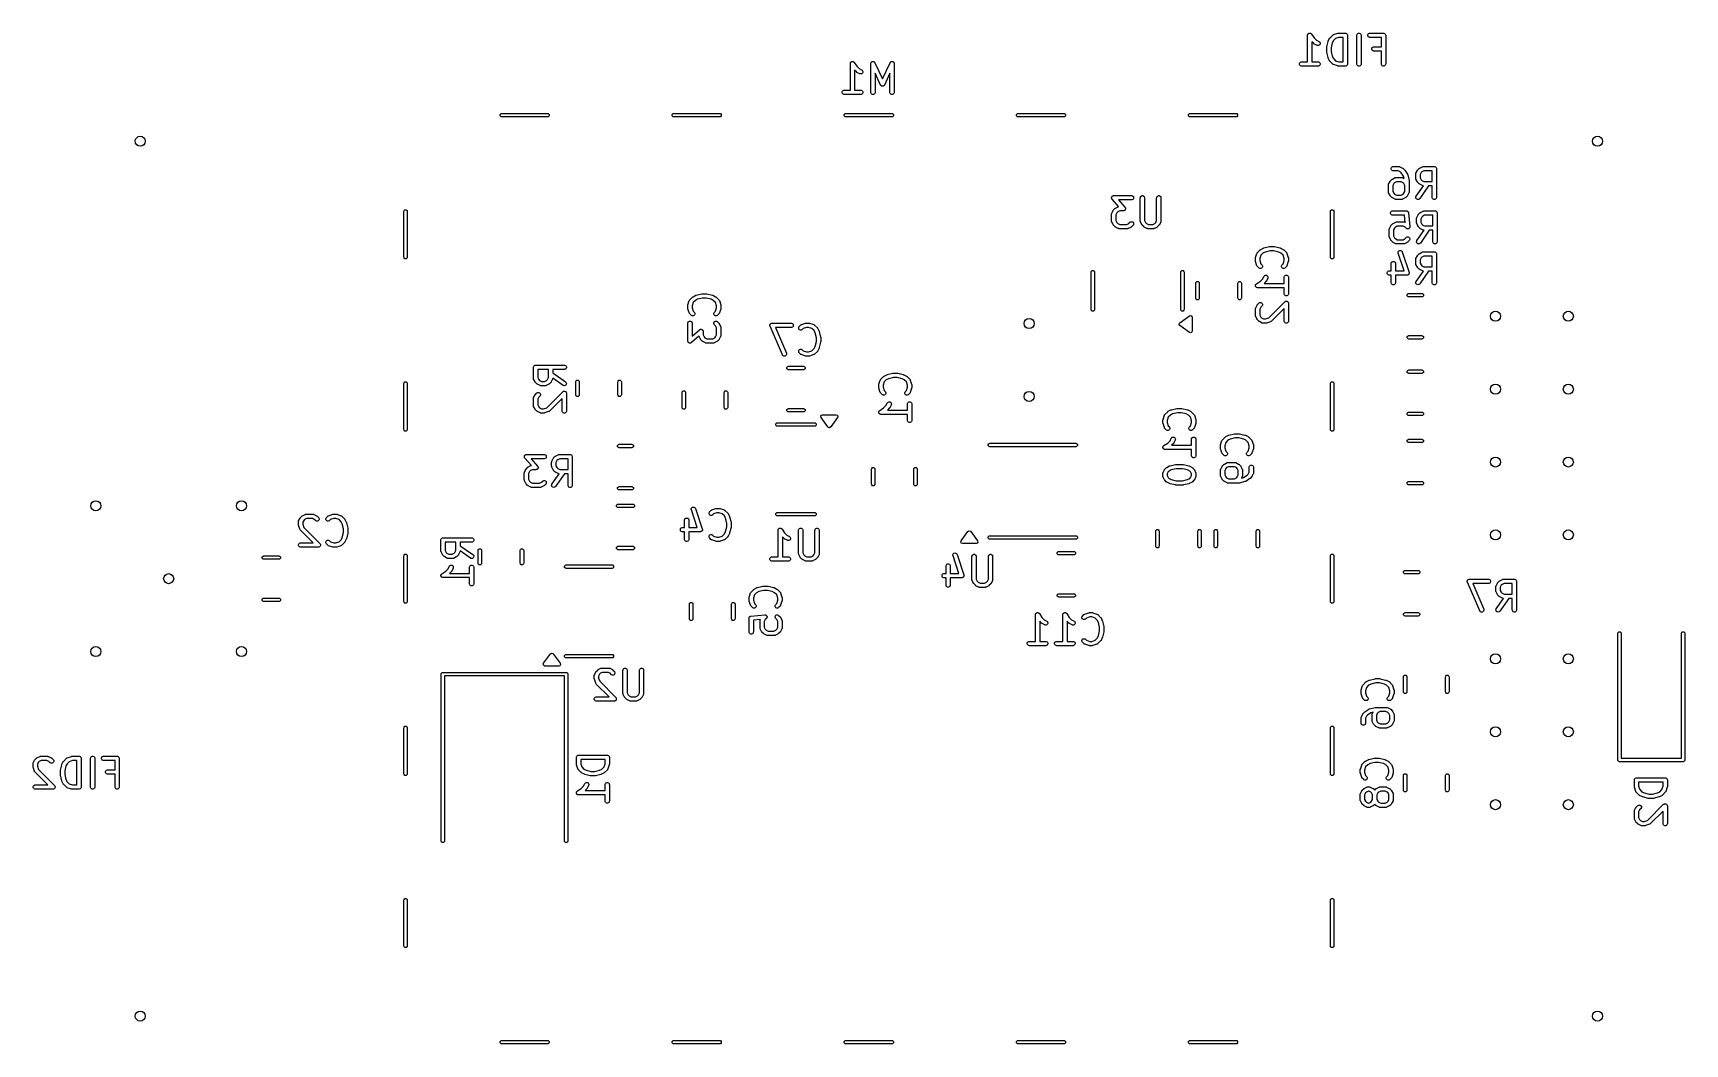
# Model space of a CAD drawing. Extents: x 0.25 to 2.52, y 0.36 to 1.75.
import ezdxf

# ---------------------------------------------------------------- set-up
doc = ezdxf.new("R2010")
doc.units = 0
doc.header["$MEASUREMENT"] = 0
doc.layers.add('BLACK', color=7, linetype='CONTINUOUS')

msp = doc.modelspace()

# ---------------------------------------------------------------- linework, layer by layer
at = {"layer": 'BLACK', "linetype": 'CONTINUOUS'}
for p, q in [((2.0021, 1.7455), (2.0022, 1.746)), ((2.0022, 1.746), (2.0023, 1.7463)), ((2.0023, 1.7466), (2.0025, 1.7468)), ((2.0023, 1.7463), (2.0023, 1.7466)), ((2.0025, 1.7468), (2.0026, 1.7471)), ((2.0026, 1.7471), (2.0028, 1.7473)), ((2.0028, 1.7473), (2.003, 1.7476)), ((2.003, 1.7476), (2.0032, 1.7477)), ((2.0032, 1.7477), (2.0034, 1.7479)), ((2.0034, 1.7479), (2.0037, 1.748)), ((2.0037, 1.748), (2.0039, 1.7482)), ((2.0039, 1.7482), (2.0042, 1.7482)), ((2.0042, 1.7482), (2.0045, 1.7484)), ((2.0045, 1.7484), (2.0048, 1.7484)), ((2.0048, 1.7484), (2.0051, 1.7484)), ((2.0051, 1.7484), (2.0054, 1.7484)), ((2.0054, 1.7484), (2.0056, 1.7484)), ((2.0056, 1.7484), (2.0059, 1.7482)), ((2.0059, 1.7482), (2.0062, 1.7482)), ((2.0062, 1.7482), (2.0064, 1.748)), ((2.0064, 1.748), (2.0067, 1.7479)), ((2.0067, 1.7479), (2.0069, 1.7477)), ((2.0069, 1.7477), (2.0072, 1.7475)), ((2.0072, 1.7475), (2.0075, 1.7471)), ((2.0075, 1.7471), (2.0075, 1.7471)), ((2.0075, 1.7471), (2.0075, 1.7471)), ((2.0075, 1.7471), (2.0075, 1.7471)), ((2.0075, 1.7471), (2.0111, 1.7417)), ((2.0367, 1.7457), (2.0372, 1.746)), ((2.0372, 1.746), (2.0373, 1.7461)), ((2.0373, 1.7461), (2.0374, 1.7462)), ((2.0374, 1.7462), (2.0379, 1.7464)), ((2.0379, 1.7464), (2.0435, 1.7483)), ((2.0435, 1.7483), (2.0438, 1.7483)), ((2.0438, 1.7483), (2.0439, 1.7484)), ((2.0439, 1.7484), (2.044, 1.7484)), ((2.044, 1.7484), (2.0441, 1.7484)), ((2.0441, 1.7484), (2.0441, 1.7484)), ((2.0441, 1.7484), (2.0444, 1.7484)), ((2.0444, 1.7484), (2.0538, 1.7484)), ((2.0538, 1.7484), (2.0544, 1.7484)), ((2.0544, 1.7484), (2.0555, 1.7479)), ((2.0555, 1.7479), (2.0563, 1.7471)), ((2.0563, 1.7471), (2.0567, 1.746)), ((2.0567, 1.746), (2.0568, 1.7455)), ((2.0696, 1.7455), (2.0697, 1.746)), ((2.0697, 1.746), (2.0701, 1.7471)), ((2.0701, 1.7471), (2.0709, 1.7479)), ((2.0709, 1.7479), (2.072, 1.7484)), ((2.072, 1.7484), (2.0731, 1.7484)), ((2.0731, 1.7484), (2.0742, 1.7479)), ((2.0742, 1.7479), (2.075, 1.7471)), ((2.075, 1.7471), (2.0755, 1.746)), ((2.0755, 1.746), (2.0755, 1.7455)), ((2.0847, 1.746), (2.0851, 1.7471)), ((2.0847, 1.7449), (2.0847, 1.746)), ((2.0851, 1.7471), (2.0859, 1.7479)), ((2.0859, 1.7479), (2.087, 1.7484)), ((2.087, 1.7484), (2.0876, 1.7484)), ((2.0876, 1.7484), (2.1063, 1.7484)), ((2.1063, 1.7484), (2.1069, 1.7484)), ((2.1069, 1.7484), (2.1079, 1.7479)), ((2.1079, 1.7479), (2.1088, 1.7471)), ((2.1088, 1.7471), (2.1092, 1.746)), ((2.1092, 1.746), (2.1093, 1.7455)), ((2.0021, 1.709), (2.0021, 1.7455)), ((2.0021, 1.7455), (2.0021, 1.7455)), ((2.0021, 1.7455), (2.0021, 1.7455)), ((2.0021, 1.7455), (2.0021, 1.7455)), ((2.0105, 1.734), (2.008, 1.7365)), ((2.008, 1.7365), (2.008, 1.709)), ((2.0107, 1.7338), (2.0105, 1.734)), ((2.0108, 1.7338), (2.0107, 1.7338)), ((2.0108, 1.7337), (2.0108, 1.7338)), ((2.0109, 1.7336), (2.0108, 1.7337)), ((2.011, 1.7336), (2.0109, 1.7336)), ((2.0112, 1.7334), (2.011, 1.7336)), ((2.0111, 1.7417), (2.0143, 1.7385)), ((2.015, 1.7316), (2.0112, 1.7334)), ((2.0143, 1.7385), (2.0176, 1.7369)), ((2.0155, 1.7314), (2.015, 1.7316)), ((2.0167, 1.7313), (2.0155, 1.7314)), ((2.0178, 1.7316), (2.0167, 1.7313)), ((2.0176, 1.7369), (2.0181, 1.7365)), ((2.0186, 1.7324), (2.0178, 1.7316)), ((2.0181, 1.7365), (2.0189, 1.7357)), ((2.0192, 1.7334), (2.0186, 1.7324)), ((2.0189, 1.7357), (2.0192, 1.7346)), ((2.0192, 1.7346), (2.0192, 1.7334)), ((2.0284, 1.7292), (2.0285, 1.7293)), ((2.0284, 1.7289), (2.0284, 1.7292)), ((2.0284, 1.7292), (2.0284, 1.7292)), ((2.0284, 1.7287), (2.0284, 1.7289)), ((2.0284, 1.7286), (2.0284, 1.7287)), ((2.0284, 1.7287), (2.0284, 1.7287)), ((2.0284, 1.723), (2.0284, 1.7286)), ((2.0285, 1.7293), (2.0303, 1.7368)), ((2.0303, 1.7369), (2.0304, 1.7371)), ((2.0303, 1.7368), (2.0303, 1.7369)), ((2.0303, 1.7368), (2.0303, 1.7368)), ((2.0304, 1.7371), (2.0305, 1.7374)), ((2.0305, 1.7374), (2.0324, 1.7412)), ((2.0305, 1.7374), (2.0305, 1.7374)), ((2.0305, 1.7374), (2.0305, 1.7374)), ((2.0324, 1.7412), (2.0326, 1.7414)), ((2.0326, 1.7415), (2.0327, 1.7416)), ((2.0326, 1.7414), (2.0326, 1.7415)), ((2.0327, 1.7416), (2.0328, 1.7417)), ((2.0327, 1.7416), (2.0327, 1.7416)), ((2.0328, 1.7417), (2.033, 1.7419)), ((2.033, 1.7419), (2.0367, 1.7457)), ((2.036, 1.7351), (2.0343, 1.7282)), ((2.0343, 1.7282), (2.0343, 1.7233)), ((2.0343, 1.7233), (2.036, 1.7165)), ((2.0375, 1.7381), (2.036, 1.7351)), ((2.0404, 1.741), (2.0375, 1.7381)), ((2.0449, 1.7425), (2.0404, 1.741)), ((2.0509, 1.7425), (2.0449, 1.7425)), ((2.0509, 1.709), (2.0509, 1.7425)), ((2.0568, 1.7455), (2.0568, 1.7061)), ((2.0696, 1.7061), (2.0696, 1.7455)), ((2.0755, 1.7455), (2.0755, 1.7061)), ((2.0851, 1.7438), (2.0847, 1.7449)), ((2.0859, 1.743), (2.0851, 1.7438)), ((2.087, 1.7426), (2.0859, 1.743)), ((2.0876, 1.7425), (2.087, 1.7426)), ((2.1034, 1.7425), (2.0876, 1.7425)), ((2.0903, 1.7273), (2.0907, 1.7284)), ((2.0903, 1.7261), (2.0903, 1.7273)), ((2.0907, 1.7251), (2.0903, 1.7261)), ((2.0907, 1.7284), (2.0915, 1.7292)), ((2.0915, 1.7243), (2.0907, 1.7251)), ((2.0915, 1.7292), (2.0926, 1.7296)), ((2.0926, 1.7238), (2.0915, 1.7243)), ((2.0926, 1.7296), (2.0932, 1.7297)), ((2.0932, 1.7238), (2.0926, 1.7238)), ((2.0932, 1.7297), (2.1034, 1.7297)), ((2.1034, 1.7238), (2.0932, 1.7238)), ((2.1034, 1.7297), (2.1034, 1.7425)), ((2.1034, 1.7061), (2.1034, 1.7238)), ((2.1093, 1.7455), (2.1093, 1.7061)), ((1.3746, 1.7071), (1.3747, 1.7073)), ((1.3746, 1.7065), (1.3746, 1.7071)), ((1.3746, 1.6701), (1.3746, 1.7065)), ((1.3746, 1.7065), (1.3746, 1.7065)), ((1.3746, 1.7065), (1.3746, 1.7065)), ((1.3746, 1.7065), (1.3746, 1.7065)), ((1.3747, 1.7073), (1.3748, 1.7076)), ((1.3748, 1.7076), (1.3749, 1.7079)), ((1.3749, 1.7079), (1.375, 1.7081)), ((1.375, 1.7081), (1.3753, 1.7084)), ((1.3753, 1.7084), (1.3754, 1.7086)), ((1.3754, 1.7086), (1.3757, 1.7088)), ((1.3757, 1.7088), (1.3759, 1.709)), ((1.3759, 1.709), (1.3761, 1.7091)), ((1.3761, 1.7091), (1.3764, 1.7092)), ((1.3764, 1.7092), (1.3767, 1.7093)), ((1.3767, 1.7093), (1.3769, 1.7094)), ((1.3769, 1.7094), (1.3772, 1.7094)), ((1.3772, 1.7094), (1.3775, 1.7095)), ((1.3775, 1.7095), (1.3778, 1.7094)), ((1.3778, 1.7094), (1.3781, 1.7094)), ((1.3781, 1.7094), (1.3783, 1.7093)), ((1.3783, 1.7093), (1.3786, 1.7092)), ((1.3786, 1.7092), (1.3789, 1.7091)), ((1.3789, 1.7091), (1.3791, 1.709)), ((1.3791, 1.709), (1.3793, 1.7088)), ((1.3793, 1.7088), (1.3796, 1.7086)), ((1.3796, 1.7086), (1.38, 1.7081)), ((1.38, 1.7081), (1.38, 1.7081)), ((1.38, 1.7081), (1.38, 1.7081)), ((1.38, 1.7081), (1.38, 1.7081)), ((1.38, 1.7081), (1.3835, 1.7028)), ((1.3835, 1.7028), (1.3868, 1.6996)), ((1.4027, 1.7071), (1.4029, 1.7076)), ((1.4027, 1.707), (1.4027, 1.7071)), ((1.4027, 1.7069), (1.4027, 1.707)), ((1.4027, 1.707), (1.4027, 1.707)), ((1.4027, 1.7065), (1.4027, 1.7069)), ((1.4027, 1.6671), (1.4027, 1.7065)), ((1.4029, 1.7076), (1.4031, 1.708)), ((1.4031, 1.708), (1.4031, 1.7081)), ((1.4031, 1.7081), (1.4032, 1.7081)), ((1.4032, 1.7081), (1.4035, 1.7085)), ((1.4035, 1.7085), (1.4039, 1.7089)), ((1.4039, 1.7089), (1.404, 1.709)), ((1.4039, 1.7089), (1.4039, 1.7089)), ((1.404, 1.709), (1.4045, 1.7092)), ((1.4045, 1.7092), (1.4049, 1.7094)), ((1.4049, 1.7094), (1.405, 1.7094)), ((1.405, 1.7094), (1.405, 1.7094)), ((1.405, 1.7094), (1.4056, 1.7094)), ((1.4056, 1.7094), (1.4061, 1.7094)), ((1.4061, 1.7094), (1.4061, 1.7094)), ((1.4061, 1.7094), (1.4062, 1.7094)), ((1.4062, 1.7094), (1.4067, 1.7092)), ((1.4067, 1.7092), (1.4072, 1.709)), ((1.4072, 1.709), (1.4072, 1.709)), ((1.4072, 1.709), (1.4073, 1.709)), ((1.4073, 1.709), (1.4076, 1.7086)), ((1.4076, 1.7086), (1.408, 1.7082)), ((1.408, 1.7082), (1.4081, 1.7082)), ((1.4081, 1.7082), (1.4081, 1.7081)), ((1.4081, 1.7081), (1.4081, 1.7081)), ((1.4081, 1.7081), (1.4083, 1.7078)), ((1.4083, 1.7078), (1.4187, 1.6854)), ((1.4187, 1.6854), (1.4292, 1.7078)), ((1.4292, 1.7078), (1.4294, 1.7081)), ((1.4294, 1.7081), (1.4294, 1.7082)), ((1.4294, 1.7082), (1.4295, 1.7082)), ((1.4294, 1.7081), (1.4294, 1.7081)), ((1.4295, 1.7082), (1.4299, 1.7086)), ((1.4299, 1.7086), (1.4302, 1.709)), ((1.4302, 1.709), (1.4303, 1.709)), ((1.4303, 1.709), (1.4308, 1.7092)), ((1.4303, 1.709), (1.4303, 1.709)), ((1.4308, 1.7092), (1.4313, 1.7094)), ((1.4313, 1.7094), (1.4314, 1.7094)), ((1.4314, 1.7094), (1.4314, 1.7094)), ((1.4314, 1.7094), (1.4319, 1.7094)), ((1.4319, 1.7094), (1.4324, 1.7094)), ((1.4324, 1.7094), (1.4325, 1.7094)), ((1.4325, 1.7094), (1.4326, 1.7094)), ((1.4326, 1.7094), (1.433, 1.7092)), ((1.433, 1.7092), (1.4335, 1.709)), ((1.4335, 1.709), (1.4336, 1.7089)), ((1.4336, 1.7089), (1.4336, 1.7089)), ((1.4336, 1.7089), (1.434, 1.7085)), ((1.434, 1.7085), (1.4343, 1.7081)), ((1.4343, 1.7081), (1.4344, 1.7081)), ((1.4344, 1.7081), (1.4344, 1.708)), ((1.4344, 1.708), (1.4346, 1.7076)), ((1.4346, 1.7076), (1.4348, 1.7071)), ((1.4348, 1.7071), (1.4348, 1.707)), ((1.4348, 1.707), (1.4348, 1.707)), ((1.4348, 1.707), (1.4348, 1.7069)), ((1.4348, 1.7069), (1.4348, 1.7065)), ((1.4348, 1.7065), (1.4348, 1.6671)), ((1.9909, 1.7067), (1.9914, 1.7077)), ((1.9909, 1.7055), (1.9909, 1.7067)), ((1.9914, 1.7045), (1.9909, 1.7055)), ((1.9914, 1.7077), (1.9922, 1.7085)), ((1.9922, 1.7036), (1.9914, 1.7045)), ((1.9922, 1.7085), (1.9932, 1.709)), ((1.9932, 1.7032), (1.9922, 1.7036)), ((1.9932, 1.709), (1.9938, 1.709)), ((1.9938, 1.7031), (1.9932, 1.7032)), ((1.9938, 1.709), (2.0021, 1.709)), ((2.0163, 1.7031), (1.9938, 1.7031)), ((2.008, 1.709), (2.0163, 1.709)), ((2.0163, 1.709), (2.0169, 1.709)), ((2.0169, 1.7032), (2.0163, 1.7031)), ((2.0169, 1.709), (2.018, 1.7085)), ((2.018, 1.7036), (2.0169, 1.7032)), ((2.018, 1.7085), (2.0188, 1.7077)), ((2.0188, 1.7045), (2.018, 1.7036)), ((2.0188, 1.7077), (2.0192, 1.7067)), ((2.0192, 1.7055), (2.0188, 1.7045)), ((2.0192, 1.7067), (2.0192, 1.7055)), ((2.0284, 1.7229), (2.0284, 1.723)), ((2.0284, 1.7228), (2.0284, 1.7229)), ((2.0284, 1.7226), (2.0284, 1.7228)), ((2.0284, 1.7224), (2.0284, 1.7226)), ((2.0285, 1.7223), (2.0284, 1.7224)), ((2.0284, 1.7224), (2.0284, 1.7224)), ((2.0303, 1.7148), (2.0285, 1.7223)), ((2.0303, 1.7147), (2.0303, 1.7148)), ((2.0304, 1.7144), (2.0303, 1.7147)), ((2.0303, 1.7147), (2.0303, 1.7147)), ((2.0305, 1.7142), (2.0304, 1.7144)), ((2.0305, 1.7141), (2.0305, 1.7142)), ((2.0305, 1.7142), (2.0305, 1.7142)), ((2.0324, 1.7104), (2.0305, 1.7141)), ((2.0326, 1.7101), (2.0324, 1.7104)), ((2.0327, 1.71), (2.0326, 1.7101)), ((2.0326, 1.7101), (2.0326, 1.7101)), ((2.0327, 1.7099), (2.0327, 1.71)), ((2.0328, 1.7099), (2.0327, 1.7099)), ((2.033, 1.7096), (2.0328, 1.7099)), ((2.0367, 1.7059), (2.033, 1.7096)), ((2.036, 1.7165), (2.0375, 1.7135)), ((2.0372, 1.7055), (2.0367, 1.7059)), ((2.0373, 1.7055), (2.0372, 1.7055)), ((2.0374, 1.7054), (2.0373, 1.7055)), ((2.0379, 1.7052), (2.0374, 1.7054)), ((2.0375, 1.7135), (2.0404, 1.7105)), ((2.0435, 1.7033), (2.0379, 1.7052)), ((2.0404, 1.7105), (2.0449, 1.709)), ((2.0438, 1.7032), (2.0435, 1.7033)), ((2.0439, 1.7032), (2.0438, 1.7032)), ((2.044, 1.7032), (2.0439, 1.7032)), ((2.0441, 1.7032), (2.044, 1.7032)), ((2.0444, 1.7031), (2.0441, 1.7032)), ((2.0441, 1.7032), (2.0441, 1.7032)), ((2.0538, 1.7031), (2.0444, 1.7031)), ((2.0449, 1.709), (2.0509, 1.709)), ((2.0544, 1.7032), (2.0538, 1.7031)), ((2.0555, 1.7036), (2.0544, 1.7032)), ((2.0563, 1.7045), (2.0555, 1.7036)), ((2.0567, 1.7055), (2.0563, 1.7045)), ((2.0568, 1.7061), (2.0567, 1.7055)), ((2.0697, 1.7055), (2.0696, 1.7061)), ((2.0701, 1.7045), (2.0697, 1.7055)), ((2.0709, 1.7036), (2.0701, 1.7045)), ((2.072, 1.7032), (2.0709, 1.7036)), ((2.0731, 1.7032), (2.072, 1.7032)), ((2.0742, 1.7036), (2.0731, 1.7032)), ((2.075, 1.7045), (2.0742, 1.7036)), ((2.0755, 1.7055), (2.075, 1.7045)), ((2.0755, 1.7061), (2.0755, 1.7055)), ((2.1034, 1.7055), (2.1034, 1.7061)), ((2.1039, 1.7045), (2.1034, 1.7055)), ((2.1047, 1.7036), (2.1039, 1.7045)), ((2.1057, 1.7032), (2.1047, 1.7036)), ((2.1069, 1.7032), (2.1057, 1.7032)), ((2.1079, 1.7036), (2.1069, 1.7032)), ((2.1088, 1.7045), (2.1079, 1.7036)), ((2.1092, 1.7055), (2.1088, 1.7045)), ((2.1093, 1.7061), (2.1092, 1.7055)), ((1.3829, 1.695), (1.3805, 1.6975)), ((1.3805, 1.6975), (1.3805, 1.6701)), ((1.3831, 1.6949), (1.3829, 1.695)), ((1.3832, 1.6948), (1.3831, 1.6949)), ((1.3833, 1.6947), (1.3832, 1.6948)), ((1.3834, 1.6947), (1.3833, 1.6947)), ((1.3834, 1.6946), (1.3834, 1.6947)), ((1.3837, 1.6945), (1.3834, 1.6946)), ((1.3874, 1.6926), (1.3837, 1.6945)), ((1.3868, 1.6996), (1.3901, 1.6979)), ((1.388, 1.6924), (1.3874, 1.6926)), ((1.3891, 1.6923), (1.388, 1.6924)), ((1.3902, 1.6927), (1.3891, 1.6923)), ((1.3901, 1.6979), (1.3906, 1.6976)), ((1.3911, 1.6934), (1.3902, 1.6927)), ((1.3906, 1.6976), (1.3913, 1.6967)), ((1.3916, 1.6945), (1.3911, 1.6934)), ((1.3913, 1.6967), (1.3917, 1.6956)), ((1.3917, 1.6956), (1.3916, 1.6945)), ((1.4161, 1.6771), (1.4086, 1.6932)), ((1.4086, 1.6932), (1.4086, 1.6671)), ((1.4289, 1.6932), (1.4214, 1.6771)), ((1.4289, 1.6671), (1.4289, 1.6932)), ((1.3634, 1.6677), (1.3638, 1.6688)), ((1.3634, 1.6666), (1.3634, 1.6677)), ((1.3638, 1.6655), (1.3634, 1.6666)), ((1.3638, 1.6688), (1.3646, 1.6696)), ((1.3646, 1.6647), (1.3638, 1.6655)), ((1.3646, 1.6696), (1.3657, 1.67)), ((1.3657, 1.6642), (1.3646, 1.6647)), ((1.3657, 1.67), (1.3663, 1.6701)), ((1.3663, 1.6642), (1.3657, 1.6642)), ((1.3663, 1.6701), (1.3746, 1.6701)), ((1.3888, 1.6642), (1.3663, 1.6642)), ((1.3805, 1.6701), (1.3888, 1.6701)), ((1.3888, 1.6701), (1.3893, 1.67)), ((1.3893, 1.6642), (1.3888, 1.6642)), ((1.3893, 1.67), (1.3904, 1.6696)), ((1.3904, 1.6647), (1.3893, 1.6642)), ((1.3904, 1.6696), (1.3912, 1.6688)), ((1.3912, 1.6655), (1.3904, 1.6647)), ((1.3912, 1.6688), (1.3916, 1.6677)), ((1.3916, 1.6666), (1.3912, 1.6655)), ((1.3916, 1.6677), (1.3916, 1.6666)), ((1.4027, 1.6666), (1.4027, 1.6671)), ((1.4032, 1.6655), (1.4027, 1.6666)), ((1.404, 1.6647), (1.4032, 1.6655)), ((1.405, 1.6642), (1.404, 1.6647)), ((1.4062, 1.6642), (1.405, 1.6642)), ((1.4073, 1.6647), (1.4062, 1.6642)), ((1.4081, 1.6655), (1.4073, 1.6647)), ((1.4085, 1.6666), (1.4081, 1.6655)), ((1.4086, 1.6671), (1.4085, 1.6666)), ((1.4162, 1.6769), (1.4161, 1.6771)), ((1.4163, 1.6768), (1.4162, 1.6769)), ((1.4162, 1.6769), (1.4162, 1.6769)), ((1.4164, 1.6766), (1.4163, 1.6768)), ((1.4167, 1.6763), (1.4164, 1.6766)), ((1.417, 1.676), (1.4167, 1.6763)), ((1.4171, 1.6759), (1.417, 1.676)), ((1.4172, 1.6759), (1.4171, 1.6759)), ((1.4176, 1.6757), (1.4172, 1.6759)), ((1.418, 1.6755), (1.4176, 1.6757)), ((1.4182, 1.6755), (1.418, 1.6755)), ((1.4183, 1.6755), (1.4182, 1.6755)), ((1.4187, 1.6755), (1.4183, 1.6755)), ((1.4192, 1.6755), (1.4187, 1.6755)), ((1.4193, 1.6755), (1.4192, 1.6755)), ((1.4195, 1.6755), (1.4193, 1.6755)), ((1.4199, 1.6757), (1.4195, 1.6755)), ((1.4203, 1.6759), (1.4199, 1.6757)), ((1.4204, 1.6759), (1.4203, 1.6759)), ((1.4205, 1.676), (1.4204, 1.6759)), ((1.4208, 1.6763), (1.4205, 1.676)), ((1.4211, 1.6766), (1.4208, 1.6763)), ((1.4212, 1.6768), (1.4211, 1.6766)), ((1.4213, 1.6769), (1.4212, 1.6768)), ((1.4214, 1.6771), (1.4213, 1.6769)), ((1.4213, 1.6769), (1.4213, 1.6769)), ((1.429, 1.6666), (1.4289, 1.6671)), ((1.4294, 1.6655), (1.429, 1.6666)), ((1.4302, 1.6647), (1.4294, 1.6655)), ((1.4313, 1.6642), (1.4302, 1.6647)), ((1.4324, 1.6642), (1.4313, 1.6642)), ((1.4335, 1.6647), (1.4324, 1.6642)), ((1.4343, 1.6655), (1.4335, 1.6647)), ((1.4348, 1.6666), (1.4343, 1.6655)), ((1.4348, 1.6671), (1.4348, 1.6666)), ((0.8939, 1.6367), (0.8952, 1.638)), ((0.8939, 1.6349), (0.8939, 1.6367)), ((0.8952, 1.6336), (0.8939, 1.6349)), ((0.8952, 1.638), (0.8961, 1.6382)), ((0.8961, 1.6335), (0.8952, 1.6336)), ((0.8961, 1.6382), (0.9591, 1.6382)), ((0.9591, 1.6335), (0.8961, 1.6335)), ((0.9591, 1.6382), (0.96, 1.638)), ((0.96, 1.6336), (0.9591, 1.6335)), ((0.96, 1.638), (0.9612, 1.6367)), ((0.9612, 1.6349), (0.96, 1.6336)), ((0.9612, 1.6367), (0.9612, 1.6349)), ((1.1301, 1.6367), (1.1314, 1.638)), ((1.1301, 1.6349), (1.1301, 1.6367)), ((1.1314, 1.6336), (1.1301, 1.6349)), ((1.1314, 1.638), (1.1323, 1.6382)), ((1.1323, 1.6335), (1.1314, 1.6336)), ((1.1323, 1.6382), (1.1953, 1.6382)), ((1.1953, 1.6335), (1.1323, 1.6335)), ((1.1953, 1.6382), (1.1962, 1.638)), ((1.1962, 1.6336), (1.1953, 1.6335)), ((1.1962, 1.638), (1.1975, 1.6367)), ((1.1975, 1.6349), (1.1962, 1.6336)), ((1.1975, 1.6367), (1.1975, 1.6349)), ((1.3663, 1.6367), (1.3676, 1.638)), ((1.3663, 1.6349), (1.3663, 1.6367)), ((1.3676, 1.6336), (1.3663, 1.6349)), ((1.3676, 1.638), (1.3685, 1.6382)), ((1.3685, 1.6335), (1.3676, 1.6336)), ((1.3685, 1.6382), (1.4315, 1.6382)), ((1.4315, 1.6335), (1.3685, 1.6335)), ((1.4315, 1.6382), (1.4324, 1.638)), ((1.4324, 1.6336), (1.4315, 1.6335)), ((1.4324, 1.638), (1.4337, 1.6367)), ((1.4337, 1.6349), (1.4324, 1.6336)), ((1.4337, 1.6367), (1.4337, 1.6349)), ((1.6025, 1.6367), (1.6038, 1.638)), ((1.6025, 1.6349), (1.6025, 1.6367)), ((1.6038, 1.6336), (1.6025, 1.6349)), ((1.6038, 1.638), (1.6047, 1.6382)), ((1.6047, 1.6335), (1.6038, 1.6336)), ((1.6047, 1.6382), (1.6677, 1.6382)), ((1.6677, 1.6335), (1.6047, 1.6335)), ((1.6677, 1.6382), (1.6686, 1.638)), ((1.6686, 1.6336), (1.6677, 1.6335)), ((1.6686, 1.638), (1.6699, 1.6367)), ((1.6699, 1.6349), (1.6686, 1.6336)), ((1.6699, 1.6367), (1.6699, 1.6349)), ((1.8388, 1.6367), (1.84, 1.638)), ((1.8388, 1.6349), (1.8388, 1.6367)), ((1.84, 1.6336), (1.8388, 1.6349)), ((1.84, 1.638), (1.8409, 1.6382)), ((1.8409, 1.6335), (1.84, 1.6336)), ((1.8409, 1.6382), (1.9039, 1.6382)), ((1.9039, 1.6335), (1.8409, 1.6335)), ((1.9039, 1.6382), (1.9048, 1.638)), ((1.9048, 1.6336), (1.9039, 1.6335)), ((1.9048, 1.638), (1.9061, 1.6367)), ((1.9061, 1.6349), (1.9048, 1.6336)), ((1.9061, 1.6367), (1.9061, 1.6349)), ((2.1174, 1.5641), (2.1182, 1.5649)), ((2.1182, 1.5649), (2.1192, 1.5654)), ((2.1192, 1.5654), (2.1198, 1.5654)), ((2.1198, 1.5654), (2.1273, 1.5654)), ((2.1273, 1.5654), (2.1279, 1.5654)), ((2.1279, 1.5654), (2.128, 1.5653)), ((2.128, 1.5653), (2.1281, 1.5653)), ((2.1281, 1.5653), (2.1286, 1.5651)), ((2.1286, 1.5651), (2.1324, 1.5632)), ((2.156, 1.5632), (2.1597, 1.5651)), ((2.1597, 1.5651), (2.1603, 1.5653)), ((2.1603, 1.5653), (2.1604, 1.5653)), ((2.1604, 1.5653), (2.1605, 1.5654)), ((2.1605, 1.5654), (2.1611, 1.5654)), ((2.1611, 1.5654), (2.1761, 1.5654)), ((2.1761, 1.5654), (2.1766, 1.5654)), ((2.1766, 1.5654), (2.1777, 1.5649)), ((2.1777, 1.5649), (2.1785, 1.5641)), ((2.1134, 1.5413), (2.1153, 1.545)), ((2.1153, 1.545), (2.1155, 1.5453)), ((2.1155, 1.5453), (2.1155, 1.5454)), ((2.1155, 1.5454), (2.1156, 1.5454)), ((2.1156, 1.5455), (2.1157, 1.5456)), ((2.1156, 1.5454), (2.1156, 1.5455)), ((2.1157, 1.5456), (2.1159, 1.5458)), ((2.1159, 1.5458), (2.1177, 1.5477)), ((2.1169, 1.563), (2.1174, 1.5641)), ((2.1169, 1.5619), (2.1169, 1.563)), ((2.1174, 1.5608), (2.1169, 1.5619)), ((2.1182, 1.56), (2.1174, 1.5608)), ((2.1177, 1.5477), (2.118, 1.5479)), ((2.118, 1.5479), (2.1181, 1.548)), ((2.118, 1.5479), (2.118, 1.5479)), ((2.1181, 1.548), (2.1182, 1.548)), ((2.1192, 1.5596), (2.1182, 1.56)), ((2.1182, 1.5481), (2.1185, 1.5482)), ((2.1182, 1.548), (2.1182, 1.5481)), ((2.1185, 1.5482), (2.1222, 1.5501)), ((2.1204, 1.542), (2.119, 1.5393)), ((2.1198, 1.5595), (2.1192, 1.5596)), ((2.1266, 1.5595), (2.1198, 1.5595)), ((2.1216, 1.5432), (2.1204, 1.542)), ((2.1243, 1.5445), (2.1216, 1.5432)), ((2.1222, 1.5501), (2.1228, 1.5503)), ((2.1228, 1.5503), (2.1229, 1.5503)), ((2.1229, 1.5503), (2.123, 1.5504)), ((2.123, 1.5504), (2.1236, 1.5504)), ((2.1236, 1.5504), (2.1311, 1.5504)), ((2.1304, 1.5445), (2.1243, 1.5445)), ((2.1293, 1.5582), (2.1266, 1.5595)), ((2.1306, 1.5568), (2.1293, 1.5582)), ((2.1331, 1.5432), (2.1304, 1.5445)), ((2.1339, 1.5519), (2.1306, 1.5568)), ((2.1311, 1.5504), (2.1316, 1.5504)), ((2.1316, 1.5504), (2.1317, 1.5503)), ((2.1317, 1.5503), (2.1318, 1.5503)), ((2.1318, 1.5503), (2.1324, 1.5501)), ((2.1324, 1.5632), (2.1326, 1.5631)), ((2.1324, 1.5501), (2.1347, 1.549)), ((2.1326, 1.5631), (2.1327, 1.563)), ((2.1327, 1.563), (2.1328, 1.563)), ((2.1328, 1.563), (2.1329, 1.5629)), ((2.1329, 1.5629), (2.1329, 1.5629)), ((2.1329, 1.5629), (2.1332, 1.5627)), ((2.1343, 1.542), (2.1331, 1.5432)), ((2.1332, 1.5627), (2.135, 1.5608)), ((2.1347, 1.549), (2.1339, 1.5519)), ((2.1356, 1.5393), (2.1343, 1.542)), ((2.135, 1.5608), (2.135, 1.5608)), ((2.135, 1.5608), (2.135, 1.5608)), ((2.135, 1.5608), (2.1352, 1.5606)), ((2.1352, 1.5606), (2.1354, 1.5604)), ((2.1354, 1.5604), (2.1354, 1.5604)), ((2.1354, 1.5604), (2.1354, 1.5604)), ((2.1354, 1.5604), (2.1391, 1.5547)), ((2.1391, 1.5547), (2.1393, 1.5544)), ((2.1393, 1.5544), (2.1394, 1.5544)), ((2.1394, 1.5544), (2.1394, 1.5543)), ((2.1394, 1.5543), (2.1394, 1.5542)), ((2.1394, 1.5542), (2.1394, 1.5541)), ((2.1394, 1.5541), (2.1396, 1.5538)), ((2.1396, 1.5538), (2.1414, 1.5463)), ((2.1414, 1.5463), (2.1414, 1.5462)), ((2.1414, 1.5462), (2.1415, 1.5462)), ((2.1415, 1.5462), (2.1415, 1.5459)), ((2.1415, 1.5459), (2.1415, 1.5457)), ((2.1415, 1.5457), (2.1415, 1.5457)), ((2.1415, 1.5457), (2.1415, 1.5456)), ((2.1415, 1.5456), (2.1415, 1.5306)), ((2.1506, 1.555), (2.1507, 1.5555)), ((2.1506, 1.5493), (2.1506, 1.555)), ((2.1507, 1.5488), (2.1506, 1.5493)), ((2.1507, 1.5557), (2.1509, 1.5563)), ((2.1507, 1.5556), (2.1507, 1.5557)), ((2.1507, 1.5555), (2.1507, 1.5556)), ((2.1507, 1.5487), (2.1507, 1.5488)), ((2.1507, 1.5486), (2.1507, 1.5487)), ((2.1509, 1.548), (2.1507, 1.5486)), ((2.1509, 1.5563), (2.1528, 1.56)), ((2.1528, 1.5443), (2.1509, 1.548)), ((2.1528, 1.56), (2.153, 1.5603)), ((2.153, 1.544), (2.1528, 1.5443)), ((2.153, 1.5604), (2.1531, 1.5605)), ((2.153, 1.5603), (2.153, 1.5604)), ((2.153, 1.5604), (2.153, 1.5604)), ((2.153, 1.5439), (2.153, 1.544)), ((2.153, 1.544), (2.153, 1.544)), ((2.1531, 1.5438), (2.153, 1.5439)), ((2.1531, 1.5605), (2.1532, 1.5606)), ((2.1532, 1.5437), (2.1531, 1.5438)), ((2.1532, 1.5606), (2.1533, 1.5608)), ((2.1533, 1.5435), (2.1532, 1.5437)), ((2.1533, 1.5608), (2.1552, 1.5627)), ((2.1552, 1.5416), (2.1533, 1.5435)), ((2.1552, 1.5627), (2.1554, 1.5629)), ((2.1554, 1.5629), (2.1555, 1.5629)), ((2.1555, 1.5629), (2.1556, 1.563)), ((2.1556, 1.563), (2.1557, 1.563)), ((2.1557, 1.5631), (2.156, 1.5632)), ((2.1557, 1.563), (2.1557, 1.5631)), ((2.1579, 1.557), (2.1565, 1.5543)), ((2.1565, 1.5543), (2.1565, 1.55)), ((2.1565, 1.55), (2.1579, 1.5473)), ((2.1591, 1.5582), (2.1579, 1.557)), ((2.1579, 1.5473), (2.1591, 1.5461)), ((2.1618, 1.5595), (2.1591, 1.5582)), ((2.1591, 1.5461), (2.1618, 1.5448)), ((2.1731, 1.5595), (2.1618, 1.5595)), ((2.1618, 1.5448), (2.1731, 1.5448)), ((2.1731, 1.5448), (2.1731, 1.5595)), ((2.1785, 1.5641), (2.179, 1.563)), ((2.179, 1.563), (2.179, 1.5625)), ((2.179, 1.5625), (2.179, 1.5231)), ((1.7332, 1.523), (1.7333, 1.5231)), ((1.7332, 1.5226), (1.7332, 1.523)), ((1.7332, 1.5221), (1.7332, 1.5226)), ((1.7332, 1.522), (1.7332, 1.5221)), ((1.7332, 1.5219), (1.7332, 1.522)), ((1.7334, 1.5214), (1.7332, 1.5219)), ((1.7333, 1.5232), (1.7335, 1.5237)), ((1.7333, 1.5231), (1.7333, 1.5232)), ((1.7336, 1.521), (1.7334, 1.5214)), ((1.7335, 1.5237), (1.7337, 1.5241)), ((1.7337, 1.5209), (1.7336, 1.521)), ((1.7337, 1.5242), (1.7338, 1.5243)), ((1.7337, 1.5241), (1.7337, 1.5242)), ((1.7337, 1.5208), (1.7337, 1.5209)), ((1.7339, 1.5205), (1.7337, 1.5208)), ((1.7337, 1.5208), (1.7337, 1.5208)), ((1.7338, 1.5243), (1.7341, 1.5246)), ((1.7428, 1.5103), (1.7339, 1.5205)), ((1.7341, 1.5246), (1.7345, 1.5249)), ((1.7345, 1.5249), (1.7346, 1.525)), ((1.7346, 1.525), (1.7347, 1.525)), ((1.7347, 1.525), (1.7351, 1.5252)), ((1.7351, 1.5252), (1.7356, 1.5254)), ((1.7356, 1.5254), (1.7357, 1.5254)), ((1.7357, 1.5254), (1.7357, 1.5254)), ((1.7357, 1.5254), (1.7358, 1.5254)), ((1.7358, 1.5254), (1.7361, 1.5254)), ((1.7361, 1.5254), (1.7605, 1.5254)), ((1.7605, 1.5195), (1.7426, 1.5195)), ((1.7426, 1.5195), (1.7515, 1.5094)), ((1.7605, 1.5254), (1.7611, 1.5254)), ((1.7611, 1.5196), (1.7605, 1.5195)), ((1.7611, 1.5254), (1.7621, 1.5249)), ((1.7621, 1.52), (1.7611, 1.5196)), ((1.7621, 1.5249), (1.763, 1.5241)), ((1.763, 1.5208), (1.7621, 1.52)), ((1.763, 1.5241), (1.7634, 1.523)), ((1.7634, 1.5219), (1.763, 1.5208)), ((1.7634, 1.523), (1.7634, 1.5219)), ((1.7725, 1.5225), (1.7726, 1.523)), ((1.7725, 1.4906), (1.7725, 1.5225)), ((1.7726, 1.523), (1.773, 1.5241)), ((1.773, 1.5241), (1.7739, 1.5249)), ((1.7739, 1.5249), (1.7749, 1.5254)), ((1.7749, 1.5254), (1.7761, 1.5254)), ((1.7761, 1.5254), (1.7771, 1.5249)), ((1.7771, 1.5249), (1.778, 1.5241)), ((1.778, 1.5241), (1.7784, 1.523)), ((1.7784, 1.523), (1.7785, 1.5225)), ((1.7785, 1.5225), (1.7785, 1.4913)), ((1.795, 1.5225), (1.7951, 1.523)), ((1.795, 1.4913), (1.795, 1.5225)), ((1.7951, 1.523), (1.7955, 1.5241)), ((1.7955, 1.5241), (1.7964, 1.5249)), ((1.7964, 1.5249), (1.7974, 1.5254)), ((1.7974, 1.5254), (1.7986, 1.5254)), ((1.7986, 1.5254), (1.7996, 1.5249)), ((1.7996, 1.5249), (1.8005, 1.5241)), ((1.8005, 1.5241), (1.8009, 1.523)), ((1.8009, 1.523), (1.8009, 1.5225)), ((1.8009, 1.5225), (1.8009, 1.4906)), ((2.1131, 1.54), (2.1132, 1.5405)), ((2.1131, 1.5306), (2.1131, 1.54)), ((2.1132, 1.53), (2.1131, 1.5306)), ((2.1132, 1.5407), (2.1134, 1.5413)), ((2.1132, 1.5406), (2.1132, 1.5407)), ((2.1132, 1.5405), (2.1132, 1.5406)), ((2.1132, 1.5299), (2.1132, 1.53)), ((2.1132, 1.5298), (2.1132, 1.5299)), ((2.1134, 1.5293), (2.1132, 1.5298)), ((2.1153, 1.5255), (2.1134, 1.5293)), ((2.1155, 1.5253), (2.1153, 1.5255)), ((2.1155, 1.5252), (2.1155, 1.5253)), ((2.1156, 1.5251), (2.1155, 1.5252)), ((2.1156, 1.525), (2.1156, 1.5251)), ((2.1157, 1.525), (2.1156, 1.525)), ((2.1159, 1.5248), (2.1157, 1.525)), ((2.1177, 1.5229), (2.1159, 1.5248)), ((2.118, 1.5227), (2.1177, 1.5229)), ((2.118, 1.5226), (2.118, 1.5227)), ((2.1181, 1.5226), (2.118, 1.5226)), ((2.1182, 1.5225), (2.1181, 1.5226)), ((2.1185, 1.5223), (2.1182, 1.5225)), ((2.1182, 1.5225), (2.1182, 1.5225)), ((2.1222, 1.5205), (2.1185, 1.5223)), ((2.119, 1.5393), (2.119, 1.5313)), ((2.119, 1.5313), (2.1204, 1.5286)), ((2.1204, 1.5286), (2.1216, 1.5274)), ((2.1216, 1.5274), (2.1243, 1.526)), ((2.1228, 1.5202), (2.1222, 1.5205)), ((2.1229, 1.5202), (2.1228, 1.5202)), ((2.123, 1.5202), (2.1229, 1.5202)), ((2.1236, 1.5201), (2.123, 1.5202)), ((2.1311, 1.5201), (2.1236, 1.5201)), ((2.1243, 1.526), (2.1304, 1.526)), ((2.1304, 1.526), (2.1331, 1.5274)), ((2.1316, 1.5202), (2.1311, 1.5201)), ((2.1317, 1.5202), (2.1316, 1.5202)), ((2.1318, 1.5202), (2.1317, 1.5202)), ((2.1324, 1.5205), (2.1318, 1.5202)), ((2.1361, 1.5223), (2.1324, 1.5205)), ((2.1331, 1.5274), (2.1343, 1.5286)), ((2.1343, 1.5286), (2.1356, 1.5313)), ((2.1356, 1.5313), (2.1356, 1.5393)), ((2.1364, 1.5225), (2.1361, 1.5223)), ((2.1365, 1.5225), (2.1364, 1.5225)), ((2.1366, 1.5226), (2.1365, 1.5226)), ((2.1365, 1.5226), (2.1365, 1.5225)), ((2.1367, 1.5227), (2.1366, 1.5226)), ((2.1369, 1.5229), (2.1367, 1.5227)), ((2.1388, 1.5248), (2.1369, 1.5229)), ((2.139, 1.525), (2.1388, 1.5248)), ((2.1391, 1.5251), (2.139, 1.525)), ((2.139, 1.525), (2.139, 1.525)), ((2.1392, 1.5253), (2.1391, 1.5252)), ((2.1391, 1.5252), (2.1391, 1.5251)), ((2.1393, 1.5255), (2.1392, 1.5253)), ((2.1412, 1.5293), (2.1393, 1.5255)), ((2.1414, 1.5298), (2.1412, 1.5293)), ((2.1415, 1.53), (2.1414, 1.5299)), ((2.1414, 1.5299), (2.1414, 1.5298)), ((2.1415, 1.5306), (2.1415, 1.53)), ((2.1506, 1.5232), (2.1509, 1.5243)), ((2.1508, 1.522), (2.1506, 1.5232)), ((2.1514, 1.5211), (2.1508, 1.522)), ((2.1509, 1.5243), (2.1511, 1.5248)), ((2.1511, 1.5248), (2.161, 1.5389)), ((2.1524, 1.5204), (2.1514, 1.5211)), ((2.1535, 1.5201), (2.1524, 1.5204)), ((2.1546, 1.5203), (2.1535, 1.5201)), ((2.1556, 1.521), (2.1546, 1.5203)), ((2.1554, 1.5414), (2.1552, 1.5416)), ((2.1555, 1.5414), (2.1554, 1.5414)), ((2.1556, 1.5413), (2.1555, 1.5414)), ((2.1557, 1.5413), (2.1556, 1.5413)), ((2.156, 1.5214), (2.1556, 1.521)), ((2.1557, 1.5412), (2.1557, 1.5413)), ((2.156, 1.5411), (2.1557, 1.5412)), ((2.1597, 1.5392), (2.156, 1.5411)), ((2.1682, 1.5389), (2.156, 1.5214)), ((2.1603, 1.539), (2.1597, 1.5392)), ((2.1604, 1.539), (2.1603, 1.539)), ((2.1605, 1.5389), (2.1604, 1.539)), ((2.161, 1.5389), (2.1605, 1.5389)), ((2.1731, 1.5389), (2.1682, 1.5389)), ((2.1731, 1.5231), (2.1731, 1.5389)), ((2.1732, 1.5225), (2.1731, 1.5231)), ((2.1736, 1.5215), (2.1732, 1.5225)), ((2.1744, 1.5206), (2.1736, 1.5215)), ((2.1755, 1.5202), (2.1744, 1.5206)), ((2.1766, 1.5202), (2.1755, 1.5202)), ((2.1777, 1.5206), (2.1766, 1.5202)), ((2.1785, 1.5215), (2.1777, 1.5206)), ((2.179, 1.5225), (2.1785, 1.5215)), ((2.179, 1.5231), (2.179, 1.5225)), ((0.7618, 1.5039), (0.762, 1.5048)), ((0.7618, 1.4409), (0.7618, 1.5039)), ((0.762, 1.5048), (0.7633, 1.5061)), ((0.7633, 1.5061), (0.7651, 1.5061)), ((0.7651, 1.5061), (0.7664, 1.5048)), ((0.7664, 1.5048), (0.7665, 1.5039)), ((0.7665, 1.5039), (0.7665, 1.4409)), ((1.7332, 1.5005), (1.7333, 1.5006)), ((1.7332, 1.5), (1.7332, 1.5005)), ((1.7332, 1.4906), (1.7332, 1.5)), ((1.7333, 1.5007), (1.7335, 1.5013)), ((1.7333, 1.5006), (1.7333, 1.5007)), ((1.7335, 1.5013), (1.7354, 1.505)), ((1.7354, 1.505), (1.7355, 1.5053)), ((1.7355, 1.5053), (1.7355, 1.5054)), ((1.7355, 1.5054), (1.7356, 1.5054)), ((1.7356, 1.5054), (1.7357, 1.5055)), ((1.7357, 1.5056), (1.7359, 1.5058)), ((1.7357, 1.5055), (1.7357, 1.5056)), ((1.7359, 1.5058), (1.7378, 1.5077)), ((1.7378, 1.5077), (1.738, 1.5079)), ((1.738, 1.5079), (1.7381, 1.5079)), ((1.7381, 1.5079), (1.7382, 1.508)), ((1.7382, 1.508), (1.7383, 1.5081)), ((1.7382, 1.508), (1.7382, 1.508)), ((1.7383, 1.5081), (1.7386, 1.5082)), ((1.7386, 1.5082), (1.7423, 1.5101)), ((1.7404, 1.502), (1.7391, 1.4993)), ((1.7391, 1.4993), (1.7391, 1.4913)), ((1.7416, 1.5032), (1.7404, 1.502)), ((1.7443, 1.5045), (1.7416, 1.5032)), ((1.7423, 1.5101), (1.7428, 1.5103)), ((1.7493, 1.5045), (1.7443, 1.5045)), ((1.7496, 1.5045), (1.7493, 1.5045)), ((1.7497, 1.5046), (1.7496, 1.5045)), ((1.7496, 1.5045), (1.7496, 1.5045)), ((1.7498, 1.5046), (1.7497, 1.5046)), ((1.7503, 1.5048), (1.7498, 1.5046)), ((1.7507, 1.5049), (1.7503, 1.5048)), ((1.7508, 1.505), (1.7507, 1.5049)), ((1.7509, 1.505), (1.7508, 1.505)), ((1.7512, 1.5053), (1.7509, 1.505)), ((1.7516, 1.5057), (1.7512, 1.5053)), ((1.7515, 1.5094), (1.7517, 1.5092)), ((1.7517, 1.5058), (1.7516, 1.5058)), ((1.7516, 1.5058), (1.7516, 1.5057)), ((1.7517, 1.5092), (1.7517, 1.5091)), ((1.7517, 1.5091), (1.7517, 1.5091)), ((1.7517, 1.5091), (1.7518, 1.5089)), ((1.7519, 1.5063), (1.7517, 1.5058)), ((1.7518, 1.5089), (1.752, 1.5085)), ((1.7521, 1.5067), (1.7519, 1.5063)), ((1.752, 1.5085), (1.7521, 1.508)), ((1.7521, 1.508), (1.7521, 1.5079)), ((1.7521, 1.5079), (1.7522, 1.5078)), ((1.7522, 1.5078), (1.7521, 1.5074)), ((1.7521, 1.5074), (1.7521, 1.5069)), ((1.7521, 1.5069), (1.7521, 1.5068)), ((1.7521, 1.5068), (1.7521, 1.5067)), ((2.0335, 1.5039), (2.0336, 1.5048)), ((2.0335, 1.4409), (2.0335, 1.5039)), ((2.0336, 1.5048), (2.0349, 1.5061)), ((2.0349, 1.5061), (2.0367, 1.5061)), ((2.0367, 1.5061), (2.038, 1.5048)), ((2.038, 1.5048), (2.0382, 1.5039)), ((2.0382, 1.5039), (2.0382, 1.4409)), ((2.116, 1.502), (2.1165, 1.5031)), ((2.116, 1.5009), (2.116, 1.502)), ((2.1165, 1.4998), (2.116, 1.5009)), ((2.1165, 1.5031), (2.1173, 1.5039)), ((2.1173, 1.499), (2.1165, 1.4998)), ((2.1173, 1.5039), (2.1184, 1.5044)), ((2.1184, 1.4986), (2.1173, 1.499)), ((2.1184, 1.5044), (2.1189, 1.5044)), ((2.1189, 1.4985), (2.1184, 1.4986)), ((2.1189, 1.5044), (2.1377, 1.5044)), ((2.135, 1.4985), (2.1189, 1.4985)), ((2.136, 1.4887), (2.135, 1.4985)), ((2.1377, 1.5044), (2.1379, 1.5044)), ((2.1379, 1.5044), (2.138, 1.5044)), ((2.138, 1.5044), (2.138, 1.5044)), ((2.138, 1.5044), (2.1383, 1.5044)), ((2.1383, 1.5044), (2.1387, 1.5042)), ((2.1387, 1.5042), (2.1391, 1.5041)), ((2.1391, 1.5041), (2.1392, 1.504)), ((2.1392, 1.504), (2.1393, 1.5039)), ((2.1393, 1.5039), (2.1396, 1.5036)), ((2.1396, 1.5036), (2.14, 1.5033)), ((2.14, 1.5033), (2.14, 1.5032)), ((2.14, 1.5032), (2.1401, 1.5031)), ((2.1401, 1.5031), (2.1403, 1.5027)), ((2.1403, 1.5027), (2.1405, 1.5023)), ((2.1405, 1.5023), (2.1406, 1.5021)), ((2.1406, 1.5021), (2.1406, 1.502)), ((2.1406, 1.502), (2.1406, 1.502)), ((2.1406, 1.502), (2.1406, 1.5018)), ((2.1406, 1.5018), (2.1425, 1.483)), ((2.1519, 1.4953), (2.1538, 1.499)), ((2.1538, 1.499), (2.154, 1.4993)), ((2.154, 1.4994), (2.1541, 1.4995)), ((2.154, 1.4993), (2.154, 1.4994)), ((2.154, 1.4994), (2.154, 1.4994)), ((2.1541, 1.4995), (2.1542, 1.4996)), ((2.1542, 1.4996), (2.1543, 1.4998)), ((2.1543, 1.4998), (2.1562, 1.5017)), ((2.1562, 1.5017), (2.1564, 1.5019)), ((2.1564, 1.5019), (2.1565, 1.5019)), ((2.1565, 1.5019), (2.1566, 1.502)), ((2.1566, 1.502), (2.1567, 1.502)), ((2.1567, 1.5021), (2.157, 1.5022)), ((2.1567, 1.502), (2.1567, 1.5021)), ((2.157, 1.5022), (2.1607, 1.5041)), ((2.1601, 1.4972), (2.1589, 1.496)), ((2.1628, 1.4985), (2.1601, 1.4972)), ((2.1607, 1.5041), (2.1613, 1.5043)), ((2.1613, 1.5043), (2.1614, 1.5043)), ((2.1614, 1.5043), (2.1615, 1.5044)), ((2.1615, 1.5044), (2.1621, 1.5044)), ((2.1621, 1.5044), (2.1771, 1.5044)), ((2.1741, 1.4985), (2.1628, 1.4985)), ((2.1741, 1.4838), (2.1741, 1.4985)), ((2.1771, 1.5044), (2.1776, 1.5044)), ((2.1776, 1.5044), (2.1787, 1.5039)), ((2.1787, 1.5039), (2.1795, 1.5031)), ((2.1795, 1.5031), (2.18, 1.502)), ((2.18, 1.502), (2.18, 1.5015)), ((2.18, 1.5015), (2.18, 1.4621)), ((1.7332, 1.49), (1.7332, 1.4906)), ((1.7333, 1.4899), (1.7332, 1.49)), ((1.7333, 1.4898), (1.7333, 1.4899)), ((1.7335, 1.4893), (1.7333, 1.4898)), ((1.7354, 1.4855), (1.7335, 1.4893)), ((1.7355, 1.4853), (1.7354, 1.4855)), ((1.7355, 1.4852), (1.7355, 1.4853)), ((1.7356, 1.4851), (1.7355, 1.4852)), ((1.7357, 1.485), (1.7356, 1.4851)), ((1.7359, 1.4848), (1.7357, 1.485)), ((1.7357, 1.485), (1.7357, 1.485)), ((1.7378, 1.4829), (1.7359, 1.4848)), ((1.738, 1.4827), (1.7378, 1.4829)), ((1.7381, 1.4826), (1.738, 1.4827)), ((1.7382, 1.4826), (1.7381, 1.4826)), ((1.7382, 1.4825), (1.7382, 1.4826)), ((1.7383, 1.4825), (1.7382, 1.4825)), ((1.7386, 1.4823), (1.7383, 1.4825)), ((1.7423, 1.4805), (1.7386, 1.4823)), ((1.7391, 1.4913), (1.7404, 1.4886)), ((1.7404, 1.4886), (1.7416, 1.4874)), ((1.7416, 1.4874), (1.7443, 1.486)), ((1.7428, 1.4802), (1.7423, 1.4805)), ((1.743, 1.4802), (1.7428, 1.4802)), ((1.7431, 1.4802), (1.743, 1.4802)), ((1.7436, 1.4801), (1.7431, 1.4802)), ((1.7549, 1.4801), (1.7436, 1.4801)), ((1.7443, 1.486), (1.7542, 1.486)), ((1.7542, 1.486), (1.7569, 1.4874)), ((1.7555, 1.4802), (1.7549, 1.4801)), ((1.7556, 1.4802), (1.7555, 1.4802)), ((1.7557, 1.4802), (1.7556, 1.4802)), ((1.7562, 1.4805), (1.7557, 1.4802)), ((1.7599, 1.4823), (1.7562, 1.4805)), ((1.7569, 1.4874), (1.7584, 1.4889)), ((1.7584, 1.4889), (1.7589, 1.4893)), ((1.7589, 1.4893), (1.7599, 1.4897)), ((1.7599, 1.4897), (1.7611, 1.4897)), ((1.7602, 1.4825), (1.7599, 1.4823)), ((1.7603, 1.4825), (1.7602, 1.4825)), ((1.7604, 1.4826), (1.7603, 1.4826)), ((1.7603, 1.4826), (1.7603, 1.4825)), ((1.7605, 1.4827), (1.7604, 1.4826)), ((1.7607, 1.4829), (1.7605, 1.4827)), ((1.7626, 1.4848), (1.7607, 1.4829)), ((1.7611, 1.4897), (1.7621, 1.4893)), ((1.7621, 1.4893), (1.763, 1.4885)), ((1.763, 1.4852), (1.7626, 1.4848)), ((1.763, 1.4885), (1.7634, 1.4874)), ((1.7634, 1.4863), (1.763, 1.4852)), ((1.7634, 1.4874), (1.7634, 1.4863)), ((1.7726, 1.49), (1.7725, 1.4906)), ((1.7726, 1.4899), (1.7726, 1.49)), ((1.7727, 1.4898), (1.7726, 1.4899)), ((1.7729, 1.4893), (1.7727, 1.4898)), ((1.7747, 1.4855), (1.7729, 1.4893)), ((1.7749, 1.4853), (1.7747, 1.4855)), ((1.7749, 1.4852), (1.7749, 1.4853)), ((1.775, 1.4851), (1.7749, 1.4852)), ((1.775, 1.485), (1.775, 1.4851)), ((1.7751, 1.485), (1.775, 1.485)), ((1.7753, 1.4848), (1.7751, 1.485)), ((1.7772, 1.4829), (1.7753, 1.4848)), ((1.7774, 1.4827), (1.7772, 1.4829)), ((1.7774, 1.4826), (1.7774, 1.4827)), ((1.7775, 1.4826), (1.7774, 1.4826)), ((1.7776, 1.4825), (1.7775, 1.4826)), ((1.7777, 1.4825), (1.7776, 1.4825)), ((1.7779, 1.4823), (1.7777, 1.4825)), ((1.7817, 1.4805), (1.7779, 1.4823)), ((1.7785, 1.4913), (1.7798, 1.4886)), ((1.7798, 1.4886), (1.781, 1.4874)), ((1.781, 1.4874), (1.7837, 1.486)), ((1.7822, 1.4802), (1.7817, 1.4805)), ((1.7823, 1.4802), (1.7822, 1.4802)), ((1.7824, 1.4802), (1.7823, 1.4802)), ((1.783, 1.4801), (1.7824, 1.4802)), ((1.7905, 1.4801), (1.783, 1.4801)), ((1.7837, 1.486), (1.7898, 1.486)), ((1.7898, 1.486), (1.7925, 1.4874)), ((1.7911, 1.4802), (1.7905, 1.4801)), ((1.7912, 1.4802), (1.7911, 1.4802)), ((1.7913, 1.4802), (1.7912, 1.4802)), ((1.7918, 1.4805), (1.7913, 1.4802)), ((1.7956, 1.4823), (1.7918, 1.4805)), ((1.7925, 1.4874), (1.7937, 1.4886)), ((1.7937, 1.4886), (1.795, 1.4913)), ((1.7958, 1.4825), (1.7956, 1.4823)), ((1.7959, 1.4825), (1.7958, 1.4825)), ((1.796, 1.4826), (1.7959, 1.4825)), ((1.7961, 1.4826), (1.796, 1.4826)), ((1.7963, 1.4829), (1.7961, 1.4827)), ((1.7961, 1.4827), (1.7961, 1.4826)), ((1.7982, 1.4848), (1.7963, 1.4829)), ((1.7984, 1.485), (1.7982, 1.4848)), ((1.7985, 1.485), (1.7984, 1.485)), ((1.7986, 1.4852), (1.7985, 1.4851)), ((1.7985, 1.4851), (1.7985, 1.485)), ((1.7988, 1.4855), (1.7986, 1.4853)), ((1.7986, 1.4853), (1.7986, 1.4852)), ((1.8006, 1.4893), (1.7988, 1.4855)), ((1.8008, 1.4898), (1.8006, 1.4893)), ((1.8009, 1.4899), (1.8008, 1.4898)), ((1.8009, 1.4906), (1.8009, 1.49)), ((1.8009, 1.49), (1.8009, 1.4899)), ((2.1141, 1.479), (2.1142, 1.4795)), ((2.1141, 1.4696), (2.1141, 1.479)), ((2.1142, 1.4797), (2.1144, 1.4803)), ((2.1142, 1.4796), (2.1142, 1.4797)), ((2.1142, 1.4795), (2.1142, 1.4796)), ((2.1144, 1.4803), (2.1163, 1.484)), ((2.1163, 1.484), (2.1165, 1.4843)), ((2.1165, 1.4843), (2.1165, 1.4844)), ((2.1165, 1.4844), (2.1166, 1.4844)), ((2.1166, 1.4845), (2.1167, 1.4846)), ((2.1166, 1.4844), (2.1166, 1.4845)), ((2.1167, 1.4846), (2.1169, 1.4848)), ((2.1169, 1.4848), (2.1187, 1.4867)), ((2.1187, 1.4867), (2.119, 1.4869)), ((2.119, 1.4869), (2.1191, 1.487)), ((2.119, 1.4869), (2.119, 1.4869)), ((2.1191, 1.487), (2.1192, 1.487)), ((2.1192, 1.4871), (2.1195, 1.4872)), ((2.1192, 1.487), (2.1192, 1.4871)), ((2.1195, 1.4872), (2.1232, 1.4891)), ((2.1214, 1.481), (2.12, 1.4783)), ((2.12, 1.4783), (2.12, 1.4703)), ((2.1226, 1.4822), (2.1214, 1.481)), ((2.1253, 1.4835), (2.1226, 1.4822)), ((2.1232, 1.4891), (2.1238, 1.4893)), ((2.1238, 1.4893), (2.1239, 1.4893)), ((2.1239, 1.4893), (2.124, 1.4894)), ((2.124, 1.4894), (2.1246, 1.4894)), ((2.1246, 1.4894), (2.1339, 1.4894)), ((2.1332, 1.4835), (2.1253, 1.4835)), ((2.1359, 1.4822), (2.1332, 1.4835)), ((2.1339, 1.4894), (2.1345, 1.4894)), ((2.1345, 1.4894), (2.1346, 1.4893)), ((2.1346, 1.4893), (2.1347, 1.4893)), ((2.1347, 1.4893), (2.1353, 1.4891)), ((2.1353, 1.4891), (2.136, 1.4887)), ((2.1375, 1.4806), (2.1359, 1.4822)), ((2.1379, 1.4803), (2.1375, 1.4806)), ((2.1381, 1.4802), (2.1379, 1.4803)), ((2.1382, 1.4801), (2.1381, 1.4802)), ((2.1386, 1.48), (2.1382, 1.4801)), ((2.139, 1.4798), (2.1386, 1.48)), ((2.1391, 1.4798), (2.139, 1.4798)), ((2.1393, 1.4798), (2.1391, 1.4798)), ((2.1397, 1.4798), (2.1393, 1.4798)), ((2.1401, 1.4798), (2.1397, 1.4798)), ((2.1403, 1.4799), (2.1401, 1.4798)), ((2.1404, 1.4799), (2.1403, 1.4799)), ((2.1408, 1.4801), (2.1404, 1.4799)), ((2.1412, 1.4803), (2.1408, 1.4801)), ((2.1413, 1.4804), (2.1412, 1.4803)), ((2.1414, 1.4804), (2.1413, 1.4804)), ((2.1417, 1.4808), (2.1414, 1.4804)), ((2.142, 1.4811), (2.1417, 1.4808)), ((2.1421, 1.4812), (2.142, 1.4811)), ((2.1422, 1.4813), (2.1421, 1.4812)), ((2.1423, 1.4817), (2.1422, 1.4813)), ((2.1425, 1.4821), (2.1423, 1.4817)), ((2.1425, 1.483), (2.1425, 1.4824)), ((2.1425, 1.4824), (2.1425, 1.4823)), ((2.1425, 1.4823), (2.1425, 1.4821)), ((2.1516, 1.494), (2.1517, 1.4945)), ((2.1516, 1.4883), (2.1516, 1.494)), ((2.1517, 1.4878), (2.1516, 1.4883)), ((2.1517, 1.4947), (2.1519, 1.4953)), ((2.1517, 1.4946), (2.1517, 1.4947)), ((2.1517, 1.4945), (2.1517, 1.4946)), ((2.1517, 1.4877), (2.1517, 1.4878)), ((2.1517, 1.4876), (2.1517, 1.4877)), ((2.1519, 1.487), (2.1517, 1.4876)), ((2.1538, 1.4833), (2.1519, 1.487)), ((2.1521, 1.4638), (2.162, 1.4779)), ((2.154, 1.483), (2.1538, 1.4833)), ((2.154, 1.4829), (2.154, 1.483)), ((2.154, 1.483), (2.154, 1.483)), ((2.1541, 1.4828), (2.154, 1.4829)), ((2.1542, 1.4827), (2.1541, 1.4828)), ((2.1543, 1.4825), (2.1542, 1.4827)), ((2.1562, 1.4806), (2.1543, 1.4825)), ((2.1564, 1.4804), (2.1562, 1.4806)), ((2.1565, 1.4804), (2.1564, 1.4804)), ((2.1566, 1.4803), (2.1565, 1.4804)), ((2.1567, 1.4803), (2.1566, 1.4803)), ((2.1567, 1.4802), (2.1567, 1.4803)), ((2.157, 1.4801), (2.1567, 1.4802)), ((2.1607, 1.4782), (2.157, 1.4801)), ((2.1692, 1.4779), (2.157, 1.4604)), ((2.1589, 1.496), (2.1575, 1.4933)), ((2.1575, 1.4933), (2.1575, 1.489)), ((2.1575, 1.489), (2.1589, 1.4863)), ((2.1589, 1.4863), (2.1601, 1.4851)), ((2.1601, 1.4851), (2.1628, 1.4838)), ((2.1613, 1.478), (2.1607, 1.4782)), ((2.1614, 1.478), (2.1613, 1.478)), ((2.1615, 1.4779), (2.1614, 1.478)), ((2.162, 1.4779), (2.1615, 1.4779)), ((2.1628, 1.4838), (2.1741, 1.4838)), ((2.1741, 1.4779), (2.1692, 1.4779)), ((2.1741, 1.4621), (2.1741, 1.4779)), ((1.9333, 1.4473), (1.9371, 1.451)), ((1.9371, 1.451), (1.9373, 1.4512)), ((1.9373, 1.4512), (1.9374, 1.4513)), ((1.9374, 1.4513), (1.9375, 1.4514)), ((1.9374, 1.4513), (1.9374, 1.4513)), ((1.9375, 1.4514), (1.9376, 1.4514)), ((1.9376, 1.4514), (1.9378, 1.4516)), ((1.9378, 1.4516), (1.9416, 1.4534)), ((1.9416, 1.4535), (1.9419, 1.4536)), ((1.9416, 1.4534), (1.9416, 1.4535)), ((1.9416, 1.4535), (1.9416, 1.4535)), ((1.9419, 1.4536), (1.9421, 1.4537)), ((1.9421, 1.4537), (1.9422, 1.4537)), ((1.9422, 1.4537), (1.9497, 1.4555)), ((1.9422, 1.4537), (1.9422, 1.4537)), ((1.9497, 1.4555), (1.9498, 1.4556)), ((1.9498, 1.4556), (1.9498, 1.4556)), ((1.9498, 1.4556), (1.9501, 1.4556)), ((1.9501, 1.4556), (1.9503, 1.4556)), ((1.9503, 1.4556), (1.9503, 1.4556)), ((1.9503, 1.4556), (1.9504, 1.4556)), ((1.9504, 1.4556), (1.956, 1.4556)), ((1.956, 1.4556), (1.9561, 1.4556)), ((1.9561, 1.4556), (1.9562, 1.4556)), ((1.9562, 1.4556), (1.9564, 1.4556)), ((1.9564, 1.4556), (1.9566, 1.4556)), ((1.9566, 1.4556), (1.9566, 1.4556)), ((1.9566, 1.4556), (1.9567, 1.4555)), ((1.9567, 1.4555), (1.9642, 1.4537)), ((1.9642, 1.4537), (1.9643, 1.4537)), ((1.9643, 1.4537), (1.9643, 1.4537)), ((1.9643, 1.4537), (1.9646, 1.4536)), ((1.9646, 1.4536), (1.9648, 1.4535)), ((1.9648, 1.4535), (1.9648, 1.4535)), ((1.9648, 1.4535), (1.9649, 1.4534)), ((1.9649, 1.4534), (1.9686, 1.4516)), ((1.9686, 1.4516), (1.9689, 1.4514)), ((1.9689, 1.4514), (1.9689, 1.4514)), ((1.9689, 1.4514), (1.969, 1.4513)), ((1.969, 1.4513), (1.9691, 1.4513)), ((1.9691, 1.4513), (1.9691, 1.4512)), ((1.9691, 1.4512), (1.9694, 1.451)), ((1.9694, 1.451), (1.9731, 1.4473)), ((2.1142, 1.469), (2.1141, 1.4696)), ((2.1142, 1.4689), (2.1142, 1.469)), ((2.1142, 1.4688), (2.1142, 1.4689)), ((2.1144, 1.4683), (2.1142, 1.4688)), ((2.1163, 1.4645), (2.1144, 1.4683)), ((2.1165, 1.4643), (2.1163, 1.4645)), ((2.1165, 1.4642), (2.1165, 1.4643)), ((2.1166, 1.4641), (2.1165, 1.4642)), ((2.1166, 1.464), (2.1166, 1.4641)), ((2.1167, 1.464), (2.1166, 1.464)), ((2.1169, 1.4638), (2.1167, 1.464)), ((2.1187, 1.4619), (2.1169, 1.4638)), ((2.119, 1.4617), (2.1187, 1.4619)), ((2.119, 1.4616), (2.119, 1.4617)), ((2.1191, 1.4616), (2.119, 1.4616)), ((2.1192, 1.4615), (2.1191, 1.4616)), ((2.1195, 1.4613), (2.1192, 1.4615)), ((2.1192, 1.4615), (2.1192, 1.4615)), ((2.1232, 1.4595), (2.1195, 1.4613)), ((2.12, 1.4703), (2.1214, 1.4676)), ((2.1214, 1.4676), (2.1226, 1.4664)), ((2.1226, 1.4664), (2.1253, 1.465)), ((2.1238, 1.4592), (2.1232, 1.4595)), ((2.1239, 1.4592), (2.1238, 1.4592)), ((2.124, 1.4592), (2.1239, 1.4592)), ((2.1246, 1.4591), (2.124, 1.4592)), ((2.1339, 1.4591), (2.1246, 1.4591)), ((2.1253, 1.465), (2.1332, 1.465)), ((2.1332, 1.465), (2.1359, 1.4664)), ((2.1345, 1.4592), (2.1339, 1.4591)), ((2.1346, 1.4592), (2.1345, 1.4592)), ((2.1347, 1.4592), (2.1346, 1.4592)), ((2.1353, 1.4595), (2.1347, 1.4592)), ((2.139, 1.4613), (2.1353, 1.4595)), ((2.1359, 1.4664), (2.1375, 1.4679)), ((2.1375, 1.4679), (2.1379, 1.4683)), ((2.1379, 1.4683), (2.139, 1.4687)), ((2.139, 1.4687), (2.1401, 1.4687)), ((2.1393, 1.4615), (2.139, 1.4613)), ((2.1394, 1.4616), (2.1393, 1.4615)), ((2.1393, 1.4615), (2.1393, 1.4615)), ((2.1395, 1.4616), (2.1394, 1.4616)), ((2.1396, 1.4617), (2.1395, 1.4616)), ((2.1398, 1.4619), (2.1396, 1.4617)), ((2.1417, 1.4638), (2.1398, 1.4619)), ((2.1401, 1.4687), (2.1412, 1.4683)), ((2.1412, 1.4683), (2.142, 1.4675)), ((2.142, 1.4642), (2.1417, 1.4638)), ((2.142, 1.4675), (2.1425, 1.4664)), ((2.1425, 1.4653), (2.142, 1.4642)), ((2.1425, 1.4664), (2.1425, 1.4653)), ((2.1516, 1.4622), (2.1519, 1.4633)), ((2.1518, 1.461), (2.1516, 1.4622)), ((2.1524, 1.4601), (2.1518, 1.461)), ((2.1519, 1.4633), (2.1521, 1.4638)), ((2.1534, 1.4594), (2.1524, 1.4601)), ((2.1545, 1.4591), (2.1534, 1.4594)), ((2.1556, 1.4593), (2.1545, 1.4591)), ((2.1566, 1.46), (2.1556, 1.4593)), ((2.157, 1.4604), (2.1566, 1.46)), ((2.1742, 1.4615), (2.1741, 1.4621)), ((2.1746, 1.4605), (2.1742, 1.4615)), ((2.1754, 1.4596), (2.1746, 1.4605)), ((2.1765, 1.4592), (2.1754, 1.4596)), ((2.1776, 1.4592), (2.1765, 1.4592)), ((2.1787, 1.4596), (2.1776, 1.4592)), ((2.1795, 1.4605), (2.1787, 1.4596)), ((2.18, 1.4615), (2.1795, 1.4605)), ((2.18, 1.4621), (2.18, 1.4615)), ((0.762, 1.44), (0.7618, 1.4409)), ((0.7633, 1.4388), (0.762, 1.44)), ((0.7651, 1.4388), (0.7633, 1.4388)), ((0.7664, 1.44), (0.7651, 1.4388)), ((0.7665, 1.4409), (0.7664, 1.44)), ((1.9306, 1.4401), (1.9307, 1.4402)), ((1.9306, 1.44), (1.9306, 1.4401)), ((1.9306, 1.4399), (1.9306, 1.44)), ((1.9306, 1.4398), (1.9306, 1.4399)), ((1.9306, 1.4396), (1.9306, 1.4398)), ((1.9306, 1.4358), (1.9306, 1.4396)), ((1.9306, 1.4355), (1.9306, 1.4358)), ((1.9306, 1.4354), (1.9306, 1.4355)), ((1.9306, 1.4353), (1.9306, 1.4354)), ((1.9306, 1.4352), (1.9306, 1.4353)), ((1.9307, 1.4352), (1.9306, 1.4352)), ((1.9307, 1.4405), (1.9326, 1.4461)), ((1.9307, 1.4402), (1.9307, 1.4405)), ((1.9307, 1.4349), (1.9307, 1.4352)), ((1.9326, 1.4293), (1.9307, 1.4349)), ((1.9326, 1.4461), (1.9328, 1.4466)), ((1.9328, 1.4287), (1.9326, 1.4293)), ((1.9328, 1.4466), (1.9329, 1.4467)), ((1.9329, 1.4286), (1.9328, 1.4287)), ((1.9329, 1.4467), (1.933, 1.4468)), ((1.933, 1.4285), (1.9329, 1.4286)), ((1.933, 1.4468), (1.9333, 1.4473)), ((1.9333, 1.4281), (1.933, 1.4285)), ((1.938, 1.4436), (1.9365, 1.4391)), ((1.9365, 1.4391), (1.9365, 1.4363)), ((1.9365, 1.4363), (1.938, 1.4318)), ((1.9409, 1.4465), (1.938, 1.4436)), ((1.938, 1.4318), (1.9394, 1.4304)), ((1.9394, 1.4304), (1.9397, 1.4299)), ((1.9397, 1.4299), (1.9402, 1.4289)), ((1.9402, 1.4289), (1.9402, 1.4277)), ((1.9439, 1.448), (1.9409, 1.4465)), ((1.9508, 1.4497), (1.9439, 1.448)), ((1.9557, 1.4497), (1.9508, 1.4497)), ((1.9625, 1.448), (1.9557, 1.4497)), ((1.9655, 1.4465), (1.9625, 1.448)), ((1.9685, 1.4436), (1.9655, 1.4465)), ((1.9663, 1.4289), (1.9667, 1.4299)), ((1.9663, 1.4277), (1.9663, 1.4289)), ((1.9667, 1.4299), (1.9671, 1.4304)), ((1.9671, 1.4304), (1.9685, 1.4318)), ((1.97, 1.4391), (1.9685, 1.4436)), ((1.9685, 1.4318), (1.97, 1.4363)), ((1.97, 1.4363), (1.97, 1.4391)), ((1.9731, 1.4473), (1.9735, 1.4468)), ((1.9735, 1.4285), (1.9731, 1.4281)), ((1.9735, 1.4468), (1.9735, 1.4467)), ((1.9735, 1.4467), (1.9736, 1.4466)), ((1.9736, 1.4287), (1.9735, 1.4286)), ((1.9735, 1.4286), (1.9735, 1.4285)), ((1.9736, 1.4466), (1.9738, 1.4461)), ((1.9738, 1.4293), (1.9736, 1.4287)), ((1.9738, 1.4461), (1.9757, 1.4405)), ((1.9757, 1.4349), (1.9738, 1.4293)), ((1.9757, 1.4405), (1.9758, 1.4402)), ((1.9758, 1.4352), (1.9757, 1.4349)), ((1.9758, 1.4402), (1.9758, 1.4401)), ((1.9758, 1.4401), (1.9758, 1.44)), ((1.9758, 1.44), (1.9758, 1.4399)), ((1.9758, 1.4399), (1.9758, 1.4398)), ((1.9758, 1.4398), (1.9759, 1.4396)), ((1.9759, 1.4358), (1.9758, 1.4355)), ((1.9758, 1.4355), (1.9758, 1.4354)), ((1.9758, 1.4354), (1.9758, 1.4353)), ((1.9758, 1.4353), (1.9758, 1.4352)), ((1.9758, 1.4352), (1.9758, 1.4352)), ((1.9759, 1.4396), (1.9759, 1.4358)), ((2.0336, 1.44), (2.0335, 1.4409)), ((2.0349, 1.4388), (2.0336, 1.44)), ((2.0367, 1.4388), (2.0349, 1.4388)), ((2.038, 1.44), (2.0367, 1.4388)), ((2.0382, 1.4409), (2.038, 1.44)), ((2.1169, 1.4329), (2.1174, 1.434)), ((2.1169, 1.4323), (2.1169, 1.4329)), ((2.1169, 1.4222), (2.1169, 1.4323)), ((2.1174, 1.434), (2.1182, 1.4348)), ((2.1182, 1.4348), (2.1192, 1.4352)), ((2.1192, 1.4352), (2.1204, 1.4352)), ((2.1204, 1.4352), (2.1215, 1.4348)), ((2.1215, 1.4348), (2.1223, 1.434)), ((2.1223, 1.434), (2.1227, 1.4329)), ((2.1227, 1.4329), (2.1228, 1.4323)), ((2.1228, 1.4323), (2.1228, 1.4222)), ((2.1263, 1.4481), (2.1269, 1.4491)), ((2.1263, 1.447), (2.1263, 1.4481)), ((2.1264, 1.4464), (2.1263, 1.447)), ((2.1345, 1.4222), (2.1264, 1.4464)), ((2.1269, 1.4491), (2.1277, 1.4499)), ((2.1277, 1.4499), (2.1288, 1.4503)), ((2.1288, 1.4503), (2.13, 1.4502)), ((2.13, 1.4502), (2.131, 1.4497)), ((2.131, 1.4497), (2.1318, 1.4488)), ((2.1318, 1.4488), (2.132, 1.4483)), ((2.132, 1.4483), (2.1414, 1.4202)), ((2.1506, 1.438), (2.1507, 1.4385)), ((2.1506, 1.4323), (2.1506, 1.438)), ((2.1507, 1.4318), (2.1506, 1.4323)), ((2.1507, 1.4387), (2.1509, 1.4393)), ((2.1507, 1.4386), (2.1507, 1.4387)), ((2.1507, 1.4385), (2.1507, 1.4386)), ((2.1507, 1.4317), (2.1507, 1.4318)), ((2.1507, 1.4316), (2.1507, 1.4317)), ((2.1509, 1.431), (2.1507, 1.4316)), ((2.1509, 1.4393), (2.1528, 1.443)), ((2.1528, 1.4273), (2.1509, 1.431)), ((2.1528, 1.443), (2.153, 1.4433)), ((2.153, 1.4434), (2.1531, 1.4435)), ((2.153, 1.4433), (2.153, 1.4434)), ((2.153, 1.4434), (2.153, 1.4434)), ((2.1531, 1.4435), (2.1532, 1.4436)), ((2.1532, 1.4436), (2.1533, 1.4438)), ((2.1533, 1.4438), (2.1552, 1.4457)), ((2.1552, 1.4457), (2.1554, 1.4459)), ((2.1554, 1.4459), (2.1555, 1.4459)), ((2.1555, 1.4459), (2.1556, 1.446)), ((2.1556, 1.446), (2.1557, 1.446)), ((2.1557, 1.4461), (2.156, 1.4462)), ((2.1557, 1.446), (2.1557, 1.4461)), ((2.156, 1.4462), (2.1597, 1.4481)), ((2.1579, 1.44), (2.1565, 1.4373)), ((2.1565, 1.4373), (2.1565, 1.433)), ((2.1565, 1.433), (2.1579, 1.4303)), ((2.1591, 1.4412), (2.1579, 1.44)), ((2.1579, 1.4303), (2.1591, 1.4291)), ((2.1618, 1.4425), (2.1591, 1.4412)), ((2.1591, 1.4291), (2.1618, 1.4278)), ((2.1597, 1.4481), (2.1603, 1.4483)), ((2.1603, 1.4483), (2.1604, 1.4483)), ((2.1604, 1.4483), (2.1605, 1.4484)), ((2.1605, 1.4484), (2.1611, 1.4484)), ((2.1611, 1.4484), (2.1761, 1.4484)), ((2.1731, 1.4425), (2.1618, 1.4425)), ((2.1731, 1.4278), (2.1731, 1.4425)), ((2.1761, 1.4484), (2.1766, 1.4484)), ((2.1766, 1.4484), (2.1777, 1.4479)), ((2.1777, 1.4479), (2.1785, 1.4471)), ((2.1785, 1.4471), (2.179, 1.446)), ((2.179, 1.446), (2.179, 1.4455)), ((2.179, 1.4455), (2.179, 1.4061)), ((1.7052, 1.4204), (1.7053, 1.4213)), ((1.7052, 1.3948), (1.7052, 1.4204)), ((1.7053, 1.4213), (1.7066, 1.4226)), ((1.7066, 1.4226), (1.7084, 1.4226)), ((1.7084, 1.4226), (1.7097, 1.4213)), ((1.7097, 1.4213), (1.7099, 1.4204)), ((1.7099, 1.4204), (1.7099, 1.3948)), ((1.828, 1.4204), (1.8282, 1.4213)), ((1.828, 1.3948), (1.828, 1.4204)), ((1.8282, 1.4213), (1.8294, 1.4226)), ((1.8294, 1.4226), (1.8313, 1.4226)), ((1.8313, 1.4226), (1.8325, 1.4213)), ((1.8325, 1.4213), (1.8327, 1.4204)), ((1.8327, 1.4204), (1.8327, 1.3948)), ((1.8487, 1.4053), (1.8489, 1.4062)), ((1.8489, 1.4062), (1.8502, 1.4075)), ((1.8502, 1.4075), (1.852, 1.4075)), ((1.852, 1.4075), (1.8532, 1.4062)), ((1.8532, 1.4062), (1.8534, 1.4053)), ((1.9066, 1.4053), (1.9068, 1.4062)), ((1.9068, 1.4062), (1.908, 1.4075)), ((1.908, 1.4075), (1.9098, 1.4075)), ((1.9098, 1.4075), (1.9111, 1.4062)), ((1.9111, 1.4062), (1.9113, 1.4053)), ((1.9319, 1.4045), (1.9373, 1.4081)), ((1.9352, 1.4262), (1.9333, 1.4281)), ((1.9356, 1.4259), (1.9352, 1.4262)), ((1.9367, 1.4254), (1.9356, 1.4259)), ((1.9379, 1.4254), (1.9367, 1.4254)), ((1.9373, 1.4081), (1.9405, 1.4113)), ((1.9389, 1.4259), (1.9379, 1.4254)), ((1.9397, 1.4267), (1.9389, 1.4259)), ((1.9402, 1.4277), (1.9397, 1.4267)), ((1.9405, 1.4113), (1.9421, 1.4146)), ((1.9421, 1.4146), (1.9425, 1.4151)), ((1.9425, 1.4151), (1.9433, 1.4159)), ((1.945, 1.4075), (1.9425, 1.405)), ((1.9433, 1.4159), (1.9444, 1.4162)), ((1.9444, 1.4162), (1.9456, 1.4162)), ((1.9452, 1.4077), (1.945, 1.4075)), ((1.9453, 1.4078), (1.9452, 1.4078)), ((1.9452, 1.4078), (1.9452, 1.4077)), ((1.9454, 1.4079), (1.9453, 1.4078)), ((1.9456, 1.4082), (1.9454, 1.408)), ((1.9454, 1.408), (1.9454, 1.4079)), ((1.9456, 1.4162), (1.9466, 1.4156)), ((1.9474, 1.412), (1.9456, 1.4082)), ((1.9466, 1.4156), (1.9473, 1.4148)), ((1.9473, 1.4148), (1.9477, 1.4137)), ((1.9476, 1.4125), (1.9474, 1.412)), ((1.9477, 1.4137), (1.9476, 1.4125)), ((1.9667, 1.4267), (1.9663, 1.4277)), ((1.9675, 1.4259), (1.9667, 1.4267)), ((1.9686, 1.4254), (1.9675, 1.4259)), ((1.9697, 1.4254), (1.9686, 1.4254)), ((1.9708, 1.4259), (1.9697, 1.4254)), ((1.97, 1.4139), (1.9705, 1.415)), ((1.97, 1.4133), (1.97, 1.4139)), ((1.97, 1.405), (1.97, 1.4133)), ((1.9705, 1.415), (1.9713, 1.4158)), ((1.9712, 1.4262), (1.9708, 1.4259)), ((1.9731, 1.4281), (1.9712, 1.4262)), ((1.9713, 1.4158), (1.9723, 1.4162)), ((1.9723, 1.4162), (1.9735, 1.4162)), ((1.9735, 1.4162), (1.9745, 1.4158)), ((1.9745, 1.4158), (1.9754, 1.415)), ((1.9754, 1.415), (1.9758, 1.4139)), ((1.9758, 1.4139), (1.9759, 1.4133)), ((1.9759, 1.4133), (1.9759, 1.3908)), ((2.1113, 1.4198), (2.1117, 1.4209)), ((2.1113, 1.4186), (2.1113, 1.4198)), ((2.1117, 1.4176), (2.1113, 1.4186)), ((2.1117, 1.4209), (2.1126, 1.4217)), ((2.1126, 1.4168), (2.1117, 1.4176)), ((2.1126, 1.4217), (2.1136, 1.4221)), ((2.1136, 1.4163), (2.1126, 1.4168)), ((2.1136, 1.4221), (2.1142, 1.4222)), ((2.1142, 1.4163), (2.1136, 1.4163)), ((2.1142, 1.4222), (2.1169, 1.4222)), ((2.1169, 1.4163), (2.1142, 1.4163)), ((2.1169, 1.4061), (2.1169, 1.4163)), ((2.1169, 1.4055), (2.1169, 1.4061)), ((2.1228, 1.4061), (2.1227, 1.4055)), ((2.1228, 1.4222), (2.1345, 1.4222)), ((2.1386, 1.4163), (2.1228, 1.4163)), ((2.1228, 1.4163), (2.1228, 1.4061)), ((2.1389, 1.4163), (2.1386, 1.4163)), ((2.139, 1.4163), (2.1389, 1.4163)), ((2.1389, 1.4163), (2.1389, 1.4163)), ((2.1391, 1.4163), (2.139, 1.4163)), ((2.1396, 1.4165), (2.1391, 1.4163)), ((2.14, 1.4167), (2.1396, 1.4165)), ((2.1401, 1.4167), (2.14, 1.4167)), ((2.1402, 1.4168), (2.1401, 1.4167)), ((2.1405, 1.4171), (2.1402, 1.4168)), ((2.1409, 1.4174), (2.1405, 1.4171)), ((2.141, 1.4176), (2.1409, 1.4175)), ((2.1409, 1.4175), (2.1409, 1.4174)), ((2.1412, 1.418), (2.141, 1.4176)), ((2.1414, 1.4184), (2.1412, 1.418)), ((2.1414, 1.4202), (2.1414, 1.4199)), ((2.1414, 1.4199), (2.1415, 1.4198)), ((2.1415, 1.4186), (2.1414, 1.4185)), ((2.1414, 1.4185), (2.1414, 1.4184)), ((2.1415, 1.4198), (2.1415, 1.4197)), ((2.1415, 1.4197), (2.1415, 1.4196)), ((2.1415, 1.4196), (2.1415, 1.4191)), ((2.1415, 1.4191), (2.1415, 1.4186)), ((2.1506, 1.4062), (2.1509, 1.4073)), ((2.1508, 1.405), (2.1506, 1.4062)), ((2.1509, 1.4073), (2.1511, 1.4078)), ((2.1511, 1.4078), (2.161, 1.4219)), ((2.153, 1.427), (2.1528, 1.4273)), ((2.153, 1.4269), (2.153, 1.427)), ((2.153, 1.427), (2.153, 1.427)), ((2.1531, 1.4268), (2.153, 1.4269)), ((2.1532, 1.4267), (2.1531, 1.4268)), ((2.1533, 1.4265), (2.1532, 1.4267)), ((2.1552, 1.4246), (2.1533, 1.4265)), ((2.1554, 1.4244), (2.1552, 1.4246)), ((2.1555, 1.4244), (2.1554, 1.4244)), ((2.1556, 1.4243), (2.1555, 1.4244)), ((2.1557, 1.4243), (2.1556, 1.4243)), ((2.1557, 1.4242), (2.1557, 1.4243)), ((2.156, 1.4241), (2.1557, 1.4242)), ((2.1597, 1.4222), (2.156, 1.4241)), ((2.1682, 1.4219), (2.156, 1.4044)), ((2.1603, 1.422), (2.1597, 1.4222)), ((2.1604, 1.422), (2.1603, 1.422)), ((2.1605, 1.4219), (2.1604, 1.422)), ((2.161, 1.4219), (2.1605, 1.4219)), ((2.1618, 1.4278), (2.1731, 1.4278)), ((2.1731, 1.4219), (2.1682, 1.4219)), ((2.1731, 1.4061), (2.1731, 1.4219)), ((2.1732, 1.4055), (2.1731, 1.4061)), ((2.179, 1.4061), (2.179, 1.4055)), ((1.1543, 1.3825), (1.1581, 1.3863)), ((1.1581, 1.3863), (1.1583, 1.3865)), ((1.1583, 1.3865), (1.1584, 1.3865)), ((1.1584, 1.3865), (1.1584, 1.3866)), ((1.1584, 1.3866), (1.1585, 1.3866)), ((1.1585, 1.3866), (1.1586, 1.3867)), ((1.1586, 1.3867), (1.1588, 1.3868)), ((1.1588, 1.3868), (1.1626, 1.3887)), ((1.1649, 1.3833), (1.1619, 1.3818)), ((1.1626, 1.3887), (1.1629, 1.3888)), ((1.1626, 1.3887), (1.1626, 1.3887)), ((1.1626, 1.3887), (1.1626, 1.3887)), ((1.1629, 1.3888), (1.1631, 1.3889)), ((1.1631, 1.3889), (1.1632, 1.3889)), ((1.1632, 1.3889), (1.1707, 1.3908)), ((1.1632, 1.3889), (1.1632, 1.3889)), ((1.1718, 1.385), (1.1649, 1.3833)), ((1.1707, 1.3908), (1.1708, 1.3908)), ((1.1708, 1.3908), (1.171, 1.3909)), ((1.1708, 1.3908), (1.1708, 1.3908)), ((1.171, 1.3909), (1.1713, 1.3909)), ((1.1713, 1.3909), (1.1713, 1.3909)), ((1.1713, 1.3909), (1.1714, 1.3909)), ((1.1714, 1.3909), (1.177, 1.3909)), ((1.1767, 1.385), (1.1718, 1.385)), ((1.1835, 1.3833), (1.1767, 1.385)), ((1.177, 1.3909), (1.1771, 1.3909)), ((1.1771, 1.3909), (1.1772, 1.3909)), ((1.1772, 1.3909), (1.1774, 1.3909)), ((1.1774, 1.3909), (1.1776, 1.3908)), ((1.1776, 1.3908), (1.1776, 1.3908)), ((1.1776, 1.3908), (1.1777, 1.3908)), ((1.1777, 1.3908), (1.1852, 1.3889)), ((1.1865, 1.3818), (1.1835, 1.3833)), ((1.1852, 1.3889), (1.1853, 1.3889)), ((1.1853, 1.3889), (1.1853, 1.3889)), ((1.1853, 1.3889), (1.1856, 1.3888)), ((1.1856, 1.3888), (1.1858, 1.3887)), ((1.1858, 1.3887), (1.1858, 1.3887)), ((1.1858, 1.3887), (1.1859, 1.3887)), ((1.1859, 1.3887), (1.1896, 1.3868)), ((1.1896, 1.3868), (1.1899, 1.3867)), ((1.1899, 1.3867), (1.1899, 1.3866)), ((1.1899, 1.3866), (1.19, 1.3866)), ((1.19, 1.3866), (1.1901, 1.3865)), ((1.1901, 1.3865), (1.1901, 1.3865)), ((1.1901, 1.3865), (1.1904, 1.3863)), ((1.1904, 1.3863), (1.1941, 1.3825)), ((1.7052, 1.3692), (1.7052, 1.3948)), ((1.7099, 1.3948), (1.7099, 1.3692)), ((1.828, 1.3692), (1.828, 1.3948)), ((1.8327, 1.3948), (1.8327, 1.3692)), ((1.8487, 1.3847), (1.8487, 1.4053)), ((1.8489, 1.3838), (1.8487, 1.3847)), ((1.8502, 1.3825), (1.8489, 1.3838)), ((1.8532, 1.3838), (1.852, 1.3825)), ((1.8534, 1.3847), (1.8532, 1.3838)), ((1.8534, 1.4053), (1.8534, 1.3847)), ((1.9066, 1.3847), (1.9066, 1.4053)), ((1.9068, 1.3838), (1.9066, 1.3847)), ((1.908, 1.3825), (1.9068, 1.3838)), ((1.9111, 1.3838), (1.9098, 1.3825)), ((1.9113, 1.3847), (1.9111, 1.3838)), ((1.9113, 1.4053), (1.9113, 1.3847)), ((1.9306, 1.4026), (1.9308, 1.4029)), ((1.9306, 1.4023), (1.9306, 1.4026)), ((1.9306, 1.4021), (1.9306, 1.4023)), ((1.9306, 1.4018), (1.9306, 1.4021)), ((1.9306, 1.4015), (1.9306, 1.4018)), ((1.9308, 1.4012), (1.9306, 1.4015)), ((1.9308, 1.4032), (1.931, 1.4034)), ((1.9308, 1.4029), (1.9308, 1.4032)), ((1.9308, 1.4009), (1.9308, 1.4012)), ((1.931, 1.4007), (1.9308, 1.4009)), ((1.931, 1.4034), (1.9311, 1.4037)), ((1.9311, 1.4004), (1.931, 1.4007)), ((1.9311, 1.4037), (1.9313, 1.4039)), ((1.9313, 1.4002), (1.9311, 1.4004)), ((1.9313, 1.4039), (1.9315, 1.4042)), ((1.9314, 1.4), (1.9313, 1.4002)), ((1.9317, 1.3998), (1.9314, 1.4)), ((1.9315, 1.4042), (1.9319, 1.4045)), ((1.9319, 1.3996), (1.9317, 1.3998)), ((1.9319, 1.4045), (1.9319, 1.4045)), ((1.9319, 1.4045), (1.9319, 1.4045)), ((1.9319, 1.4045), (1.9319, 1.4045)), ((1.9322, 1.3995), (1.9319, 1.3996)), ((1.9324, 1.3993), (1.9322, 1.3995)), ((1.9327, 1.3993), (1.9324, 1.3993)), ((1.933, 1.3992), (1.9327, 1.3993)), ((1.9335, 1.3991), (1.933, 1.3992)), ((1.97, 1.3991), (1.9335, 1.3991)), ((1.9335, 1.3991), (1.9335, 1.3991)), ((1.9335, 1.3991), (1.9335, 1.3991)), ((1.9335, 1.3991), (1.9335, 1.3991)), ((1.9425, 1.405), (1.97, 1.405)), ((1.97, 1.3908), (1.97, 1.3991)), ((1.97, 1.3902), (1.97, 1.3908)), ((1.9705, 1.3892), (1.97, 1.3902)), ((1.9713, 1.3884), (1.9705, 1.3892)), ((1.9723, 1.3879), (1.9713, 1.3884)), ((1.9735, 1.3879), (1.9723, 1.3879)), ((1.9745, 1.3884), (1.9735, 1.3879)), ((1.9754, 1.3892), (1.9745, 1.3884)), ((1.9758, 1.3902), (1.9754, 1.3892)), ((1.9759, 1.3908), (1.9758, 1.3902)), ((2.1174, 1.4045), (2.1169, 1.4055)), ((2.1182, 1.4036), (2.1174, 1.4045)), ((2.1192, 1.4032), (2.1182, 1.4036)), ((2.1204, 1.4032), (2.1192, 1.4032)), ((2.1215, 1.4036), (2.1204, 1.4032)), ((2.1223, 1.4045), (2.1215, 1.4036)), ((2.1227, 1.4055), (2.1223, 1.4045)), ((2.1389, 1.3898), (2.1402, 1.3911)), ((2.1389, 1.388), (2.1389, 1.3898)), ((2.1402, 1.3868), (2.1389, 1.388)), ((2.1402, 1.3911), (2.1411, 1.3913)), ((2.1411, 1.3866), (2.1402, 1.3868)), ((2.1411, 1.3913), (2.1589, 1.3913)), ((2.1589, 1.3866), (2.1411, 1.3866)), ((2.1514, 1.4041), (2.1508, 1.405)), ((2.1524, 1.4034), (2.1514, 1.4041)), ((2.1535, 1.4031), (2.1524, 1.4034)), ((2.1546, 1.4033), (2.1535, 1.4031)), ((2.1556, 1.404), (2.1546, 1.4033)), ((2.156, 1.4044), (2.1556, 1.404)), ((2.1589, 1.3913), (2.1598, 1.3911)), ((2.1598, 1.3868), (2.1589, 1.3866)), ((2.1598, 1.3911), (2.1611, 1.3898)), ((2.1611, 1.388), (2.1598, 1.3868)), ((2.1611, 1.3898), (2.1611, 1.388)), ((2.1736, 1.4045), (2.1732, 1.4055)), ((2.1744, 1.4036), (2.1736, 1.4045)), ((2.1755, 1.4032), (2.1744, 1.4036)), ((2.1766, 1.4032), (2.1755, 1.4032)), ((2.1777, 1.4036), (2.1766, 1.4032)), ((2.1785, 1.4045), (2.1777, 1.4036)), ((2.179, 1.4055), (2.1785, 1.4045)), ((1.1516, 1.3754), (1.1517, 1.3755)), ((1.1516, 1.3753), (1.1516, 1.3754)), ((1.1516, 1.3752), (1.1516, 1.3753)), ((1.1516, 1.3751), (1.1516, 1.3752)), ((1.1516, 1.3748), (1.1516, 1.3751)), ((1.1516, 1.3711), (1.1516, 1.3748)), ((1.1516, 1.3708), (1.1516, 1.3711)), ((1.1516, 1.3707), (1.1516, 1.3708)), ((1.1516, 1.3706), (1.1516, 1.3707)), ((1.1516, 1.3705), (1.1516, 1.3706)), ((1.1517, 1.3704), (1.1516, 1.3705)), ((1.1517, 1.3757), (1.1536, 1.3814)), ((1.1517, 1.3755), (1.1517, 1.3757)), ((1.1517, 1.3701), (1.1517, 1.3704)), ((1.1536, 1.3645), (1.1517, 1.3701)), ((1.1536, 1.3814), (1.1538, 1.3819)), ((1.1538, 1.364), (1.1536, 1.3645)), ((1.1538, 1.3819), (1.1539, 1.382)), ((1.1539, 1.3639), (1.1538, 1.364)), ((1.1539, 1.382), (1.154, 1.3821)), ((1.154, 1.3638), (1.1539, 1.3639)), ((1.154, 1.3821), (1.1543, 1.3825)), ((1.1543, 1.3633), (1.154, 1.3638)), ((1.1562, 1.3615), (1.1543, 1.3633)), ((1.1566, 1.3611), (1.1562, 1.3615)), ((1.1577, 1.3607), (1.1566, 1.3611)), ((1.159, 1.3788), (1.1575, 1.3743)), ((1.1575, 1.3743), (1.1575, 1.3715)), ((1.1575, 1.3715), (1.159, 1.367)), ((1.1589, 1.3607), (1.1577, 1.3607)), ((1.1599, 1.3611), (1.1589, 1.3607)), ((1.1619, 1.3818), (1.159, 1.3788)), ((1.159, 1.367), (1.1604, 1.3656)), ((1.1607, 1.3619), (1.1599, 1.3611)), ((1.1604, 1.3656), (1.1607, 1.3652)), ((1.1607, 1.3652), (1.1612, 1.3641)), ((1.1612, 1.363), (1.1607, 1.3619)), ((1.1612, 1.3641), (1.1612, 1.363)), ((1.1895, 1.3788), (1.1865, 1.3818)), ((1.1873, 1.3641), (1.1877, 1.3652)), ((1.1873, 1.363), (1.1873, 1.3641)), ((1.1877, 1.3619), (1.1873, 1.363)), ((1.1877, 1.3652), (1.1881, 1.3656)), ((1.1885, 1.3611), (1.1877, 1.3619)), ((1.1881, 1.3656), (1.1895, 1.367)), ((1.1896, 1.3607), (1.1885, 1.3611)), ((1.191, 1.3743), (1.1895, 1.3788)), ((1.1895, 1.367), (1.191, 1.3715)), ((1.1907, 1.3607), (1.1896, 1.3607)), ((1.1918, 1.3611), (1.1907, 1.3607)), ((1.191, 1.3715), (1.191, 1.3743)), ((1.1922, 1.3615), (1.1918, 1.3611)), ((1.1941, 1.3633), (1.1922, 1.3615)), ((1.1941, 1.3825), (1.1945, 1.3821)), ((1.1945, 1.3638), (1.1941, 1.3633)), ((1.1945, 1.3821), (1.1945, 1.382)), ((1.1945, 1.382), (1.1946, 1.3819)), ((1.1946, 1.364), (1.1945, 1.3639)), ((1.1945, 1.3639), (1.1945, 1.3638)), ((1.1946, 1.3819), (1.1948, 1.3814)), ((1.1948, 1.3645), (1.1946, 1.364)), ((1.1948, 1.3814), (1.1967, 1.3757)), ((1.1967, 1.3701), (1.1948, 1.3645)), ((1.1967, 1.3757), (1.1968, 1.3755)), ((1.1968, 1.3704), (1.1967, 1.3701)), ((1.1968, 1.3755), (1.1968, 1.3754)), ((1.1968, 1.3754), (1.1968, 1.3753)), ((1.1968, 1.3753), (1.1968, 1.3752)), ((1.1968, 1.3752), (1.1968, 1.3751)), ((1.1968, 1.3751), (1.1969, 1.3748)), ((1.1969, 1.3711), (1.1968, 1.3708)), ((1.1968, 1.3708), (1.1968, 1.3707)), ((1.1968, 1.3707), (1.1968, 1.3706)), ((1.1968, 1.3706), (1.1968, 1.3705)), ((1.1968, 1.3705), (1.1968, 1.3704)), ((1.1969, 1.3748), (1.1969, 1.3711)), ((1.7053, 1.3683), (1.7052, 1.3692)), ((1.7066, 1.367), (1.7053, 1.3683)), ((1.7084, 1.367), (1.7066, 1.367)), ((1.7097, 1.3683), (1.7084, 1.367)), ((1.7099, 1.3692), (1.7097, 1.3683)), ((1.827, 1.351), (1.84, 1.3604)), ((1.8282, 1.3683), (1.828, 1.3692)), ((1.8294, 1.367), (1.8282, 1.3683)), ((1.8313, 1.367), (1.8294, 1.367)), ((1.8325, 1.3683), (1.8313, 1.367)), ((1.8327, 1.3692), (1.8325, 1.3683)), ((1.84, 1.3604), (1.8417, 1.3608)), ((1.8417, 1.3608), (1.8433, 1.3599)), ((1.852, 1.3825), (1.8502, 1.3825)), ((1.9098, 1.3825), (1.908, 1.3825)), ((1.9306, 1.3708), (1.9307, 1.3709)), ((1.9306, 1.3702), (1.9306, 1.3708)), ((1.9306, 1.3608), (1.9306, 1.3702)), ((1.9306, 1.3602), (1.9306, 1.3608)), ((1.9307, 1.371), (1.9309, 1.3715)), ((1.9307, 1.3709), (1.9307, 1.371)), ((1.9309, 1.3715), (1.9328, 1.3753)), ((1.9328, 1.3753), (1.9329, 1.3755)), ((1.9329, 1.3755), (1.933, 1.3756)), ((1.933, 1.3757), (1.9331, 1.3758)), ((1.933, 1.3756), (1.933, 1.3757)), ((1.9331, 1.3758), (1.9333, 1.376)), ((1.9331, 1.3758), (1.9331, 1.3758)), ((1.9333, 1.376), (1.9352, 1.3779)), ((1.9352, 1.3779), (1.9356, 1.3783)), ((1.9356, 1.3783), (1.9367, 1.3787)), ((1.9378, 1.3722), (1.9365, 1.3695)), ((1.9365, 1.3695), (1.9365, 1.3615)), ((1.9365, 1.3615), (1.9378, 1.3588)), ((1.9367, 1.3787), (1.9379, 1.3787)), ((1.9394, 1.3737), (1.9378, 1.3722)), ((1.9379, 1.3787), (1.9389, 1.3783)), ((1.9389, 1.3783), (1.9397, 1.3775)), ((1.9397, 1.3742), (1.9394, 1.3737)), ((1.9397, 1.3775), (1.9402, 1.3764)), ((1.9402, 1.3752), (1.9397, 1.3742)), ((1.9402, 1.3764), (1.9402, 1.3752)), ((1.9488, 1.3578), (1.9708, 1.3798)), ((1.97, 1.3706), (1.9525, 1.3531)), ((1.97, 1.3533), (1.97, 1.3706)), ((1.9708, 1.3798), (1.9713, 1.3801)), ((1.9713, 1.3801), (1.972, 1.3805)), ((1.972, 1.3805), (1.9723, 1.3806)), ((1.9723, 1.3806), (1.9735, 1.3806)), ((1.9735, 1.3806), (1.9745, 1.3801)), ((1.9745, 1.3801), (1.9754, 1.3793)), ((1.9754, 1.3793), (1.9756, 1.3787)), ((1.9756, 1.3787), (1.9758, 1.3783)), ((1.9758, 1.3783), (1.9759, 1.3777)), ((1.9759, 1.3777), (1.9759, 1.3533)), ((1.1516, 1.351), (1.1521, 1.3521)), ((1.1516, 1.3504), (1.1516, 1.351)), ((1.1516, 1.3261), (1.1516, 1.3504)), ((1.1521, 1.3521), (1.1529, 1.3529)), ((1.1529, 1.3529), (1.154, 1.3533)), ((1.154, 1.3533), (1.1551, 1.3533)), ((1.1551, 1.3533), (1.1562, 1.3529)), ((1.1562, 1.3529), (1.157, 1.3521)), ((1.157, 1.3521), (1.1574, 1.351)), ((1.1574, 1.351), (1.1575, 1.3504)), ((1.1575, 1.3504), (1.1575, 1.3326)), ((1.1575, 1.3326), (1.1676, 1.3414)), ((1.1676, 1.3414), (1.1678, 1.3416)), ((1.1678, 1.3416), (1.1679, 1.3416)), ((1.1679, 1.3416), (1.1679, 1.3417)), ((1.1679, 1.3417), (1.1681, 1.3417)), ((1.1681, 1.3417), (1.1685, 1.3419)), ((1.1685, 1.3419), (1.169, 1.3421)), ((1.169, 1.3421), (1.1691, 1.3421)), ((1.1691, 1.3421), (1.1692, 1.3421)), ((1.1692, 1.3421), (1.1696, 1.3421)), ((1.1696, 1.3421), (1.1701, 1.3421)), ((1.1701, 1.3421), (1.1702, 1.342)), ((1.1702, 1.342), (1.1703, 1.342)), ((1.1703, 1.342), (1.1707, 1.3418)), ((1.1707, 1.3418), (1.1712, 1.3416)), ((1.1712, 1.3416), (1.1712, 1.3416)), ((1.1712, 1.3416), (1.1713, 1.3415)), ((1.1713, 1.3415), (1.1717, 1.3412)), ((1.1717, 1.3412), (1.172, 1.3408)), ((1.172, 1.3408), (1.172, 1.3407)), ((1.172, 1.3407), (1.1721, 1.3407)), ((1.1721, 1.3407), (1.1722, 1.3402)), ((1.1722, 1.3402), (1.1724, 1.3398)), ((1.1724, 1.3398), (1.1724, 1.3396)), ((1.1724, 1.3396), (1.1725, 1.3396)), ((1.1725, 1.3396), (1.1725, 1.3395)), ((1.1725, 1.3395), (1.1725, 1.3392)), ((1.1725, 1.3392), (1.1725, 1.3343)), ((1.1873, 1.351), (1.1877, 1.3521)), ((1.1873, 1.3499), (1.1873, 1.351)), ((1.1877, 1.3488), (1.1873, 1.3499)), ((1.1877, 1.3521), (1.1885, 1.3529)), ((1.1881, 1.3484), (1.1877, 1.3488)), ((1.1896, 1.3468), (1.1881, 1.3484)), ((1.1885, 1.3529), (1.1896, 1.3533)), ((1.1896, 1.3533), (1.1907, 1.3533)), ((1.191, 1.3441), (1.1896, 1.3468)), ((1.1907, 1.3533), (1.1918, 1.3529)), ((1.191, 1.3343), (1.191, 1.3441)), ((1.1918, 1.3529), (1.1922, 1.3525)), ((1.1922, 1.3525), (1.1941, 1.3507)), ((1.1941, 1.3507), (1.1943, 1.3504)), ((1.1943, 1.3504), (1.1944, 1.3504)), ((1.1944, 1.3504), (1.1944, 1.3503)), ((1.1944, 1.3503), (1.1945, 1.3502)), ((1.1945, 1.3502), (1.1945, 1.3501)), ((1.1945, 1.3501), (1.1947, 1.3499)), ((1.1947, 1.3499), (1.1965, 1.3461)), ((1.1965, 1.3461), (1.1968, 1.3456)), ((1.1968, 1.3456), (1.1968, 1.3455)), ((1.1968, 1.3455), (1.1968, 1.3454)), ((1.1968, 1.3454), (1.1969, 1.3448)), ((1.1969, 1.3448), (1.1969, 1.3336)), ((1.2643, 1.3482), (1.2645, 1.3487)), ((1.2643, 1.3481), (1.2643, 1.3482)), ((1.2643, 1.3482), (1.2643, 1.3482)), ((1.2643, 1.3476), (1.2643, 1.3481)), ((1.2643, 1.347), (1.2643, 1.3476)), ((1.2645, 1.3464), (1.2643, 1.347)), ((1.2643, 1.347), (1.2643, 1.347)), ((1.2643, 1.347), (1.2643, 1.347)), ((1.2645, 1.3487), (1.2647, 1.3492)), ((1.2814, 1.3071), (1.2645, 1.3464)), ((1.2647, 1.3492), (1.2651, 1.3496)), ((1.2647, 1.3492), (1.2647, 1.3492)), ((1.2647, 1.3492), (1.2647, 1.3492)), ((1.2651, 1.3496), (1.2655, 1.35)), ((1.2655, 1.35), (1.2656, 1.3501)), ((1.2655, 1.35), (1.2655, 1.35)), ((1.2656, 1.3501), (1.2661, 1.3503)), ((1.2661, 1.3503), (1.2666, 1.3505)), ((1.2666, 1.3505), (1.2672, 1.3506)), ((1.2666, 1.3505), (1.2666, 1.3505)), ((1.2666, 1.3505), (1.2666, 1.3505)), ((1.2672, 1.3506), (1.2934, 1.3506)), ((1.2934, 1.3447), (1.2717, 1.3447)), ((1.2717, 1.3447), (1.2868, 1.3094)), ((1.2934, 1.3506), (1.294, 1.3505)), ((1.294, 1.3447), (1.2934, 1.3447)), ((1.294, 1.3505), (1.2951, 1.3501)), ((1.2951, 1.3452), (1.294, 1.3447)), ((1.2951, 1.3501), (1.2959, 1.3492)), ((1.2959, 1.346), (1.2951, 1.3452)), ((1.2959, 1.3492), (1.2963, 1.3482)), ((1.2963, 1.347), (1.2959, 1.346)), ((1.2963, 1.3482), (1.2963, 1.347)), ((1.3037, 1.3444), (1.3041, 1.3455)), ((1.3037, 1.3433), (1.3037, 1.3444)), ((1.3041, 1.3422), (1.3037, 1.3433)), ((1.3041, 1.3455), (1.3045, 1.3459)), ((1.3049, 1.3414), (1.3041, 1.3422)), ((1.3045, 1.3459), (1.3063, 1.3478)), ((1.306, 1.341), (1.3049, 1.3414)), ((1.3071, 1.341), (1.306, 1.341)), ((1.3063, 1.3478), (1.3068, 1.3482)), ((1.3068, 1.3482), (1.3069, 1.3482)), ((1.3069, 1.3482), (1.307, 1.3483)), ((1.307, 1.3483), (1.3075, 1.3485)), ((1.3082, 1.3414), (1.3071, 1.341)), ((1.3075, 1.3485), (1.3131, 1.3504)), ((1.3086, 1.3418), (1.3082, 1.3414)), ((1.31, 1.3432), (1.3086, 1.3418)), ((1.3145, 1.3447), (1.31, 1.3432)), ((1.3131, 1.3504), (1.3134, 1.3505)), ((1.3134, 1.3505), (1.3135, 1.3505)), ((1.3135, 1.3505), (1.3136, 1.3505)), ((1.3136, 1.3505), (1.3137, 1.3505)), ((1.3137, 1.3505), (1.3138, 1.3505)), ((1.3138, 1.3505), (1.3141, 1.3506)), ((1.3141, 1.3506), (1.3178, 1.3506)), ((1.3173, 1.3447), (1.3145, 1.3447)), ((1.3218, 1.3432), (1.3173, 1.3447)), ((1.3178, 1.3506), (1.3181, 1.3505)), ((1.3181, 1.3505), (1.3182, 1.3505)), ((1.3182, 1.3505), (1.3183, 1.3505)), ((1.3183, 1.3505), (1.3184, 1.3505)), ((1.3184, 1.3505), (1.3185, 1.3505)), ((1.3185, 1.3505), (1.3187, 1.3504)), ((1.3187, 1.3504), (1.3244, 1.3485)), ((1.3248, 1.3402), (1.3218, 1.3432)), ((1.3244, 1.3485), (1.3249, 1.3483)), ((1.3263, 1.3372), (1.3248, 1.3402)), ((1.3249, 1.3483), (1.325, 1.3482)), ((1.325, 1.3482), (1.3251, 1.3482)), ((1.3251, 1.3482), (1.3255, 1.3478)), ((1.3255, 1.3478), (1.3293, 1.3441)), ((1.3293, 1.3441), (1.3295, 1.3438)), ((1.3295, 1.3438), (1.3295, 1.3438)), ((1.3295, 1.3438), (1.3296, 1.3437)), ((1.3296, 1.3437), (1.3296, 1.3436)), ((1.3296, 1.3436), (1.3297, 1.3435)), ((1.3297, 1.3435), (1.3298, 1.3433)), ((1.3298, 1.3433), (1.3317, 1.3396)), ((1.3317, 1.3396), (1.3317, 1.3395)), ((1.3317, 1.3395), (1.3317, 1.3395)), ((1.3317, 1.3395), (1.3318, 1.3393)), ((1.3318, 1.3393), (1.3319, 1.339)), ((1.3319, 1.339), (1.3319, 1.339)), ((1.3319, 1.339), (1.3319, 1.3389)), ((1.3319, 1.3389), (1.3338, 1.3314)), ((1.826, 1.3487), (1.8265, 1.3504)), ((1.827, 1.3471), (1.826, 1.3487)), ((1.8265, 1.3504), (1.827, 1.351)), ((1.84, 1.3377), (1.827, 1.3471)), ((1.8414, 1.3372), (1.84, 1.3377)), ((1.843, 1.3379), (1.8414, 1.3372)), ((1.8437, 1.3396), (1.843, 1.3379)), ((1.8433, 1.3599), (1.8437, 1.3585)), ((1.8437, 1.3585), (1.8437, 1.3396)), ((1.9307, 1.3601), (1.9306, 1.3602)), ((1.9307, 1.36), (1.9307, 1.3601)), ((1.9309, 1.3595), (1.9307, 1.36)), ((1.9328, 1.3557), (1.9309, 1.3595)), ((1.9329, 1.3555), (1.9328, 1.3557)), ((1.933, 1.3554), (1.9329, 1.3555)), ((1.933, 1.3553), (1.933, 1.3554)), ((1.9331, 1.3553), (1.933, 1.3553)), ((1.9331, 1.3552), (1.9331, 1.3553)), ((1.9333, 1.355), (1.9331, 1.3552)), ((1.9352, 1.3531), (1.9333, 1.355)), ((1.9354, 1.3529), (1.9352, 1.3531)), ((1.9355, 1.3529), (1.9354, 1.3529)), ((1.9356, 1.3528), (1.9355, 1.3529)), ((1.9356, 1.3527), (1.9356, 1.3528)), ((1.9357, 1.3527), (1.9356, 1.3527)), ((1.936, 1.3526), (1.9357, 1.3527)), ((1.9397, 1.3507), (1.936, 1.3526)), ((1.9378, 1.3588), (1.939, 1.3576)), ((1.939, 1.3576), (1.9417, 1.3563)), ((1.9403, 1.3505), (1.9397, 1.3507)), ((1.9404, 1.3505), (1.9403, 1.3505)), ((1.9405, 1.3504), (1.9404, 1.3505)), ((1.941, 1.3504), (1.9405, 1.3504)), ((1.9448, 1.3504), (1.941, 1.3504)), ((1.9417, 1.3563), (1.9443, 1.3563)), ((1.9443, 1.3563), (1.9488, 1.3578)), ((1.9451, 1.3504), (1.9448, 1.3504)), ((1.9452, 1.3504), (1.9451, 1.3504)), ((1.9453, 1.3504), (1.9452, 1.3504)), ((1.9454, 1.3504), (1.9453, 1.3504)), ((1.9457, 1.3505), (1.9454, 1.3505)), ((1.9454, 1.3505), (1.9454, 1.3504)), ((1.9513, 1.3524), (1.9457, 1.3505)), ((1.9519, 1.3526), (1.9513, 1.3524)), ((1.952, 1.3527), (1.9519, 1.3526)), ((1.9525, 1.3531), (1.952, 1.3527)), ((1.952, 1.3527), (1.952, 1.3527)), ((1.97, 1.3527), (1.97, 1.3533)), ((1.9705, 1.3517), (1.97, 1.3527)), ((1.9713, 1.3509), (1.9705, 1.3517)), ((1.9723, 1.3504), (1.9713, 1.3509)), ((1.9735, 1.3504), (1.9723, 1.3504)), ((1.9745, 1.3509), (1.9735, 1.3504)), ((1.9754, 1.3517), (1.9745, 1.3509)), ((1.9758, 1.3527), (1.9754, 1.3517)), ((1.9759, 1.3533), (1.9758, 1.3527)), ((1.1516, 1.3258), (1.1516, 1.3261)), ((1.1516, 1.3257), (1.1516, 1.3258)), ((1.1516, 1.3256), (1.1516, 1.3257)), ((1.1516, 1.3255), (1.1516, 1.3256)), ((1.1518, 1.325), (1.1516, 1.3255)), ((1.152, 1.3246), (1.1518, 1.325)), ((1.152, 1.3245), (1.152, 1.3246)), ((1.1521, 1.3244), (1.152, 1.3245)), ((1.1524, 1.3241), (1.1521, 1.3244)), ((1.1527, 1.3237), (1.1524, 1.3241)), ((1.1528, 1.3237), (1.1527, 1.3237)), ((1.1529, 1.3236), (1.1528, 1.3237)), ((1.1533, 1.3234), (1.1529, 1.3236)), ((1.1538, 1.3232), (1.1533, 1.3234)), ((1.1539, 1.3232), (1.1538, 1.3232)), ((1.154, 1.3232), (1.1539, 1.3232)), ((1.1544, 1.3232), (1.154, 1.3232)), ((1.1549, 1.3231), (1.1544, 1.3232)), ((1.155, 1.3232), (1.1549, 1.3231)), ((1.1551, 1.3232), (1.155, 1.3232)), ((1.1556, 1.3234), (1.1551, 1.3232)), ((1.156, 1.3235), (1.1556, 1.3234)), ((1.1561, 1.3236), (1.156, 1.3235)), ((1.1562, 1.3236), (1.1561, 1.3236)), ((1.1565, 1.3238), (1.1562, 1.3237)), ((1.1562, 1.3237), (1.1562, 1.3236)), ((1.1667, 1.3328), (1.1565, 1.3238)), ((1.1669, 1.3322), (1.1667, 1.3328)), ((1.1688, 1.3285), (1.1669, 1.3322)), ((1.1689, 1.3282), (1.1688, 1.3285)), ((1.169, 1.3282), (1.1689, 1.3282)), ((1.169, 1.3281), (1.169, 1.3282)), ((1.1691, 1.328), (1.169, 1.3281)), ((1.1693, 1.3277), (1.1691, 1.328)), ((1.1691, 1.328), (1.1691, 1.328)), ((1.1712, 1.3259), (1.1693, 1.3277)), ((1.1714, 1.3257), (1.1712, 1.3259)), ((1.1715, 1.3256), (1.1714, 1.3257)), ((1.1716, 1.3256), (1.1715, 1.3256)), ((1.1716, 1.3255), (1.1716, 1.3256)), ((1.1717, 1.3255), (1.1716, 1.3255)), ((1.172, 1.3253), (1.1717, 1.3255)), ((1.1757, 1.3234), (1.172, 1.3253)), ((1.1725, 1.3343), (1.1738, 1.3316)), ((1.1738, 1.3316), (1.175, 1.3304)), ((1.175, 1.3304), (1.1777, 1.329)), ((1.1763, 1.3232), (1.1757, 1.3234)), ((1.1764, 1.3232), (1.1763, 1.3232)), ((1.1765, 1.3232), (1.1764, 1.3232)), ((1.177, 1.3231), (1.1765, 1.3232)), ((1.1864, 1.3231), (1.177, 1.3231)), ((1.1777, 1.329), (1.1857, 1.329)), ((1.1857, 1.329), (1.1884, 1.3304)), ((1.187, 1.3232), (1.1864, 1.3231)), ((1.1871, 1.3232), (1.187, 1.3232)), ((1.1872, 1.3232), (1.1871, 1.3232)), ((1.1877, 1.3234), (1.1872, 1.3232)), ((1.1915, 1.3253), (1.1877, 1.3234)), ((1.1884, 1.3304), (1.1896, 1.3316)), ((1.1896, 1.3316), (1.191, 1.3343)), ((1.1917, 1.3255), (1.1915, 1.3253)), ((1.1918, 1.3255), (1.1917, 1.3255)), ((1.1919, 1.3256), (1.1918, 1.3255)), ((1.192, 1.3256), (1.1919, 1.3256)), ((1.1922, 1.3259), (1.192, 1.3257)), ((1.192, 1.3257), (1.192, 1.3256)), ((1.1941, 1.3277), (1.1922, 1.3259)), ((1.1943, 1.328), (1.1941, 1.3277)), ((1.1944, 1.328), (1.1943, 1.328)), ((1.1945, 1.3282), (1.1944, 1.3281)), ((1.1944, 1.3281), (1.1944, 1.328)), ((1.1947, 1.3285), (1.1945, 1.3282)), ((1.1945, 1.3282), (1.1945, 1.3282)), ((1.1965, 1.3322), (1.1947, 1.3285)), ((1.1968, 1.3328), (1.1965, 1.3322)), ((1.1969, 1.3336), (1.1968, 1.333)), ((1.1968, 1.333), (1.1968, 1.3329)), ((1.1968, 1.3329), (1.1968, 1.3328)), ((1.3218, 1.3127), (1.3248, 1.3156)), ((1.3248, 1.3156), (1.3263, 1.3186)), ((1.328, 1.3304), (1.3263, 1.3372)), ((1.3263, 1.3186), (1.328, 1.3255)), ((1.328, 1.3255), (1.328, 1.3304)), ((1.3317, 1.3163), (1.3298, 1.3125)), ((1.3318, 1.3166), (1.3317, 1.3163)), ((1.3317, 1.3163), (1.3317, 1.3163)), ((1.3317, 1.3163), (1.3317, 1.3163)), ((1.3319, 1.3168), (1.3318, 1.3166)), ((1.3338, 1.3244), (1.3319, 1.3169)), ((1.3319, 1.3169), (1.3319, 1.3169)), ((1.3319, 1.3169), (1.3319, 1.3168)), ((1.3338, 1.3314), (1.3338, 1.3313)), ((1.3338, 1.3313), (1.3338, 1.3313)), ((1.3338, 1.3313), (1.3339, 1.3311)), ((1.3339, 1.3247), (1.3338, 1.3245)), ((1.3338, 1.3245), (1.3338, 1.3245)), ((1.3338, 1.3245), (1.3338, 1.3244)), ((1.3339, 1.3311), (1.3339, 1.3309)), ((1.3339, 1.3309), (1.3339, 1.3308)), ((1.3339, 1.3308), (1.3339, 1.3307)), ((1.3339, 1.3307), (1.3339, 1.3251)), ((1.3339, 1.3251), (1.3339, 1.325)), ((1.3339, 1.325), (1.3339, 1.325)), ((1.3339, 1.325), (1.3339, 1.3247)), ((2.1389, 1.332), (2.1402, 1.3332)), ((2.1389, 1.3302), (2.1389, 1.332)), ((2.1402, 1.3289), (2.1389, 1.3302)), ((2.1402, 1.3332), (2.1411, 1.3334)), ((2.1411, 1.3287), (2.1402, 1.3289)), ((2.1411, 1.3334), (2.1589, 1.3334)), ((2.1589, 1.3287), (2.1411, 1.3287)), ((2.1589, 1.3334), (2.1598, 1.3332)), ((2.1598, 1.3289), (2.1589, 1.3287)), ((2.1598, 1.3332), (2.1611, 1.332)), ((2.1611, 1.3302), (2.1598, 1.3289)), ((2.1611, 1.332), (2.1611, 1.3302)), ((0.9401, 1.2917), (0.9409, 1.2925)), ((0.9409, 1.2925), (0.942, 1.293)), ((0.942, 1.293), (0.9426, 1.293)), ((0.9426, 1.293), (0.9819, 1.293)), ((0.9819, 1.293), (0.9825, 1.293)), ((0.9825, 1.293), (0.9836, 1.2925)), ((0.9836, 1.2925), (0.9844, 1.2917)), ((1.2816, 1.3066), (1.2814, 1.3071)), ((1.2825, 1.3058), (1.2816, 1.3066)), ((1.2835, 1.3053), (1.2825, 1.3058)), ((1.2847, 1.3053), (1.2835, 1.3053)), ((1.2857, 1.3058), (1.2847, 1.3053)), ((1.2865, 1.3066), (1.2857, 1.3058)), ((1.287, 1.3077), (1.2865, 1.3066)), ((1.2868, 1.3094), (1.287, 1.3088)), ((1.287, 1.3088), (1.287, 1.3077)), ((1.3037, 1.3126), (1.3041, 1.3136)), ((1.3037, 1.3114), (1.3037, 1.3126)), ((1.3041, 1.3103), (1.3037, 1.3114)), ((1.3041, 1.3136), (1.3049, 1.3144)), ((1.3045, 1.3099), (1.3041, 1.3103)), ((1.3063, 1.308), (1.3045, 1.3099)), ((1.3049, 1.3144), (1.306, 1.3149)), ((1.306, 1.3149), (1.3071, 1.3149)), ((1.3068, 1.3077), (1.3063, 1.308)), ((1.3069, 1.3076), (1.3068, 1.3077)), ((1.307, 1.3075), (1.3069, 1.3076)), ((1.3075, 1.3073), (1.307, 1.3075)), ((1.3071, 1.3149), (1.3082, 1.3144)), ((1.3131, 1.3054), (1.3075, 1.3073)), ((1.3082, 1.3144), (1.3086, 1.3141)), ((1.3086, 1.3141), (1.31, 1.3127)), ((1.31, 1.3127), (1.3145, 1.3112)), ((1.3134, 1.3054), (1.3131, 1.3054)), ((1.3135, 1.3053), (1.3134, 1.3054)), ((1.3136, 1.3053), (1.3135, 1.3053)), ((1.3137, 1.3053), (1.3136, 1.3053)), ((1.3138, 1.3053), (1.3137, 1.3053)), ((1.3141, 1.3053), (1.3138, 1.3053)), ((1.3178, 1.3053), (1.3141, 1.3053)), ((1.3145, 1.3112), (1.3173, 1.3112)), ((1.3173, 1.3112), (1.3218, 1.3127)), ((1.3181, 1.3053), (1.3178, 1.3053)), ((1.3182, 1.3053), (1.3181, 1.3053)), ((1.3183, 1.3053), (1.3182, 1.3053)), ((1.3184, 1.3053), (1.3183, 1.3053)), ((1.3185, 1.3054), (1.3184, 1.3053)), ((1.3187, 1.3054), (1.3185, 1.3054)), ((1.3244, 1.3073), (1.3187, 1.3054)), ((1.3249, 1.3075), (1.3244, 1.3073)), ((1.325, 1.3076), (1.3249, 1.3075)), ((1.3251, 1.3077), (1.325, 1.3076)), ((1.3255, 1.308), (1.3251, 1.3077)), ((1.3293, 1.3118), (1.3255, 1.308)), ((1.3295, 1.312), (1.3293, 1.3118)), ((1.3296, 1.3121), (1.3295, 1.312)), ((1.3295, 1.312), (1.3295, 1.312)), ((1.3297, 1.3123), (1.3296, 1.3122)), ((1.3296, 1.3122), (1.3296, 1.3121)), ((1.3298, 1.3125), (1.3297, 1.3123)), ((0.762, 1.2686), (0.7633, 1.2699)), ((0.7633, 1.2699), (0.7651, 1.2699)), ((0.7651, 1.2699), (0.7664, 1.2686)), ((0.9396, 1.2901), (0.9397, 1.2906)), ((0.9396, 1.2751), (0.9396, 1.2901)), ((0.9397, 1.2745), (0.9396, 1.2751)), ((0.9397, 1.2906), (0.9401, 1.2917)), ((0.9397, 1.2744), (0.9397, 1.2745)), ((0.9397, 1.2743), (0.9397, 1.2744)), ((0.9399, 1.2737), (0.9397, 1.2743)), ((0.9418, 1.27), (0.9399, 1.2737)), ((0.942, 1.2697), (0.9418, 1.27)), ((0.9421, 1.2696), (0.942, 1.2697)), ((0.942, 1.2697), (0.942, 1.2697)), ((0.9602, 1.2871), (0.9455, 1.2871)), ((0.9455, 1.2871), (0.9455, 1.2758)), ((0.9455, 1.2758), (0.9469, 1.2731)), ((0.9469, 1.2731), (0.9481, 1.2719)), ((0.9481, 1.2719), (0.9508, 1.2705)), ((0.9508, 1.2705), (0.955, 1.2705)), ((0.955, 1.2705), (0.9577, 1.2719)), ((0.9577, 1.2719), (0.9589, 1.2731)), ((0.9589, 1.2731), (0.9602, 1.2758)), ((0.9602, 1.2758), (0.9602, 1.2871)), ((0.9638, 1.2697), (0.9637, 1.2696)), ((0.964, 1.27), (0.9638, 1.2697)), ((0.9638, 1.2697), (0.9638, 1.2697)), ((0.9658, 1.2737), (0.964, 1.27)), ((0.966, 1.2743), (0.9658, 1.2737)), ((0.9661, 1.2744), (0.966, 1.2743)), ((0.9803, 1.2651), (0.9661, 1.275)), ((0.9661, 1.275), (0.9661, 1.2745)), ((0.9661, 1.2745), (0.9661, 1.2744)), ((0.9819, 1.2871), (0.9662, 1.2871)), ((0.9662, 1.2871), (0.9662, 1.2822)), ((0.9662, 1.2822), (0.9836, 1.27)), ((0.9825, 1.2872), (0.9819, 1.2871)), ((0.9836, 1.2876), (0.9825, 1.2872)), ((0.9844, 1.2884), (0.9836, 1.2876)), ((0.9836, 1.27), (0.9841, 1.2696)), ((0.9844, 1.2917), (0.9848, 1.2906)), ((0.9848, 1.2895), (0.9844, 1.2884)), ((0.9848, 1.2906), (0.9848, 1.2895)), ((0.9977, 1.2699), (0.9979, 1.2708)), ((0.9977, 1.2521), (0.9977, 1.2699)), ((0.9979, 1.2708), (0.9992, 1.2721)), ((0.9992, 1.2721), (1.001, 1.2721)), ((1.001, 1.2721), (1.0022, 1.2708)), ((1.0022, 1.2708), (1.0024, 1.2699)), ((1.0024, 1.2699), (1.0024, 1.2521)), ((1.0556, 1.2699), (1.0558, 1.2708)), ((1.0556, 1.2521), (1.0556, 1.2699)), ((1.0558, 1.2708), (1.057, 1.2721)), ((1.057, 1.2721), (1.0588, 1.2721)), ((1.0588, 1.2721), (1.0601, 1.2708)), ((1.0601, 1.2708), (1.0603, 1.2699)), ((1.0603, 1.2699), (1.0603, 1.2521)), ((1.2875, 1.2898), (1.2888, 1.2911)), ((1.2875, 1.288), (1.2875, 1.2898)), ((1.2888, 1.2868), (1.2875, 1.288)), ((1.2888, 1.2911), (1.2897, 1.2913)), ((1.2897, 1.2866), (1.2888, 1.2868)), ((1.2897, 1.2913), (1.3103, 1.2913)), ((1.3103, 1.2866), (1.2897, 1.2866)), ((1.3103, 1.2913), (1.3112, 1.2911)), ((1.3112, 1.2868), (1.3103, 1.2866)), ((1.3112, 1.2911), (1.3125, 1.2898)), ((1.3125, 1.288), (1.3112, 1.2868)), ((1.3125, 1.2898), (1.3125, 1.288)), ((1.4137, 1.2667), (1.4156, 1.2724)), ((1.4156, 1.2724), (1.4158, 1.2729)), ((1.4158, 1.2729), (1.4159, 1.273)), ((1.4159, 1.273), (1.416, 1.2731)), ((1.416, 1.2731), (1.4163, 1.2735)), ((1.4163, 1.2735), (1.4201, 1.2773)), ((1.421, 1.2698), (1.4195, 1.2653)), ((1.4201, 1.2773), (1.4203, 1.2775)), ((1.4203, 1.2775), (1.4204, 1.2775)), ((1.4204, 1.2775), (1.4204, 1.2776)), ((1.4204, 1.2776), (1.4205, 1.2776)), ((1.4205, 1.2776), (1.4206, 1.2777)), ((1.4206, 1.2777), (1.4208, 1.2778)), ((1.4208, 1.2778), (1.4246, 1.2797)), ((1.4239, 1.2728), (1.421, 1.2698)), ((1.4269, 1.2743), (1.4239, 1.2728)), ((1.4246, 1.2797), (1.4249, 1.2798)), ((1.4246, 1.2797), (1.4246, 1.2797)), ((1.4246, 1.2797), (1.4246, 1.2797)), ((1.4249, 1.2798), (1.4251, 1.2799)), ((1.4251, 1.2799), (1.4252, 1.2799)), ((1.4252, 1.2799), (1.4327, 1.2818)), ((1.4252, 1.2799), (1.4252, 1.2799)), ((1.4338, 1.276), (1.4269, 1.2743)), ((1.4327, 1.2818), (1.4328, 1.2818)), ((1.4328, 1.2818), (1.433, 1.2819)), ((1.4328, 1.2818), (1.4328, 1.2818)), ((1.433, 1.2819), (1.4333, 1.2819)), ((1.4333, 1.2819), (1.4333, 1.2819)), ((1.4333, 1.2819), (1.4334, 1.2819)), ((1.4334, 1.2819), (1.439, 1.2819)), ((1.4387, 1.276), (1.4338, 1.276)), ((1.4455, 1.2743), (1.4387, 1.276)), ((1.439, 1.2819), (1.4391, 1.2819)), ((1.4391, 1.2819), (1.4392, 1.2819)), ((1.4392, 1.2819), (1.4394, 1.2819)), ((1.4394, 1.2819), (1.4396, 1.2818)), ((1.4396, 1.2818), (1.4396, 1.2818)), ((1.4396, 1.2818), (1.4397, 1.2818)), ((1.4397, 1.2818), (1.4472, 1.2799)), ((1.4485, 1.2728), (1.4455, 1.2743)), ((1.4472, 1.2799), (1.4473, 1.2799)), ((1.4473, 1.2799), (1.4473, 1.2799)), ((1.4473, 1.2799), (1.4476, 1.2798)), ((1.4476, 1.2798), (1.4478, 1.2797)), ((1.4478, 1.2797), (1.4478, 1.2797)), ((1.4478, 1.2797), (1.4479, 1.2797)), ((1.4479, 1.2797), (1.4516, 1.2778)), ((1.4515, 1.2698), (1.4485, 1.2728)), ((1.453, 1.2653), (1.4515, 1.2698)), ((1.4516, 1.2778), (1.4519, 1.2777)), ((1.4519, 1.2777), (1.4519, 1.2776)), ((1.4519, 1.2776), (1.452, 1.2776)), ((1.452, 1.2776), (1.4521, 1.2775)), ((1.4521, 1.2775), (1.4521, 1.2775)), ((1.4521, 1.2775), (1.4524, 1.2773)), ((1.4524, 1.2773), (1.4561, 1.2735)), ((1.4561, 1.2735), (1.4565, 1.2731)), ((1.4565, 1.2731), (1.4565, 1.273)), ((1.4565, 1.273), (1.4566, 1.2729)), ((1.4566, 1.2729), (1.4568, 1.2724)), ((1.4568, 1.2724), (1.4587, 1.2667)), ((2.0336, 1.2686), (2.0349, 1.2699)), ((2.0349, 1.2699), (2.0367, 1.2699)), ((2.0367, 1.2699), (2.038, 1.2686)), ((2.1389, 1.2848), (2.1402, 1.2861)), ((2.1389, 1.283), (2.1389, 1.2848)), ((2.1402, 1.2818), (2.1389, 1.283)), ((2.1402, 1.2861), (2.1411, 1.2863)), ((2.1411, 1.2816), (2.1402, 1.2818)), ((2.1411, 1.2863), (2.1589, 1.2863)), ((2.1589, 1.2816), (2.1411, 1.2816)), ((2.1589, 1.2863), (2.1598, 1.2861)), ((2.1598, 1.2818), (2.1589, 1.2816)), ((2.1598, 1.2861), (2.1611, 1.2848)), ((2.1611, 1.283), (2.1598, 1.2818)), ((2.1611, 1.2848), (2.1611, 1.283)), ((0.7618, 1.2677), (0.762, 1.2686)), ((0.7618, 1.2047), (0.7618, 1.2677)), ((0.7664, 1.2686), (0.7665, 1.2677)), ((0.7665, 1.2677), (0.7665, 1.2047)), ((0.9396, 1.2469), (0.9397, 1.2475)), ((0.9397, 1.2477), (0.9399, 1.2483)), ((0.9397, 1.2476), (0.9397, 1.2477)), ((0.9397, 1.2475), (0.9397, 1.2476)), ((0.9399, 1.2483), (0.9418, 1.252)), ((0.9418, 1.252), (0.942, 1.2523)), ((0.942, 1.2523), (0.9421, 1.2524)), ((0.942, 1.2523), (0.942, 1.2523)), ((0.9421, 1.2695), (0.9421, 1.2696)), ((0.9422, 1.2694), (0.9421, 1.2695)), ((0.9421, 1.2525), (0.9422, 1.2526)), ((0.9421, 1.2524), (0.9421, 1.2525)), ((0.9424, 1.2692), (0.9422, 1.2694)), ((0.9422, 1.2526), (0.9424, 1.2528)), ((0.9442, 1.2673), (0.9424, 1.2692)), ((0.9424, 1.2528), (0.9442, 1.2547)), ((0.9445, 1.2672), (0.9442, 1.2673)), ((0.9442, 1.2547), (0.9447, 1.255)), ((0.9445, 1.2671), (0.9445, 1.2672)), ((0.9446, 1.267), (0.9445, 1.2671)), ((0.9447, 1.267), (0.9446, 1.267)), ((0.9448, 1.267), (0.9447, 1.267)), ((0.9447, 1.255), (0.9457, 1.2555)), ((0.945, 1.2668), (0.9448, 1.267)), ((0.9488, 1.2649), (0.945, 1.2668)), ((0.9469, 1.2489), (0.9455, 1.2462)), ((0.9457, 1.2555), (0.9469, 1.2555)), ((0.9469, 1.2555), (0.948, 1.255)), ((0.9484, 1.2505), (0.9469, 1.2489)), ((0.948, 1.255), (0.9488, 1.2542)), ((0.9488, 1.2509), (0.9484, 1.2505)), ((0.9493, 1.2647), (0.9488, 1.2649)), ((0.9488, 1.2542), (0.9492, 1.2531)), ((0.9492, 1.252), (0.9488, 1.2509)), ((0.9492, 1.2531), (0.9492, 1.252)), ((0.9494, 1.2647), (0.9493, 1.2647)), ((0.9495, 1.2647), (0.9494, 1.2647)), ((0.9501, 1.2646), (0.9495, 1.2647)), ((0.9557, 1.2646), (0.9501, 1.2646)), ((0.9563, 1.2647), (0.9557, 1.2646)), ((0.9564, 1.2647), (0.9563, 1.2647)), ((0.9565, 1.2647), (0.9564, 1.2647)), ((0.957, 1.2649), (0.9565, 1.2647)), ((0.9608, 1.2668), (0.957, 1.2649)), ((0.9579, 1.2345), (0.9799, 1.2565)), ((0.961, 1.267), (0.9608, 1.2668)), ((0.9611, 1.267), (0.961, 1.267)), ((0.9612, 1.267), (0.9611, 1.267)), ((0.9613, 1.2671), (0.9612, 1.267)), ((0.9615, 1.2673), (0.9613, 1.2672)), ((0.9613, 1.2672), (0.9613, 1.2671)), ((0.9634, 1.2692), (0.9615, 1.2673)), ((0.979, 1.2473), (0.9615, 1.2299)), ((0.9636, 1.2694), (0.9634, 1.2692)), ((0.9637, 1.2695), (0.9636, 1.2694)), ((0.9637, 1.2696), (0.9637, 1.2695)), ((0.979, 1.2301), (0.979, 1.2473)), ((0.9799, 1.2565), (0.9803, 1.2569)), ((0.9808, 1.2649), (0.9803, 1.2651)), ((0.9803, 1.2569), (0.9811, 1.2572)), ((0.9819, 1.2646), (0.9808, 1.2649)), ((0.9811, 1.2572), (0.9814, 1.2573)), ((0.9814, 1.2573), (0.9825, 1.2573)), ((0.983, 1.2648), (0.9819, 1.2646)), ((0.9825, 1.2573), (0.9836, 1.2569)), ((0.984, 1.2654), (0.983, 1.2648)), ((0.9836, 1.2569), (0.9844, 1.2561)), ((0.9846, 1.2664), (0.984, 1.2654)), ((0.9841, 1.2696), (0.9847, 1.2686)), ((0.9844, 1.2561), (0.9847, 1.2555)), ((0.9849, 1.2675), (0.9846, 1.2664)), ((0.9847, 1.2686), (0.9849, 1.2675)), ((0.9847, 1.2555), (0.9848, 1.255)), ((0.9848, 1.255), (0.9849, 1.2544)), ((0.9849, 1.2544), (0.9849, 1.2301)), ((0.9979, 1.2512), (0.9977, 1.2521)), ((0.9992, 1.2499), (0.9979, 1.2512)), ((1.001, 1.2499), (0.9992, 1.2499)), ((1.0022, 1.2512), (1.001, 1.2499)), ((1.0024, 1.2521), (1.0022, 1.2512)), ((1.0558, 1.2512), (1.0556, 1.2521)), ((1.057, 1.2499), (1.0558, 1.2512)), ((1.0588, 1.2499), (1.057, 1.2499)), ((1.0601, 1.2512), (1.0588, 1.2499)), ((1.0603, 1.2521), (1.0601, 1.2512)), ((1.1437, 1.2553), (1.1439, 1.2562)), ((1.1437, 1.2347), (1.1437, 1.2553)), ((1.1439, 1.2562), (1.1452, 1.2575)), ((1.1452, 1.2575), (1.147, 1.2575)), ((1.147, 1.2575), (1.1482, 1.2562)), ((1.1482, 1.2562), (1.1484, 1.2553)), ((1.1484, 1.2553), (1.1484, 1.2347)), ((1.2016, 1.2553), (1.2018, 1.2562)), ((1.2016, 1.2347), (1.2016, 1.2553)), ((1.2018, 1.2562), (1.203, 1.2575)), ((1.203, 1.2575), (1.2048, 1.2575)), ((1.2048, 1.2575), (1.2061, 1.2562)), ((1.2061, 1.2562), (1.2063, 1.2553)), ((1.2063, 1.2553), (1.2063, 1.2347)), ((1.4136, 1.2664), (1.4137, 1.2665)), ((1.4136, 1.2663), (1.4136, 1.2664)), ((1.4136, 1.2662), (1.4136, 1.2663)), ((1.4136, 1.2661), (1.4136, 1.2662)), ((1.4136, 1.2658), (1.4136, 1.2661)), ((1.4136, 1.2621), (1.4136, 1.2658)), ((1.4136, 1.2618), (1.4136, 1.2621)), ((1.4136, 1.2617), (1.4136, 1.2618)), ((1.4136, 1.2616), (1.4136, 1.2617)), ((1.4136, 1.2615), (1.4136, 1.2616)), ((1.4137, 1.2614), (1.4136, 1.2615)), ((1.4137, 1.2665), (1.4137, 1.2667)), ((1.4137, 1.2611), (1.4137, 1.2614)), ((1.4156, 1.2555), (1.4137, 1.2611)), ((1.4158, 1.255), (1.4156, 1.2555)), ((1.4159, 1.2549), (1.4158, 1.255)), ((1.416, 1.2548), (1.4159, 1.2549)), ((1.4163, 1.2543), (1.416, 1.2548)), ((1.4182, 1.2525), (1.4163, 1.2543)), ((1.4186, 1.2521), (1.4182, 1.2525)), ((1.4197, 1.2517), (1.4186, 1.2521)), ((1.4195, 1.2653), (1.4195, 1.2625)), ((1.4195, 1.2625), (1.421, 1.258)), ((1.4209, 1.2517), (1.4197, 1.2517)), ((1.4219, 1.2521), (1.4209, 1.2517)), ((1.421, 1.258), (1.4224, 1.2566)), ((1.4227, 1.2529), (1.4219, 1.2521)), ((1.4224, 1.2566), (1.4227, 1.2562)), ((1.4227, 1.2562), (1.4232, 1.2551)), ((1.4232, 1.254), (1.4227, 1.2529)), ((1.4232, 1.2551), (1.4232, 1.254)), ((1.4493, 1.2551), (1.4497, 1.2562)), ((1.4493, 1.254), (1.4493, 1.2551)), ((1.4497, 1.2529), (1.4493, 1.254)), ((1.4497, 1.2562), (1.4501, 1.2566)), ((1.4505, 1.2521), (1.4497, 1.2529)), ((1.4501, 1.2566), (1.4515, 1.258)), ((1.4516, 1.2517), (1.4505, 1.2521)), ((1.4515, 1.258), (1.453, 1.2625)), ((1.4527, 1.2517), (1.4516, 1.2517)), ((1.4538, 1.2521), (1.4527, 1.2517)), ((1.453, 1.2625), (1.453, 1.2653)), ((1.4542, 1.2525), (1.4538, 1.2521)), ((1.4561, 1.2543), (1.4542, 1.2525)), ((1.4565, 1.2548), (1.4561, 1.2543)), ((1.4566, 1.255), (1.4565, 1.2549)), ((1.4565, 1.2549), (1.4565, 1.2548)), ((1.4568, 1.2555), (1.4566, 1.255)), ((1.4587, 1.2611), (1.4568, 1.2555)), ((1.4587, 1.2667), (1.4588, 1.2665)), ((1.4588, 1.2614), (1.4587, 1.2611)), ((1.4588, 1.2665), (1.4588, 1.2664)), ((1.4588, 1.2664), (1.4588, 1.2663)), ((1.4588, 1.2663), (1.4588, 1.2662)), ((1.4588, 1.2662), (1.4588, 1.2661)), ((1.4588, 1.2661), (1.4589, 1.2658)), ((1.4589, 1.2621), (1.4588, 1.2618)), ((1.4588, 1.2618), (1.4588, 1.2617)), ((1.4588, 1.2617), (1.4588, 1.2616)), ((1.4588, 1.2616), (1.4588, 1.2615)), ((1.4588, 1.2615), (1.4588, 1.2614)), ((1.4589, 1.2658), (1.4589, 1.2621)), ((2.0335, 1.2677), (2.0336, 1.2686)), ((2.0335, 1.2047), (2.0335, 1.2677)), ((2.038, 1.2686), (2.0382, 1.2677)), ((2.0382, 1.2677), (2.0382, 1.2047)), ((0.9396, 1.2376), (0.9396, 1.2469)), ((0.9397, 1.237), (0.9396, 1.2376)), ((0.9397, 1.2369), (0.9397, 1.237)), ((0.9397, 1.2368), (0.9397, 1.2369)), ((0.9399, 1.2362), (0.9397, 1.2368)), ((0.9418, 1.2325), (0.9399, 1.2362)), ((0.942, 1.2322), (0.9418, 1.2325)), ((0.9421, 1.2321), (0.942, 1.2322)), ((0.942, 1.2322), (0.942, 1.2322)), ((0.9421, 1.232), (0.9421, 1.2321)), ((0.9422, 1.232), (0.9421, 1.232)), ((0.9424, 1.2317), (0.9422, 1.232)), ((0.9442, 1.2299), (0.9424, 1.2317)), ((0.9445, 1.2297), (0.9442, 1.2299)), ((0.9445, 1.2296), (0.9445, 1.2297)), ((0.9446, 1.2296), (0.9445, 1.2296)), ((0.9447, 1.2295), (0.9446, 1.2296)), ((0.9448, 1.2295), (0.9447, 1.2295)), ((0.945, 1.2293), (0.9448, 1.2295)), ((0.9488, 1.2274), (0.945, 1.2293)), ((0.9455, 1.2462), (0.9455, 1.2383)), ((0.9455, 1.2383), (0.9469, 1.2356)), ((0.9469, 1.2356), (0.9481, 1.2344)), ((0.9481, 1.2344), (0.9508, 1.233)), ((0.9493, 1.2272), (0.9488, 1.2274)), ((0.9494, 1.2272), (0.9493, 1.2272)), ((0.9495, 1.2272), (0.9494, 1.2272)), ((0.9501, 1.2271), (0.9495, 1.2272)), ((0.9538, 1.2271), (0.9501, 1.2271)), ((0.9508, 1.233), (0.9533, 1.233)), ((0.9533, 1.233), (0.9579, 1.2345)), ((0.9541, 1.2271), (0.9538, 1.2271)), ((0.9542, 1.2271), (0.9541, 1.2271)), ((0.9543, 1.2272), (0.9542, 1.2271)), ((0.9544, 1.2272), (0.9543, 1.2272)), ((0.9545, 1.2272), (0.9544, 1.2272)), ((0.9548, 1.2273), (0.9545, 1.2272)), ((0.9604, 1.2291), (0.9548, 1.2273)), ((0.9609, 1.2294), (0.9604, 1.2291)), ((0.961, 1.2294), (0.9609, 1.2294)), ((0.9611, 1.2295), (0.961, 1.2294)), ((0.9615, 1.2299), (0.9611, 1.2295)), ((0.979, 1.2295), (0.979, 1.2301)), ((0.9795, 1.2284), (0.979, 1.2295)), ((0.9803, 1.2276), (0.9795, 1.2284)), ((0.9814, 1.2272), (0.9803, 1.2276)), ((0.9825, 1.2272), (0.9814, 1.2272)), ((0.9836, 1.2276), (0.9825, 1.2272)), ((0.9844, 1.2284), (0.9836, 1.2276)), ((0.9848, 1.2295), (0.9844, 1.2284)), ((0.9849, 1.2301), (0.9848, 1.2295)), ((1.1439, 1.2338), (1.1437, 1.2347)), ((1.1452, 1.2325), (1.1439, 1.2338)), ((1.147, 1.2325), (1.1452, 1.2325)), ((1.1482, 1.2338), (1.147, 1.2325)), ((1.1484, 1.2347), (1.1482, 1.2338)), ((1.2018, 1.2338), (1.2016, 1.2347)), ((1.203, 1.2325), (1.2018, 1.2338)), ((1.2048, 1.2325), (1.203, 1.2325)), ((1.2061, 1.2338), (1.2048, 1.2325)), ((1.2063, 1.2347), (1.2061, 1.2338)), ((1.2875, 1.232), (1.2888, 1.2332)), ((1.2875, 1.2302), (1.2875, 1.232)), ((1.2888, 1.2289), (1.2875, 1.2302)), ((1.2888, 1.2332), (1.2897, 1.2334)), ((1.2897, 1.2287), (1.2888, 1.2289)), ((1.2897, 1.2334), (1.3103, 1.2334)), ((1.3103, 1.2287), (1.2897, 1.2287)), ((1.3103, 1.2334), (1.3112, 1.2332)), ((1.3112, 1.2289), (1.3103, 1.2287)), ((1.3112, 1.2332), (1.3125, 1.232)), ((1.3125, 1.2302), (1.3112, 1.2289)), ((1.3125, 1.232), (1.3125, 1.2302)), ((1.334, 1.2228), (1.3349, 1.2244)), ((1.3349, 1.2244), (1.3363, 1.2248)), ((1.3363, 1.2248), (1.3552, 1.2248)), ((1.3552, 1.2248), (1.3569, 1.2241)), ((1.4136, 1.2289), (1.4138, 1.2292)), ((1.4136, 1.2286), (1.4136, 1.2289)), ((1.4136, 1.2283), (1.4136, 1.2286)), ((1.4136, 1.228), (1.4136, 1.2283)), ((1.4136, 1.2277), (1.4136, 1.228)), ((1.4138, 1.2275), (1.4136, 1.2277)), ((1.4138, 1.2294), (1.414, 1.2297)), ((1.4138, 1.2292), (1.4138, 1.2294)), ((1.4138, 1.2272), (1.4138, 1.2275)), ((1.414, 1.2269), (1.4138, 1.2272)), ((1.414, 1.2297), (1.4141, 1.23)), ((1.4141, 1.2267), (1.414, 1.2269)), ((1.4141, 1.23), (1.4143, 1.2302)), ((1.4143, 1.2265), (1.4141, 1.2267)), ((1.4143, 1.2302), (1.4145, 1.2304)), ((1.4144, 1.2262), (1.4143, 1.2265)), ((1.4147, 1.2261), (1.4144, 1.2262)), ((1.4145, 1.2304), (1.4149, 1.2308)), ((1.4149, 1.2259), (1.4147, 1.2261)), ((1.4149, 1.2308), (1.4203, 1.2344)), ((1.4149, 1.2308), (1.4149, 1.2308)), ((1.4149, 1.2308), (1.4149, 1.2308)), ((1.4149, 1.2308), (1.4149, 1.2308)), ((1.4152, 1.2257), (1.4149, 1.2259)), ((1.4154, 1.2256), (1.4152, 1.2257)), ((1.4157, 1.2255), (1.4154, 1.2256)), ((1.416, 1.2254), (1.4157, 1.2255)), ((1.4165, 1.2254), (1.416, 1.2254)), ((1.453, 1.2254), (1.4165, 1.2254)), ((1.4165, 1.2254), (1.4165, 1.2254)), ((1.4165, 1.2254), (1.4165, 1.2254)), ((1.4165, 1.2254), (1.4165, 1.2254)), ((1.4203, 1.2344), (1.4235, 1.2376)), ((1.4235, 1.2376), (1.4251, 1.2409)), ((1.4251, 1.2409), (1.4255, 1.2414)), ((1.4255, 1.2414), (1.4263, 1.2421)), ((1.428, 1.2337), (1.4255, 1.2313)), ((1.4255, 1.2313), (1.453, 1.2313)), ((1.4263, 1.2421), (1.4274, 1.2425)), ((1.4274, 1.2425), (1.4286, 1.2424)), ((1.4282, 1.234), (1.428, 1.2337)), ((1.4283, 1.2341), (1.4282, 1.234)), ((1.4282, 1.234), (1.4282, 1.234)), ((1.4284, 1.2342), (1.4283, 1.2341)), ((1.4286, 1.2345), (1.4284, 1.2342)), ((1.4284, 1.2342), (1.4284, 1.2342)), ((1.4286, 1.2424), (1.4296, 1.2419)), ((1.4304, 1.2382), (1.4286, 1.2345)), ((1.4296, 1.2419), (1.4304, 1.241)), ((1.4304, 1.241), (1.4307, 1.2399)), ((1.4306, 1.2388), (1.4304, 1.2382)), ((1.4307, 1.2399), (1.4306, 1.2388)), ((1.453, 1.2401), (1.4535, 1.2412)), ((1.453, 1.2396), (1.453, 1.2401)), ((1.453, 1.2313), (1.453, 1.2396)), ((1.453, 1.2171), (1.453, 1.2254)), ((1.4535, 1.2412), (1.4543, 1.242)), ((1.4543, 1.242), (1.4553, 1.2425)), ((1.4553, 1.2425), (1.4565, 1.2425)), ((1.4565, 1.2425), (1.4575, 1.242)), ((1.4575, 1.242), (1.4584, 1.2412)), ((1.4584, 1.2412), (1.4588, 1.2401)), ((1.4588, 1.2401), (1.4589, 1.2396)), ((1.4589, 1.2396), (1.4589, 1.2171)), ((1.8056, 1.2241), (1.8058, 1.2246)), ((1.8058, 1.2246), (1.8059, 1.2247)), ((1.8059, 1.2247), (1.806, 1.2248)), ((1.806, 1.2248), (1.8063, 1.2253)), ((1.8063, 1.2253), (1.8101, 1.229)), ((1.8101, 1.229), (1.8103, 1.2292)), ((1.8103, 1.2292), (1.8104, 1.2293)), ((1.8104, 1.2293), (1.8105, 1.2294)), ((1.8104, 1.2293), (1.8104, 1.2293)), ((1.8105, 1.2294), (1.8106, 1.2294)), ((1.8106, 1.2294), (1.8108, 1.2296)), ((1.8108, 1.2296), (1.8146, 1.2314)), ((1.8139, 1.2245), (1.811, 1.2216)), ((1.8169, 1.226), (1.8139, 1.2245)), ((1.8146, 1.2315), (1.8149, 1.2316)), ((1.8146, 1.2314), (1.8146, 1.2315)), ((1.8146, 1.2315), (1.8146, 1.2315)), ((1.8149, 1.2316), (1.8151, 1.2317)), ((1.8151, 1.2317), (1.8152, 1.2317)), ((1.8152, 1.2317), (1.8227, 1.2335)), ((1.8152, 1.2317), (1.8152, 1.2317)), ((1.8238, 1.2277), (1.8169, 1.226)), ((1.8227, 1.2335), (1.8228, 1.2336)), ((1.8228, 1.2336), (1.8228, 1.2336)), ((1.8228, 1.2336), (1.8231, 1.2336)), ((1.8231, 1.2336), (1.8233, 1.2336)), ((1.8233, 1.2336), (1.8233, 1.2336)), ((1.8233, 1.2336), (1.8234, 1.2336)), ((1.8234, 1.2336), (1.829, 1.2336)), ((1.8287, 1.2277), (1.8238, 1.2277)), ((1.8355, 1.226), (1.8287, 1.2277)), ((1.829, 1.2336), (1.8291, 1.2336)), ((1.8291, 1.2336), (1.8292, 1.2336)), ((1.8292, 1.2336), (1.8294, 1.2336)), ((1.8294, 1.2336), (1.8296, 1.2336)), ((1.8296, 1.2336), (1.8296, 1.2336)), ((1.8296, 1.2336), (1.8297, 1.2335)), ((1.8297, 1.2335), (1.8372, 1.2317)), ((1.8385, 1.2245), (1.8355, 1.226)), ((1.8372, 1.2317), (1.8373, 1.2317)), ((1.8373, 1.2317), (1.8373, 1.2317)), ((1.8373, 1.2317), (1.8376, 1.2316)), ((1.8376, 1.2316), (1.8378, 1.2315)), ((1.8378, 1.2315), (1.8378, 1.2315)), ((1.8378, 1.2315), (1.8379, 1.2314)), ((1.8379, 1.2314), (1.8416, 1.2296)), ((1.8415, 1.2216), (1.8385, 1.2245)), ((1.8416, 1.2296), (1.8419, 1.2294)), ((1.8419, 1.2294), (1.8419, 1.2294)), ((1.8419, 1.2294), (1.842, 1.2293)), ((1.842, 1.2293), (1.8421, 1.2293)), ((1.8421, 1.2293), (1.8421, 1.2292)), ((1.8421, 1.2292), (1.8424, 1.229)), ((1.8424, 1.229), (1.8461, 1.2253)), ((1.8461, 1.2253), (1.8465, 1.2248)), ((1.8465, 1.2248), (1.8465, 1.2247)), ((1.8465, 1.2247), (1.8466, 1.2246)), ((1.8466, 1.2246), (1.8468, 1.2241)), ((2.1389, 1.227), (2.1402, 1.2282)), ((2.1389, 1.2252), (2.1389, 1.227)), ((2.1402, 1.2239), (2.1389, 1.2252)), ((2.1402, 1.2282), (2.1411, 1.2284)), ((2.1411, 1.2284), (2.1589, 1.2284)), ((2.1589, 1.2284), (2.1598, 1.2282)), ((2.1598, 1.2282), (2.1611, 1.227)), ((2.1611, 1.2252), (2.1598, 1.2239)), ((2.1611, 1.227), (2.1611, 1.2252)), ((0.762, 1.2038), (0.7618, 1.2047)), ((0.7633, 1.2025), (0.762, 1.2038)), ((0.7651, 1.2025), (0.7633, 1.2025)), ((0.7664, 1.2038), (0.7651, 1.2025)), ((0.7665, 1.2047), (0.7664, 1.2038)), ((1.2722, 1.2123), (1.2735, 1.2136)), ((1.2722, 1.2105), (1.2722, 1.2123)), ((1.2735, 1.2092), (1.2722, 1.2105)), ((1.2735, 1.2136), (1.2744, 1.2138)), ((1.2744, 1.2091), (1.2735, 1.2092)), ((1.2744, 1.2138), (1.3, 1.2138)), ((1.3, 1.2091), (1.2744, 1.2091)), ((1.3, 1.2138), (1.3256, 1.2138)), ((1.3256, 1.2091), (1.3, 1.2091)), ((1.3256, 1.2138), (1.3265, 1.2136)), ((1.3265, 1.2092), (1.3256, 1.2091)), ((1.3265, 1.2136), (1.3278, 1.2123)), ((1.3278, 1.2105), (1.3265, 1.2092)), ((1.3278, 1.2123), (1.3278, 1.2105)), ((1.3344, 1.2211), (1.334, 1.2228)), ((1.3439, 1.2081), (1.3344, 1.2211)), ((1.3444, 1.2075), (1.3439, 1.2081)), ((1.3461, 1.2071), (1.3444, 1.2075)), ((1.3477, 1.2081), (1.3461, 1.2071)), ((1.3571, 1.2211), (1.3477, 1.2081)), ((1.3569, 1.2241), (1.3576, 1.2224)), ((1.3576, 1.2224), (1.3571, 1.2211)), ((1.453, 1.2165), (1.453, 1.2171)), ((1.4535, 1.2154), (1.453, 1.2165)), ((1.4543, 1.2146), (1.4535, 1.2154)), ((1.4553, 1.2142), (1.4543, 1.2146)), ((1.4565, 1.2142), (1.4553, 1.2142)), ((1.4575, 1.2146), (1.4565, 1.2142)), ((1.4584, 1.2154), (1.4575, 1.2146)), ((1.4588, 1.2165), (1.4584, 1.2154)), ((1.4589, 1.2171), (1.4588, 1.2165)), ((1.8036, 1.2181), (1.8037, 1.2182)), ((1.8036, 1.218), (1.8036, 1.2181)), ((1.8036, 1.2179), (1.8036, 1.218)), ((1.8036, 1.2178), (1.8036, 1.2179)), ((1.8036, 1.2176), (1.8036, 1.2178)), ((1.8036, 1.2138), (1.8036, 1.2176)), ((1.8036, 1.2135), (1.8036, 1.2138)), ((1.8036, 1.2134), (1.8036, 1.2135)), ((1.8036, 1.2133), (1.8036, 1.2134)), ((1.8036, 1.2132), (1.8036, 1.2133)), ((1.8037, 1.2132), (1.8036, 1.2132)), ((1.8037, 1.2185), (1.8056, 1.2241)), ((1.8037, 1.2182), (1.8037, 1.2185)), ((1.8037, 1.2129), (1.8037, 1.2132)), ((1.8056, 1.2073), (1.8037, 1.2129)), ((1.8058, 1.2067), (1.8056, 1.2073)), ((1.8059, 1.2066), (1.8058, 1.2067)), ((1.806, 1.2065), (1.8059, 1.2066)), ((1.8063, 1.2061), (1.806, 1.2065)), ((1.8082, 1.2042), (1.8063, 1.2061)), ((1.8086, 1.2039), (1.8082, 1.2042)), ((1.8097, 1.2034), (1.8086, 1.2039)), ((1.811, 1.2216), (1.8095, 1.2171)), ((1.8095, 1.2171), (1.8095, 1.2143)), ((1.8095, 1.2143), (1.811, 1.2098)), ((1.8109, 1.2034), (1.8097, 1.2034)), ((1.8119, 1.2039), (1.8109, 1.2034)), ((1.811, 1.2098), (1.8124, 1.2084)), ((1.8127, 1.2047), (1.8119, 1.2039)), ((1.8124, 1.2084), (1.8127, 1.2079)), ((1.8127, 1.2079), (1.8132, 1.2069)), ((1.8132, 1.2057), (1.8127, 1.2047)), ((1.8132, 1.2069), (1.8132, 1.2057)), ((1.8393, 1.2069), (1.8397, 1.2079)), ((1.8393, 1.2057), (1.8393, 1.2069)), ((1.8397, 1.2047), (1.8393, 1.2057)), ((1.8397, 1.2079), (1.8401, 1.2084)), ((1.8405, 1.2039), (1.8397, 1.2047)), ((1.8401, 1.2084), (1.8415, 1.2098)), ((1.8416, 1.2034), (1.8405, 1.2039)), ((1.843, 1.2171), (1.8415, 1.2216)), ((1.8415, 1.2098), (1.843, 1.2143)), ((1.8427, 1.2034), (1.8416, 1.2034)), ((1.8438, 1.2039), (1.8427, 1.2034)), ((1.843, 1.2143), (1.843, 1.2171)), ((1.8442, 1.2042), (1.8438, 1.2039)), ((1.8461, 1.2061), (1.8442, 1.2042)), ((1.8465, 1.2065), (1.8461, 1.2061)), ((1.8466, 1.2067), (1.8465, 1.2066)), ((1.8465, 1.2066), (1.8465, 1.2065)), ((1.8468, 1.2073), (1.8466, 1.2067)), ((1.8468, 1.2241), (1.8487, 1.2185)), ((1.8487, 1.2129), (1.8468, 1.2073)), ((1.8487, 1.2185), (1.8488, 1.2182)), ((1.8488, 1.2132), (1.8487, 1.2129)), ((1.8488, 1.2182), (1.8488, 1.2181)), ((1.8488, 1.2181), (1.8488, 1.218)), ((1.8488, 1.218), (1.8488, 1.2179)), ((1.8488, 1.2179), (1.8488, 1.2178)), ((1.8488, 1.2178), (1.8489, 1.2176)), ((1.8489, 1.2138), (1.8488, 1.2135)), ((1.8488, 1.2135), (1.8488, 1.2134)), ((1.8488, 1.2134), (1.8488, 1.2133)), ((1.8488, 1.2133), (1.8488, 1.2132)), ((1.8488, 1.2132), (1.8488, 1.2132)), ((1.8489, 1.2176), (1.8489, 1.2138)), ((2.0336, 1.2038), (2.0335, 1.2047)), ((2.0349, 1.2025), (2.0336, 1.2038)), ((2.0367, 1.2025), (2.0349, 1.2025)), ((2.038, 1.2038), (2.0367, 1.2025)), ((2.0382, 1.2047), (2.038, 1.2038)), ((2.1411, 1.2237), (2.1402, 1.2239)), ((2.1589, 1.2237), (2.1411, 1.2237)), ((2.1598, 1.2239), (2.1589, 1.2237)), ((1.0549, 1.1828), (1.0562, 1.1841)), ((1.0549, 1.181), (1.0549, 1.1828)), ((1.0562, 1.1798), (1.0549, 1.181)), ((1.0562, 1.1841), (1.0571, 1.1843)), ((1.0571, 1.1796), (1.0562, 1.1798)), ((1.0571, 1.1843), (1.0749, 1.1843)), ((1.0749, 1.1796), (1.0571, 1.1796)), ((1.0749, 1.1843), (1.0758, 1.1841)), ((1.0758, 1.1798), (1.0749, 1.1796)), ((1.0758, 1.1841), (1.0771, 1.1828)), ((1.0771, 1.181), (1.0758, 1.1798)), ((1.0771, 1.1828), (1.0771, 1.181)), ((1.5638, 1.1843), (1.565, 1.1856)), ((1.5638, 1.1825), (1.5638, 1.1843)), ((1.565, 1.1812), (1.5638, 1.1825)), ((1.565, 1.1856), (1.5659, 1.1857)), ((1.5659, 1.181), (1.565, 1.1812)), ((1.5659, 1.1857), (1.625, 1.1857)), ((1.625, 1.181), (1.5659, 1.181)), ((1.625, 1.1857), (1.6841, 1.1857)), ((1.6841, 1.181), (1.625, 1.181)), ((1.6841, 1.1857), (1.685, 1.1856)), ((1.685, 1.1812), (1.6841, 1.181)), ((1.685, 1.1856), (1.6862, 1.1843)), ((1.6862, 1.1825), (1.685, 1.1812)), ((1.6862, 1.1843), (1.6862, 1.1825)), ((1.8036, 1.1806), (1.8038, 1.1809)), ((1.8036, 1.1803), (1.8036, 1.1806)), ((1.8036, 1.1801), (1.8036, 1.1803)), ((1.8036, 1.1798), (1.8036, 1.1801)), ((1.8036, 1.1795), (1.8036, 1.1798)), ((1.8038, 1.1792), (1.8036, 1.1795)), ((1.8038, 1.1812), (1.804, 1.1814)), ((1.8038, 1.1809), (1.8038, 1.1812)), ((1.8038, 1.1789), (1.8038, 1.1792)), ((1.804, 1.1814), (1.8041, 1.1817)), ((1.8041, 1.1817), (1.8043, 1.1819)), ((1.8043, 1.1819), (1.8045, 1.1822)), ((1.8045, 1.1822), (1.8049, 1.1825)), ((1.8049, 1.1825), (1.8103, 1.1861)), ((1.8049, 1.1825), (1.8049, 1.1825)), ((1.8049, 1.1825), (1.8049, 1.1825)), ((1.8049, 1.1825), (1.8049, 1.1825)), ((1.8103, 1.1861), (1.8135, 1.1893)), ((1.8135, 1.1893), (1.8151, 1.1926)), ((1.8151, 1.1926), (1.8155, 1.1931)), ((1.8155, 1.1931), (1.8163, 1.1939)), ((1.818, 1.1855), (1.8155, 1.183)), ((1.8155, 1.183), (1.843, 1.183)), ((1.8163, 1.1939), (1.8174, 1.1942)), ((1.8174, 1.1942), (1.8186, 1.1942)), ((1.8182, 1.1857), (1.818, 1.1855)), ((1.8183, 1.1858), (1.8182, 1.1858)), ((1.8182, 1.1858), (1.8182, 1.1857)), ((1.8184, 1.1859), (1.8183, 1.1858)), ((1.8186, 1.1862), (1.8184, 1.186)), ((1.8184, 1.186), (1.8184, 1.1859)), ((1.8186, 1.1942), (1.8196, 1.1936)), ((1.8204, 1.19), (1.8186, 1.1862)), ((1.8196, 1.1936), (1.8203, 1.1928)), ((1.8203, 1.1928), (1.8207, 1.1917)), ((1.8206, 1.1905), (1.8204, 1.19)), ((1.8207, 1.1917), (1.8206, 1.1905)), ((1.843, 1.1919), (1.8435, 1.193)), ((1.843, 1.1913), (1.843, 1.1919)), ((1.843, 1.183), (1.843, 1.1913)), ((1.8435, 1.193), (1.8443, 1.1938)), ((1.8443, 1.1938), (1.8453, 1.1942)), ((1.8453, 1.1942), (1.8465, 1.1942)), ((1.8465, 1.1942), (1.8475, 1.1938)), ((1.8475, 1.1938), (1.8484, 1.193)), ((1.8484, 1.193), (1.8488, 1.1919)), ((1.8488, 1.1919), (1.8489, 1.1913)), ((1.8489, 1.1913), (1.8489, 1.1688)), ((1.8826, 1.1834), (1.8827, 1.1835)), ((1.8826, 1.1833), (1.8826, 1.1834)), ((1.8826, 1.1832), (1.8826, 1.1833)), ((1.8826, 1.1831), (1.8826, 1.1832)), ((1.8826, 1.1828), (1.8826, 1.1831)), ((1.8826, 1.1791), (1.8826, 1.1828)), ((1.8826, 1.1788), (1.8826, 1.1791)), ((1.8827, 1.1837), (1.8846, 1.1894)), ((1.8827, 1.1835), (1.8827, 1.1837)), ((1.8846, 1.1894), (1.8848, 1.1899)), ((1.8848, 1.1899), (1.8849, 1.19)), ((1.8849, 1.19), (1.885, 1.1901)), ((1.885, 1.1901), (1.8853, 1.1905)), ((1.8853, 1.1905), (1.8891, 1.1943)), ((1.89, 1.1868), (1.8885, 1.1823)), ((1.8885, 1.1823), (1.8885, 1.1795)), ((1.8885, 1.1795), (1.89, 1.175)), ((1.8891, 1.1943), (1.8893, 1.1945)), ((1.8893, 1.1945), (1.8894, 1.1945)), ((1.8894, 1.1945), (1.8894, 1.1946)), ((1.8894, 1.1946), (1.8895, 1.1946)), ((1.8895, 1.1946), (1.8896, 1.1947)), ((1.8896, 1.1947), (1.8898, 1.1948)), ((1.8898, 1.1948), (1.8936, 1.1967)), ((1.8929, 1.1898), (1.89, 1.1868)), ((1.8959, 1.1913), (1.8929, 1.1898)), ((1.8936, 1.1967), (1.8939, 1.1968)), ((1.8936, 1.1967), (1.8936, 1.1967)), ((1.8936, 1.1967), (1.8936, 1.1967)), ((1.8939, 1.1968), (1.8941, 1.1969)), ((1.8941, 1.1969), (1.8942, 1.1969)), ((1.8942, 1.1969), (1.9017, 1.1988)), ((1.8942, 1.1969), (1.8942, 1.1969)), ((1.9028, 1.193), (1.8959, 1.1913)), ((1.9017, 1.1988), (1.9018, 1.1988)), ((1.9018, 1.1988), (1.9021, 1.1989)), ((1.9018, 1.1988), (1.9018, 1.1988)), ((1.9021, 1.1989), (1.9023, 1.1989)), ((1.9023, 1.1989), (1.9023, 1.1989)), ((1.9023, 1.1989), (1.9024, 1.1989)), ((1.9024, 1.1989), (1.908, 1.1989)), ((1.9077, 1.193), (1.9028, 1.193)), ((1.9145, 1.1913), (1.9077, 1.193)), ((1.908, 1.1989), (1.9081, 1.1989)), ((1.9081, 1.1989), (1.9082, 1.1989)), ((1.9082, 1.1989), (1.9084, 1.1989)), ((1.9084, 1.1989), (1.9086, 1.1988)), ((1.9086, 1.1988), (1.9086, 1.1988)), ((1.9086, 1.1988), (1.9087, 1.1988)), ((1.9087, 1.1988), (1.9162, 1.1969)), ((1.9175, 1.1898), (1.9145, 1.1913)), ((1.9162, 1.1969), (1.9163, 1.1969)), ((1.9163, 1.1969), (1.9163, 1.1969)), ((1.9163, 1.1969), (1.9166, 1.1968)), ((1.9166, 1.1968), (1.9168, 1.1967)), ((1.9168, 1.1967), (1.9168, 1.1967)), ((1.9168, 1.1967), (1.9169, 1.1967)), ((1.9169, 1.1967), (1.9206, 1.1948)), ((1.9205, 1.1868), (1.9175, 1.1898)), ((1.922, 1.1823), (1.9205, 1.1868)), ((1.9205, 1.175), (1.922, 1.1795)), ((1.9206, 1.1948), (1.9209, 1.1947)), ((1.9209, 1.1947), (1.9209, 1.1946)), ((1.9209, 1.1946), (1.921, 1.1946)), ((1.921, 1.1946), (1.9211, 1.1945)), ((1.9211, 1.1945), (1.9211, 1.1945)), ((1.9211, 1.1945), (1.9214, 1.1943)), ((1.9214, 1.1943), (1.9251, 1.1905)), ((1.922, 1.1795), (1.922, 1.1823)), ((1.9251, 1.1905), (1.9255, 1.1901)), ((1.9255, 1.1901), (1.9255, 1.19)), ((1.9255, 1.19), (1.9256, 1.1899)), ((1.9256, 1.1899), (1.9258, 1.1894)), ((1.9258, 1.1894), (1.9277, 1.1837)), ((1.9277, 1.1837), (1.9278, 1.1835)), ((1.9278, 1.1835), (1.9278, 1.1834)), ((1.9278, 1.1834), (1.9278, 1.1833)), ((1.9278, 1.1833), (1.9278, 1.1832)), ((1.9278, 1.1832), (1.9278, 1.1831)), ((1.9278, 1.1831), (1.9279, 1.1828)), ((1.9279, 1.1791), (1.9278, 1.1788)), ((1.9279, 1.1828), (1.9279, 1.1791)), ((2.1389, 1.1898), (2.1402, 1.1911)), ((2.1389, 1.188), (2.1389, 1.1898)), ((2.1402, 1.1868), (2.1389, 1.188)), ((2.1402, 1.1911), (2.1411, 1.1913)), ((2.1411, 1.1866), (2.1402, 1.1868)), ((2.1411, 1.1913), (2.1589, 1.1913)), ((2.1589, 1.1866), (2.1411, 1.1866)), ((2.1589, 1.1913), (2.1598, 1.1911)), ((2.1598, 1.1868), (2.1589, 1.1866)), ((2.1598, 1.1911), (2.1611, 1.1898)), ((2.1611, 1.188), (2.1598, 1.1868)), ((2.1611, 1.1898), (2.1611, 1.188)), ((0.9271, 1.1671), (0.9272, 1.1676)), ((0.9272, 1.167), (0.9271, 1.1671)), ((0.9272, 1.1682), (0.9274, 1.1687)), ((0.9272, 1.1681), (0.9272, 1.1682)), ((0.9272, 1.168), (0.9272, 1.1681)), ((0.9272, 1.1676), (0.9272, 1.168)), ((0.9272, 1.1669), (0.9272, 1.167)), ((0.9274, 1.1664), (0.9272, 1.1669)), ((0.9274, 1.1687), (0.9276, 1.1691)), ((0.9275, 1.166), (0.9274, 1.1664)), ((0.9276, 1.1659), (0.9275, 1.166)), ((0.9276, 1.1691), (0.9277, 1.1692)), ((0.9276, 1.1658), (0.9276, 1.1659)), ((0.9277, 1.1658), (0.9276, 1.1658)), ((0.9277, 1.1693), (0.9281, 1.1696)), ((0.9277, 1.1692), (0.9277, 1.1693)), ((0.9278, 1.1655), (0.9277, 1.1658)), ((0.9368, 1.1553), (0.9278, 1.1655)), ((0.9281, 1.1696), (0.9284, 1.1699)), ((0.9284, 1.1699), (0.9285, 1.17)), ((0.9285, 1.17), (0.9286, 1.17)), ((0.9286, 1.17), (0.929, 1.1702)), ((0.929, 1.1702), (0.9295, 1.1704)), ((0.9295, 1.1704), (0.9296, 1.1704)), ((0.9296, 1.1704), (0.9297, 1.1704)), ((0.9297, 1.1704), (0.9298, 1.1704)), ((0.9298, 1.1704), (0.9301, 1.1704)), ((0.9301, 1.1704), (0.9544, 1.1704)), ((0.9544, 1.1645), (0.9366, 1.1645)), ((0.9366, 1.1645), (0.9454, 1.1544)), ((0.9544, 1.1704), (0.955, 1.1704)), ((0.955, 1.1646), (0.9544, 1.1645)), ((0.955, 1.1704), (0.9561, 1.1699)), ((0.9561, 1.165), (0.955, 1.1646)), ((0.9561, 1.1699), (0.9569, 1.1691)), ((0.9569, 1.1658), (0.9561, 1.165)), ((0.9569, 1.1691), (0.9573, 1.168)), ((0.9573, 1.1669), (0.9569, 1.1658)), ((0.9573, 1.168), (0.9573, 1.1669)), ((0.9646, 1.16), (0.9647, 1.1605)), ((0.9646, 1.1543), (0.9646, 1.16)), ((0.9647, 1.1607), (0.9649, 1.1613)), ((0.9647, 1.1606), (0.9647, 1.1607)), ((0.9647, 1.1605), (0.9647, 1.1606)), ((0.9649, 1.1613), (0.9668, 1.165)), ((0.9668, 1.165), (0.967, 1.1653)), ((0.967, 1.1654), (0.9671, 1.1655)), ((0.967, 1.1653), (0.967, 1.1654)), ((0.967, 1.1654), (0.967, 1.1654)), ((0.9671, 1.1655), (0.9672, 1.1656)), ((0.9672, 1.1656), (0.9673, 1.1658)), ((0.9673, 1.1658), (0.9692, 1.1677)), ((0.9692, 1.1677), (0.9694, 1.1679)), ((0.9694, 1.1679), (0.9695, 1.1679)), ((0.9695, 1.1679), (0.9696, 1.168)), ((0.9696, 1.168), (0.9697, 1.168)), ((0.9697, 1.1681), (0.97, 1.1682)), ((0.9697, 1.168), (0.9697, 1.1681)), ((0.97, 1.1682), (0.9737, 1.1701)), ((0.9719, 1.162), (0.9705, 1.1593)), ((0.9705, 1.1593), (0.9705, 1.155)), ((0.9731, 1.1632), (0.9719, 1.162)), ((0.9758, 1.1645), (0.9731, 1.1632)), ((0.9737, 1.1701), (0.9743, 1.1703)), ((0.9743, 1.1703), (0.9744, 1.1703)), ((0.9744, 1.1703), (0.9745, 1.1704)), ((0.9745, 1.1704), (0.9751, 1.1704)), ((0.9751, 1.1704), (0.9901, 1.1704)), ((0.9871, 1.1645), (0.9758, 1.1645)), ((0.9871, 1.1498), (0.9871, 1.1645)), ((0.9901, 1.1704), (0.9906, 1.1704)), ((0.9906, 1.1704), (0.9917, 1.1699)), ((0.9917, 1.1699), (0.9925, 1.1691)), ((0.9925, 1.1691), (0.993, 1.168)), ((0.993, 1.168), (0.993, 1.1675)), ((0.993, 1.1675), (0.993, 1.1281)), ((1.804, 1.1787), (1.8038, 1.1789)), ((1.8041, 1.1784), (1.804, 1.1787)), ((1.8043, 1.1782), (1.8041, 1.1784)), ((1.8044, 1.178), (1.8043, 1.1782)), ((1.8047, 1.1778), (1.8044, 1.178)), ((1.8049, 1.1776), (1.8047, 1.1778)), ((1.8052, 1.1775), (1.8049, 1.1776)), ((1.8054, 1.1773), (1.8052, 1.1775)), ((1.8057, 1.1773), (1.8054, 1.1773)), ((1.806, 1.1772), (1.8057, 1.1773)), ((1.8065, 1.1771), (1.806, 1.1772)), ((1.843, 1.1771), (1.8065, 1.1771)), ((1.8065, 1.1771), (1.8065, 1.1771)), ((1.8065, 1.1771), (1.8065, 1.1771)), ((1.8065, 1.1771), (1.8065, 1.1771)), ((1.8133, 1.1548), (1.8208, 1.1567)), ((1.8208, 1.1567), (1.8209, 1.1567)), ((1.8209, 1.1567), (1.821, 1.1567)), ((1.821, 1.1567), (1.8212, 1.1567)), ((1.8212, 1.1567), (1.8214, 1.1568)), ((1.8214, 1.1568), (1.8214, 1.1568)), ((1.8214, 1.1568), (1.8215, 1.1568)), ((1.8215, 1.1568), (1.8309, 1.1568)), ((1.8309, 1.1568), (1.831, 1.1568)), ((1.831, 1.1568), (1.8311, 1.1568)), ((1.8311, 1.1568), (1.8313, 1.1567)), ((1.8313, 1.1567), (1.8315, 1.1567)), ((1.8315, 1.1567), (1.8315, 1.1567)), ((1.8315, 1.1567), (1.8316, 1.1567)), ((1.8316, 1.1567), (1.8391, 1.1548)), ((1.843, 1.1688), (1.843, 1.1771)), ((1.843, 1.1682), (1.843, 1.1688)), ((1.8435, 1.1672), (1.843, 1.1682)), ((1.8443, 1.1664), (1.8435, 1.1672)), ((1.8453, 1.1659), (1.8443, 1.1664)), ((1.8465, 1.1659), (1.8453, 1.1659)), ((1.8475, 1.1664), (1.8465, 1.1659)), ((1.8484, 1.1672), (1.8475, 1.1664)), ((1.8488, 1.1682), (1.8484, 1.1672)), ((1.8489, 1.1688), (1.8488, 1.1682)), ((1.8826, 1.1787), (1.8826, 1.1788)), ((1.8826, 1.1786), (1.8826, 1.1787)), ((1.8826, 1.1785), (1.8826, 1.1786)), ((1.8827, 1.1784), (1.8826, 1.1785)), ((1.8827, 1.1781), (1.8827, 1.1784)), ((1.8846, 1.1725), (1.8827, 1.1781)), ((1.8848, 1.172), (1.8846, 1.1725)), ((1.8849, 1.1719), (1.8848, 1.172)), ((1.885, 1.1718), (1.8849, 1.1719)), ((1.8853, 1.1713), (1.885, 1.1718)), ((1.8872, 1.1695), (1.8853, 1.1713)), ((1.8853, 1.1549), (1.8872, 1.1568)), ((1.8876, 1.1691), (1.8872, 1.1695)), ((1.8872, 1.1568), (1.8874, 1.157)), ((1.8874, 1.157), (1.8875, 1.157)), ((1.8875, 1.157), (1.8876, 1.1571)), ((1.8887, 1.1687), (1.8876, 1.1691)), ((1.8876, 1.1571), (1.8877, 1.1572)), ((1.8876, 1.1571), (1.8876, 1.1571)), ((1.8877, 1.1572), (1.888, 1.1573)), ((1.888, 1.1573), (1.8917, 1.1592)), ((1.8899, 1.1687), (1.8887, 1.1687)), ((1.8909, 1.1691), (1.8899, 1.1687)), ((1.89, 1.175), (1.8914, 1.1736)), ((1.8917, 1.1699), (1.8909, 1.1691)), ((1.8914, 1.1736), (1.8917, 1.1732)), ((1.8917, 1.1732), (1.8922, 1.1721)), ((1.8922, 1.171), (1.8917, 1.1699)), ((1.8917, 1.1592), (1.8923, 1.1594)), ((1.8922, 1.1721), (1.8922, 1.171)), ((1.8923, 1.1594), (1.8924, 1.1594)), ((1.8924, 1.1594), (1.8925, 1.1595)), ((1.8925, 1.1595), (1.893, 1.1595)), ((1.893, 1.1595), (1.9024, 1.1595)), ((1.9024, 1.1595), (1.903, 1.1595)), ((1.903, 1.1595), (1.9031, 1.1594)), ((1.9031, 1.1594), (1.9032, 1.1594)), ((1.9032, 1.1594), (1.9037, 1.1592)), ((1.9037, 1.1592), (1.9075, 1.1573)), ((1.9075, 1.1573), (1.9077, 1.1572)), ((1.9077, 1.1572), (1.9078, 1.1571)), ((1.9078, 1.1571), (1.9079, 1.1571)), ((1.9079, 1.1571), (1.908, 1.157)), ((1.908, 1.157), (1.908, 1.157)), ((1.908, 1.157), (1.9082, 1.1568)), ((1.9082, 1.1568), (1.9101, 1.1549)), ((1.9183, 1.1721), (1.9187, 1.1732)), ((1.9183, 1.171), (1.9183, 1.1721)), ((1.9187, 1.1699), (1.9183, 1.171)), ((1.9187, 1.1732), (1.9191, 1.1736)), ((1.9195, 1.1691), (1.9187, 1.1699)), ((1.9191, 1.1736), (1.9205, 1.175)), ((1.9206, 1.1687), (1.9195, 1.1691)), ((1.9217, 1.1687), (1.9206, 1.1687)), ((1.9228, 1.1691), (1.9217, 1.1687)), ((1.9232, 1.1695), (1.9228, 1.1691)), ((1.9251, 1.1713), (1.9232, 1.1695)), ((1.9255, 1.1718), (1.9251, 1.1713)), ((1.9256, 1.172), (1.9255, 1.1719)), ((1.9255, 1.1719), (1.9255, 1.1718)), ((1.9258, 1.1725), (1.9256, 1.172)), ((1.9277, 1.1781), (1.9258, 1.1725)), ((1.9278, 1.1784), (1.9277, 1.1781)), ((1.9278, 1.1788), (1.9278, 1.1787)), ((1.9278, 1.1787), (1.9278, 1.1786)), ((1.9278, 1.1786), (1.9278, 1.1785)), ((1.9278, 1.1785), (1.9278, 1.1784)), ((0.9271, 1.145), (0.9272, 1.1455)), ((0.9271, 1.1356), (0.9271, 1.145)), ((0.9272, 1.135), (0.9271, 1.1356)), ((0.9272, 1.1457), (0.9274, 1.1463)), ((0.9272, 1.1456), (0.9272, 1.1457)), ((0.9272, 1.1455), (0.9272, 1.1456)), ((0.9272, 1.1349), (0.9272, 1.135)), ((0.9272, 1.1348), (0.9272, 1.1349)), ((0.9274, 1.1343), (0.9272, 1.1348)), ((0.9274, 1.1463), (0.9293, 1.15)), ((0.9293, 1.1305), (0.9274, 1.1343)), ((0.9293, 1.15), (0.9295, 1.1503)), ((0.9295, 1.1503), (0.9295, 1.1504)), ((0.9295, 1.1504), (0.9296, 1.1504)), ((0.9296, 1.1505), (0.9297, 1.1506)), ((0.9296, 1.1504), (0.9296, 1.1505)), ((0.9297, 1.1506), (0.9299, 1.1508)), ((0.9299, 1.1508), (0.9317, 1.1527)), ((0.9317, 1.1527), (0.932, 1.1529)), ((0.932, 1.1529), (0.9321, 1.153)), ((0.932, 1.1529), (0.932, 1.1529)), ((0.9321, 1.153), (0.9322, 1.153)), ((0.9322, 1.1531), (0.9325, 1.1532)), ((0.9322, 1.153), (0.9322, 1.1531)), ((0.9325, 1.1532), (0.9362, 1.1551)), ((0.9344, 1.147), (0.933, 1.1443)), ((0.933, 1.1443), (0.933, 1.1363)), ((0.933, 1.1363), (0.9344, 1.1336)), ((0.9356, 1.1482), (0.9344, 1.147)), ((0.9383, 1.1495), (0.9356, 1.1482)), ((0.9362, 1.1551), (0.9368, 1.1553)), ((0.9432, 1.1495), (0.9383, 1.1495)), ((0.9435, 1.1495), (0.9432, 1.1495)), ((0.9436, 1.1495), (0.9435, 1.1495)), ((0.9438, 1.1496), (0.9436, 1.1496)), ((0.9436, 1.1496), (0.9436, 1.1495)), ((0.9442, 1.1498), (0.9438, 1.1496)), ((0.9447, 1.1499), (0.9442, 1.1498)), ((0.9448, 1.15), (0.9447, 1.15)), ((0.9447, 1.15), (0.9447, 1.1499)), ((0.9452, 1.1503), (0.9448, 1.15)), ((0.9455, 1.1507), (0.9452, 1.1503)), ((0.9454, 1.1544), (0.9456, 1.1542)), ((0.9456, 1.1508), (0.9455, 1.1507)), ((0.9456, 1.1542), (0.9456, 1.1541)), ((0.9456, 1.1541), (0.9457, 1.1541)), ((0.9458, 1.1513), (0.9456, 1.1508)), ((0.9456, 1.1508), (0.9456, 1.1508)), ((0.9457, 1.1541), (0.9457, 1.1539)), ((0.9457, 1.1539), (0.9459, 1.1535)), ((0.946, 1.1517), (0.9458, 1.1513)), ((0.9459, 1.1535), (0.9461, 1.153)), ((0.9461, 1.1519), (0.946, 1.1518)), ((0.946, 1.1518), (0.946, 1.1517)), ((0.9461, 1.153), (0.9461, 1.1529)), ((0.9461, 1.1529), (0.9461, 1.1528)), ((0.9461, 1.1528), (0.9461, 1.1524)), ((0.9461, 1.1524), (0.9461, 1.1519)), ((0.9508, 1.1324), (0.9524, 1.1339)), ((0.9524, 1.1339), (0.9528, 1.1343)), ((0.9528, 1.1343), (0.9539, 1.1347)), ((0.9539, 1.1347), (0.955, 1.1347)), ((0.955, 1.1347), (0.9561, 1.1343)), ((0.9561, 1.1343), (0.9569, 1.1335)), ((0.9647, 1.1538), (0.9646, 1.1543)), ((0.9647, 1.1537), (0.9647, 1.1538)), ((0.9647, 1.1536), (0.9647, 1.1537)), ((0.9649, 1.153), (0.9647, 1.1536)), ((0.9668, 1.1493), (0.9649, 1.153)), ((0.9651, 1.1298), (0.975, 1.1439)), ((0.967, 1.149), (0.9668, 1.1493)), ((0.967, 1.1489), (0.967, 1.149)), ((0.967, 1.149), (0.967, 1.149)), ((0.9671, 1.1488), (0.967, 1.1489)), ((0.9672, 1.1487), (0.9671, 1.1488)), ((0.9673, 1.1485), (0.9672, 1.1487)), ((0.9692, 1.1466), (0.9673, 1.1485)), ((0.9694, 1.1464), (0.9692, 1.1466)), ((0.9695, 1.1464), (0.9694, 1.1464)), ((0.9696, 1.1463), (0.9695, 1.1464)), ((0.9697, 1.1463), (0.9696, 1.1463)), ((0.9697, 1.1462), (0.9697, 1.1463)), ((0.97, 1.1461), (0.9697, 1.1462)), ((0.9737, 1.1442), (0.97, 1.1461)), ((0.9822, 1.1439), (0.97, 1.1264)), ((0.9705, 1.155), (0.9719, 1.1523)), ((0.9719, 1.1523), (0.9731, 1.1511)), ((0.9731, 1.1511), (0.9758, 1.1498)), ((0.9743, 1.144), (0.9737, 1.1442)), ((0.9744, 1.144), (0.9743, 1.144)), ((0.9745, 1.1439), (0.9744, 1.144)), ((0.975, 1.1439), (0.9745, 1.1439)), ((0.9758, 1.1498), (0.9871, 1.1498)), ((0.9871, 1.1439), (0.9822, 1.1439)), ((0.9871, 1.1281), (0.9871, 1.1439)), ((1.4037, 1.1503), (1.4039, 1.1512)), ((1.4037, 1.1297), (1.4037, 1.1503)), ((1.4039, 1.1512), (1.4052, 1.1525)), ((1.4052, 1.1525), (1.407, 1.1525)), ((1.407, 1.1525), (1.4082, 1.1512)), ((1.4082, 1.1512), (1.4084, 1.1503)), ((1.4084, 1.1503), (1.4084, 1.1297)), ((1.4616, 1.1503), (1.4618, 1.1512)), ((1.4616, 1.1297), (1.4616, 1.1503)), ((1.4618, 1.1512), (1.463, 1.1525)), ((1.463, 1.1525), (1.4648, 1.1525)), ((1.4648, 1.1525), (1.4661, 1.1512)), ((1.4661, 1.1512), (1.4663, 1.1503)), ((1.4663, 1.1503), (1.4663, 1.1297)), ((1.8036, 1.145), (1.8037, 1.1451)), ((1.8036, 1.1444), (1.8036, 1.145)), ((1.8036, 1.1407), (1.8036, 1.1444)), ((1.8036, 1.1401), (1.8036, 1.1407)), ((1.8037, 1.14), (1.8036, 1.1401)), ((1.8037, 1.1452), (1.8039, 1.1458)), ((1.8037, 1.1451), (1.8037, 1.1452)), ((1.8037, 1.1399), (1.8037, 1.14)), ((1.8039, 1.1394), (1.8037, 1.1399)), ((1.8039, 1.1458), (1.8058, 1.1495)), ((1.8058, 1.1356), (1.8039, 1.1394)), ((1.8058, 1.1495), (1.8059, 1.1498)), ((1.8059, 1.1354), (1.8058, 1.1356)), ((1.8059, 1.1498), (1.806, 1.1498)), ((1.806, 1.1353), (1.8059, 1.1354)), ((1.806, 1.1499), (1.8061, 1.15)), ((1.806, 1.1498), (1.806, 1.1499)), ((1.806, 1.1352), (1.806, 1.1353)), ((1.8061, 1.1351), (1.806, 1.1352)), ((1.8061, 1.1501), (1.8063, 1.1503)), ((1.8061, 1.15), (1.8061, 1.1501)), ((1.8063, 1.1349), (1.8061, 1.1351)), ((1.8061, 1.1351), (1.8061, 1.1351)), ((1.8063, 1.1503), (1.8082, 1.1522)), ((1.8082, 1.133), (1.8063, 1.1349)), ((1.8082, 1.1522), (1.8084, 1.1523)), ((1.8084, 1.1523), (1.8085, 1.1524)), ((1.8085, 1.1524), (1.8086, 1.1525)), ((1.8086, 1.1525), (1.8087, 1.1526)), ((1.8086, 1.1525), (1.8086, 1.1525)), ((1.8087, 1.1526), (1.809, 1.1527)), ((1.809, 1.1527), (1.8127, 1.1546)), ((1.8108, 1.1464), (1.8095, 1.1437)), ((1.8095, 1.1437), (1.8095, 1.1414)), ((1.8095, 1.1414), (1.8108, 1.1387)), ((1.812, 1.1476), (1.8108, 1.1464)), ((1.8108, 1.1387), (1.812, 1.1375)), ((1.8151, 1.1492), (1.812, 1.1476)), ((1.812, 1.1375), (1.8151, 1.136)), ((1.8127, 1.1546), (1.8128, 1.1546)), ((1.8128, 1.1546), (1.813, 1.1547)), ((1.8128, 1.1546), (1.8128, 1.1546)), ((1.813, 1.1547), (1.8133, 1.1548)), ((1.8133, 1.1548), (1.8133, 1.1548)), ((1.8133, 1.1548), (1.8133, 1.1548)), ((1.8219, 1.1509), (1.8151, 1.1492)), ((1.8151, 1.136), (1.8219, 1.1343)), ((1.8305, 1.1509), (1.8219, 1.1509)), ((1.8219, 1.1343), (1.8305, 1.1343)), ((1.8374, 1.1492), (1.8305, 1.1509)), ((1.8305, 1.1343), (1.8374, 1.136)), ((1.8404, 1.1476), (1.8374, 1.1492)), ((1.8374, 1.136), (1.8404, 1.1375)), ((1.8391, 1.1548), (1.8392, 1.1548)), ((1.8392, 1.1548), (1.8392, 1.1548)), ((1.8392, 1.1548), (1.8394, 1.1547)), ((1.8394, 1.1547), (1.8397, 1.1546)), ((1.8397, 1.1546), (1.8397, 1.1546)), ((1.8397, 1.1546), (1.8397, 1.1546)), ((1.8397, 1.1546), (1.8435, 1.1527)), ((1.8416, 1.1464), (1.8404, 1.1476)), ((1.8404, 1.1375), (1.8416, 1.1387)), ((1.843, 1.1437), (1.8416, 1.1464)), ((1.8416, 1.1387), (1.843, 1.1414)), ((1.843, 1.1414), (1.843, 1.1437)), ((1.8435, 1.1527), (1.8437, 1.1526)), ((1.8437, 1.1526), (1.8438, 1.1525)), ((1.8438, 1.1525), (1.8439, 1.1525)), ((1.8439, 1.1525), (1.844, 1.1524)), ((1.844, 1.1524), (1.844, 1.1523)), ((1.844, 1.1523), (1.8442, 1.1522)), ((1.8442, 1.1522), (1.8461, 1.1503)), ((1.8461, 1.1349), (1.8442, 1.133)), ((1.8461, 1.1503), (1.8463, 1.1501)), ((1.8463, 1.1351), (1.8461, 1.1349)), ((1.8463, 1.1501), (1.8464, 1.15)), ((1.8464, 1.1351), (1.8463, 1.1351)), ((1.8464, 1.15), (1.8464, 1.1499)), ((1.8464, 1.1499), (1.8465, 1.1498)), ((1.8465, 1.1353), (1.8464, 1.1352)), ((1.8464, 1.1352), (1.8464, 1.1351)), ((1.8465, 1.1498), (1.8465, 1.1498)), ((1.8465, 1.1498), (1.8467, 1.1495)), ((1.8467, 1.1356), (1.8465, 1.1354)), ((1.8465, 1.1354), (1.8465, 1.1353)), ((1.8467, 1.1495), (1.8485, 1.1458)), ((1.8485, 1.1394), (1.8467, 1.1356)), ((1.8485, 1.1458), (1.8488, 1.1452)), ((1.8488, 1.1399), (1.8485, 1.1394)), ((1.8488, 1.1452), (1.8488, 1.1451)), ((1.8488, 1.1451), (1.8488, 1.145)), ((1.8488, 1.145), (1.8489, 1.1444)), ((1.8489, 1.1407), (1.8488, 1.1401)), ((1.8488, 1.1401), (1.8488, 1.14)), ((1.8488, 1.14), (1.8488, 1.1399)), ((1.8489, 1.1444), (1.8489, 1.1407)), ((1.8826, 1.1496), (1.8827, 1.1497)), ((1.8826, 1.1491), (1.8826, 1.1496)), ((1.8826, 1.1416), (1.8826, 1.1491)), ((1.8826, 1.141), (1.8826, 1.1416)), ((1.8827, 1.1409), (1.8826, 1.141)), ((1.8827, 1.1498), (1.8829, 1.1504)), ((1.8827, 1.1497), (1.8827, 1.1498)), ((1.8827, 1.1408), (1.8827, 1.1409)), ((1.8829, 1.1402), (1.8827, 1.1408)), ((1.8829, 1.1504), (1.8848, 1.1541)), ((1.8848, 1.1365), (1.8829, 1.1402)), ((1.8848, 1.1541), (1.8849, 1.1544)), ((1.8849, 1.1362), (1.8848, 1.1365)), ((1.8849, 1.1544), (1.885, 1.1545)), ((1.885, 1.1362), (1.8849, 1.1362)), ((1.885, 1.1545), (1.8851, 1.1546)), ((1.885, 1.1545), (1.885, 1.1545)), ((1.885, 1.1361), (1.885, 1.1362)), ((1.8851, 1.136), (1.885, 1.1361)), ((1.8851, 1.1547), (1.8853, 1.1549)), ((1.8851, 1.1546), (1.8851, 1.1547)), ((1.8853, 1.1357), (1.8851, 1.136)), ((1.8851, 1.136), (1.8851, 1.136)), ((1.8872, 1.1339), (1.8853, 1.1357)), ((1.8874, 1.1337), (1.8872, 1.1339)), ((1.8875, 1.1336), (1.8874, 1.1337)), ((1.8876, 1.1336), (1.8875, 1.1336)), ((1.8898, 1.1511), (1.8885, 1.1484)), ((1.8885, 1.1484), (1.8885, 1.1423)), ((1.8885, 1.1423), (1.8898, 1.1396)), ((1.891, 1.1523), (1.8898, 1.1511)), ((1.8898, 1.1396), (1.891, 1.1384)), ((1.8937, 1.1536), (1.891, 1.1523)), ((1.891, 1.1384), (1.8937, 1.137)), ((1.9017, 1.1536), (1.8937, 1.1536)), ((1.8937, 1.137), (1.9017, 1.137)), ((1.9044, 1.1523), (1.9017, 1.1536)), ((1.9017, 1.137), (1.9044, 1.1384)), ((1.9056, 1.1511), (1.9044, 1.1523)), ((1.9044, 1.1384), (1.9056, 1.1396)), ((1.907, 1.1484), (1.9056, 1.1511)), ((1.9056, 1.1396), (1.907, 1.1423)), ((1.907, 1.1423), (1.907, 1.1484)), ((1.9101, 1.1549), (1.9103, 1.1547)), ((1.9103, 1.1547), (1.9104, 1.1546)), ((1.9104, 1.1546), (1.9104, 1.1545)), ((1.9104, 1.1545), (1.9105, 1.1545)), ((1.9105, 1.1545), (1.9105, 1.1544)), ((1.9105, 1.1544), (1.9107, 1.1541)), ((1.9107, 1.1541), (1.9125, 1.1504)), ((1.9125, 1.1402), (1.9114, 1.138)), ((1.9114, 1.138), (1.9143, 1.1387)), ((1.9125, 1.1504), (1.9128, 1.1498)), ((1.9128, 1.1408), (1.9125, 1.1402)), ((1.9128, 1.1498), (1.9128, 1.1497)), ((1.9128, 1.1497), (1.9128, 1.1496)), ((1.9128, 1.1496), (1.9129, 1.1491)), ((1.9129, 1.1416), (1.9128, 1.141)), ((1.9128, 1.141), (1.9128, 1.1409)), ((1.9128, 1.1409), (1.9128, 1.1408)), ((1.9129, 1.1491), (1.9129, 1.1416)), ((1.9143, 1.1387), (1.9193, 1.142)), ((1.9228, 1.1372), (1.9172, 1.1335)), ((1.9193, 1.142), (1.9206, 1.1433)), ((1.9206, 1.1433), (1.922, 1.146)), ((1.922, 1.1534), (1.9225, 1.1545)), ((1.922, 1.1528), (1.922, 1.1534)), ((1.922, 1.146), (1.922, 1.1528)), ((1.9225, 1.1545), (1.9233, 1.1553)), ((1.923, 1.1374), (1.9228, 1.1372)), ((1.9228, 1.1372), (1.9228, 1.1372)), ((1.9228, 1.1372), (1.9228, 1.1372)), ((1.9232, 1.1376), (1.923, 1.1374)), ((1.9251, 1.1395), (1.9232, 1.1376)), ((1.9232, 1.1376), (1.9232, 1.1376)), ((1.9232, 1.1376), (1.9232, 1.1376)), ((1.9233, 1.1553), (1.9243, 1.1557)), ((1.9243, 1.1557), (1.9255, 1.1557)), ((1.9253, 1.1397), (1.9251, 1.1395)), ((1.9254, 1.1398), (1.9253, 1.1397)), ((1.9255, 1.1399), (1.9254, 1.1398)), ((1.9254, 1.1398), (1.9254, 1.1398)), ((1.9255, 1.1557), (1.9265, 1.1553)), ((1.9257, 1.1402), (1.9255, 1.14)), ((1.9255, 1.14), (1.9255, 1.1399)), ((1.9275, 1.144), (1.9257, 1.1402)), ((1.9265, 1.1553), (1.9274, 1.1545)), ((1.9274, 1.1545), (1.9278, 1.1534)), ((1.9278, 1.1445), (1.9275, 1.144)), ((1.9278, 1.1534), (1.9279, 1.1528)), ((1.9279, 1.1453), (1.9278, 1.1447)), ((1.9278, 1.1447), (1.9278, 1.1446)), ((1.9278, 1.1446), (1.9278, 1.1445)), ((1.9279, 1.1528), (1.9279, 1.1453)), ((0.9295, 1.1303), (0.9293, 1.1305)), ((0.9295, 1.1302), (0.9295, 1.1303)), ((0.9296, 1.1301), (0.9295, 1.1302)), ((0.9296, 1.13), (0.9296, 1.1301)), ((0.9297, 1.13), (0.9296, 1.13)), ((0.9299, 1.1298), (0.9297, 1.13)), ((0.9317, 1.1279), (0.9299, 1.1298)), ((0.932, 1.1277), (0.9317, 1.1279)), ((0.932, 1.1276), (0.932, 1.1277)), ((0.9321, 1.1276), (0.932, 1.1276)), ((0.9322, 1.1275), (0.9321, 1.1276)), ((0.9325, 1.1273), (0.9322, 1.1275)), ((0.9322, 1.1275), (0.9322, 1.1275)), ((0.9362, 1.1255), (0.9325, 1.1273)), ((0.9344, 1.1336), (0.9356, 1.1324)), ((0.9356, 1.1324), (0.9383, 1.131)), ((0.9368, 1.1252), (0.9362, 1.1255)), ((0.9369, 1.1252), (0.9368, 1.1252)), ((0.937, 1.1252), (0.9369, 1.1252)), ((0.9376, 1.1251), (0.937, 1.1252)), ((0.9488, 1.1251), (0.9376, 1.1251)), ((0.9383, 1.131), (0.9481, 1.131)), ((0.9481, 1.131), (0.9508, 1.1324)), ((0.9494, 1.1252), (0.9488, 1.1251)), ((0.9495, 1.1252), (0.9494, 1.1252)), ((0.9496, 1.1252), (0.9495, 1.1252)), ((0.9501, 1.1255), (0.9496, 1.1252)), ((0.9539, 1.1273), (0.9501, 1.1255)), ((0.9541, 1.1275), (0.9539, 1.1273)), ((0.9542, 1.1275), (0.9541, 1.1275)), ((0.9543, 1.1276), (0.9542, 1.1275)), ((0.9544, 1.1276), (0.9543, 1.1276)), ((0.9547, 1.1279), (0.9544, 1.1277)), ((0.9544, 1.1277), (0.9544, 1.1276)), ((0.9565, 1.1298), (0.9547, 1.1279)), ((0.9569, 1.1302), (0.9565, 1.1298)), ((0.9569, 1.1335), (0.9573, 1.1324)), ((0.9573, 1.1313), (0.9569, 1.1302)), ((0.9573, 1.1324), (0.9573, 1.1313)), ((0.9646, 1.1282), (0.9649, 1.1293)), ((0.9648, 1.127), (0.9646, 1.1282)), ((0.9654, 1.1261), (0.9648, 1.127)), ((0.9649, 1.1293), (0.9651, 1.1298)), ((0.9664, 1.1254), (0.9654, 1.1261)), ((0.9675, 1.1251), (0.9664, 1.1254)), ((0.9686, 1.1253), (0.9675, 1.1251)), ((0.9696, 1.126), (0.9686, 1.1253)), ((0.97, 1.1264), (0.9696, 1.126)), ((0.9872, 1.1275), (0.9871, 1.1281)), ((0.9876, 1.1265), (0.9872, 1.1275)), ((0.9884, 1.1256), (0.9876, 1.1265)), ((0.9895, 1.1252), (0.9884, 1.1256)), ((0.9906, 1.1252), (0.9895, 1.1252)), ((0.9917, 1.1256), (0.9906, 1.1252)), ((0.9925, 1.1265), (0.9917, 1.1256)), ((0.993, 1.1275), (0.9925, 1.1265)), ((0.993, 1.1281), (0.993, 1.1275)), ((1.0549, 1.125), (1.0562, 1.1262)), ((1.0549, 1.1232), (1.0549, 1.125)), ((1.0562, 1.1219), (1.0549, 1.1232)), ((1.0562, 1.1262), (1.0571, 1.1264)), ((1.0571, 1.1217), (1.0562, 1.1219)), ((1.0571, 1.1264), (1.0749, 1.1264)), ((1.0749, 1.1217), (1.0571, 1.1217)), ((1.0749, 1.1264), (1.0758, 1.1262)), ((1.0758, 1.1219), (1.0749, 1.1217)), ((1.0758, 1.1262), (1.0771, 1.125)), ((1.0771, 1.1232), (1.0758, 1.1219)), ((1.0771, 1.125), (1.0771, 1.1232)), ((1.4039, 1.1288), (1.4037, 1.1297)), ((1.4052, 1.1275), (1.4039, 1.1288)), ((1.407, 1.1275), (1.4052, 1.1275)), ((1.4082, 1.1288), (1.407, 1.1275)), ((1.4084, 1.1297), (1.4082, 1.1288)), ((1.4618, 1.1288), (1.4616, 1.1297)), ((1.463, 1.1275), (1.4618, 1.1288)), ((1.4648, 1.1275), (1.463, 1.1275)), ((1.4661, 1.1288), (1.4648, 1.1275)), ((1.4663, 1.1297), (1.4661, 1.1288)), ((1.8084, 1.1328), (1.8082, 1.133)), ((1.8085, 1.1327), (1.8084, 1.1328)), ((1.8086, 1.1327), (1.8085, 1.1327)), ((1.8086, 1.1326), (1.8086, 1.1327)), ((1.8087, 1.1326), (1.8086, 1.1326)), ((1.809, 1.1324), (1.8087, 1.1326)), ((1.8127, 1.1306), (1.809, 1.1324)), ((1.8128, 1.1305), (1.8127, 1.1306)), ((1.813, 1.1304), (1.8128, 1.1305)), ((1.8128, 1.1305), (1.8128, 1.1305)), ((1.8133, 1.1303), (1.813, 1.1304)), ((1.8208, 1.1285), (1.8133, 1.1303)), ((1.8133, 1.1303), (1.8133, 1.1303)), ((1.8133, 1.1303), (1.8133, 1.1303)), ((1.8209, 1.1284), (1.8208, 1.1285)), ((1.821, 1.1284), (1.8209, 1.1284)), ((1.8212, 1.1284), (1.821, 1.1284)), ((1.8214, 1.1284), (1.8212, 1.1284)), ((1.8215, 1.1284), (1.8214, 1.1284)), ((1.8214, 1.1284), (1.8214, 1.1284)), ((1.8309, 1.1284), (1.8215, 1.1284)), ((1.831, 1.1284), (1.8309, 1.1284)), ((1.8311, 1.1284), (1.831, 1.1284)), ((1.8313, 1.1284), (1.8311, 1.1284)), ((1.8315, 1.1284), (1.8313, 1.1284)), ((1.8316, 1.1285), (1.8315, 1.1284)), ((1.8315, 1.1284), (1.8315, 1.1284)), ((1.8391, 1.1303), (1.8316, 1.1285)), ((1.8392, 1.1303), (1.8391, 1.1303)), ((1.8394, 1.1304), (1.8392, 1.1303)), ((1.8392, 1.1303), (1.8392, 1.1303)), ((1.8397, 1.1305), (1.8394, 1.1304)), ((1.8435, 1.1324), (1.8397, 1.1306)), ((1.8397, 1.1306), (1.8397, 1.1305)), ((1.8397, 1.1305), (1.8397, 1.1305)), ((1.8437, 1.1326), (1.8435, 1.1324)), ((1.8438, 1.1326), (1.8437, 1.1326)), ((1.8439, 1.1327), (1.8438, 1.1326)), ((1.844, 1.1327), (1.8439, 1.1327)), ((1.8442, 1.133), (1.844, 1.1328)), ((1.844, 1.1328), (1.844, 1.1327)), ((1.8876, 1.1335), (1.8876, 1.1336)), ((1.8877, 1.1335), (1.8876, 1.1335)), ((1.888, 1.1333), (1.8877, 1.1335)), ((1.8917, 1.1314), (1.888, 1.1333)), ((1.8923, 1.1312), (1.8917, 1.1314)), ((1.8924, 1.1312), (1.8923, 1.1312)), ((1.8925, 1.1312), (1.8924, 1.1312)), ((1.893, 1.1311), (1.8925, 1.1312)), ((1.908, 1.1311), (1.893, 1.1311)), ((1.9081, 1.1311), (1.908, 1.1311)), ((1.9082, 1.1311), (1.9081, 1.1311)), ((1.9084, 1.1311), (1.9082, 1.1311)), ((1.9086, 1.1312), (1.9084, 1.1311)), ((1.9087, 1.1312), (1.9086, 1.1312)), ((1.9086, 1.1312), (1.9086, 1.1312)), ((1.9162, 1.1331), (1.9087, 1.1312)), ((1.9166, 1.1332), (1.9162, 1.1331)), ((1.9167, 1.1332), (1.9166, 1.1332)), ((1.9168, 1.1333), (1.9167, 1.1332)), ((1.9167, 1.1332), (1.9167, 1.1332)), ((1.9169, 1.1333), (1.9168, 1.1333)), ((1.9172, 1.1335), (1.9169, 1.1333)), ((2.1389, 1.132), (2.1402, 1.1332)), ((2.1389, 1.1302), (2.1389, 1.132)), ((2.1402, 1.1289), (2.1389, 1.1302)), ((2.1402, 1.1332), (2.1411, 1.1334)), ((2.1411, 1.1287), (2.1402, 1.1289)), ((2.1411, 1.1334), (2.1589, 1.1334)), ((2.1589, 1.1287), (2.1411, 1.1287)), ((2.1589, 1.1334), (2.1598, 1.1332)), ((2.1598, 1.1289), (2.1589, 1.1287)), ((2.1598, 1.1332), (2.1611, 1.132)), ((2.1611, 1.1302), (2.1598, 1.1289)), ((2.1611, 1.132), (2.1611, 1.1302)), ((0.6262, 1.0881), (0.6268, 1.0883)), ((0.6268, 1.0883), (0.6269, 1.0883)), ((0.6269, 1.0883), (0.627, 1.0884)), ((0.627, 1.0884), (0.6276, 1.0884)), ((0.6276, 1.0884), (0.6369, 1.0884)), ((0.6369, 1.0884), (0.6375, 1.0884)), ((0.6375, 1.0884), (0.6376, 1.0883)), ((0.6376, 1.0883), (0.6377, 1.0883)), ((0.6377, 1.0883), (0.6383, 1.0881)), ((0.6585, 1.0864), (0.6641, 1.0883)), ((0.6641, 1.0883), (0.6644, 1.0883)), ((0.6644, 1.0883), (0.6645, 1.0884)), ((0.6645, 1.0884), (0.6646, 1.0884)), ((0.6646, 1.0884), (0.6647, 1.0884)), ((0.6647, 1.0884), (0.6648, 1.0884)), ((0.6648, 1.0884), (0.6651, 1.0884)), ((0.6651, 1.0884), (0.6688, 1.0884)), ((0.6688, 1.0884), (0.6691, 1.0884)), ((0.6691, 1.0884), (0.6692, 1.0884)), ((0.6692, 1.0884), (0.6693, 1.0884)), ((0.6693, 1.0884), (0.6694, 1.0884)), ((0.6694, 1.0884), (0.6695, 1.0883)), ((0.6695, 1.0883), (0.6697, 1.0883)), ((0.6697, 1.0883), (0.6754, 1.0864)), ((1.0535, 1.1008), (1.0548, 1.1021)), ((1.0535, 1.099), (1.0535, 1.1008)), ((1.0548, 1.0978), (1.0535, 1.099)), ((1.0548, 1.1021), (1.0557, 1.1023)), ((1.0557, 1.0976), (1.0548, 1.0978)), ((1.0557, 1.1023), (1.0763, 1.1023)), ((1.0763, 1.0976), (1.0557, 1.0976)), ((1.0763, 1.1023), (1.0772, 1.1021)), ((1.0772, 1.0978), (1.0763, 1.0976)), ((1.0772, 1.1021), (1.0785, 1.1008)), ((1.0785, 1.099), (1.0772, 1.0978)), ((1.0785, 1.1008), (1.0785, 1.099)), ((1.1563, 1.0961), (1.1569, 1.0971)), ((1.1563, 1.095), (1.1563, 1.0961)), ((1.1564, 1.0944), (1.1563, 1.095)), ((1.1645, 1.0702), (1.1564, 1.0944)), ((1.1569, 1.0971), (1.1577, 1.0979)), ((1.1577, 1.0979), (1.1588, 1.0983)), ((1.1588, 1.0983), (1.16, 1.0982)), ((1.16, 1.0982), (1.161, 1.0977)), ((1.161, 1.0977), (1.1618, 1.0968)), ((1.1618, 1.0968), (1.162, 1.0963)), ((1.162, 1.0963), (1.1714, 1.0682)), ((1.1807, 1.0903), (1.1811, 1.0914)), ((1.1807, 1.0891), (1.1807, 1.0903)), ((1.1811, 1.0881), (1.1807, 1.0891)), ((1.1811, 1.0914), (1.1815, 1.0918)), ((1.1815, 1.0918), (1.1833, 1.0937)), ((1.1833, 1.0937), (1.1838, 1.094)), ((1.1838, 1.094), (1.1839, 1.0941)), ((1.1839, 1.0941), (1.184, 1.0942)), ((1.184, 1.0942), (1.1845, 1.0944)), ((1.1845, 1.0944), (1.1901, 1.0963)), ((1.187, 1.089), (1.1856, 1.0876)), ((1.1915, 1.0905), (1.187, 1.089)), ((1.1901, 1.0963), (1.1904, 1.0963)), ((1.1904, 1.0963), (1.1905, 1.0964)), ((1.1905, 1.0964), (1.1906, 1.0964)), ((1.1906, 1.0964), (1.1907, 1.0964)), ((1.1907, 1.0964), (1.1908, 1.0964)), ((1.1908, 1.0964), (1.1911, 1.0964)), ((1.1911, 1.0964), (1.1948, 1.0964)), ((1.1943, 1.0905), (1.1915, 1.0905)), ((1.1988, 1.089), (1.1943, 1.0905)), ((1.1948, 1.0964), (1.1951, 1.0964)), ((1.1951, 1.0964), (1.1952, 1.0964)), ((1.1952, 1.0964), (1.1953, 1.0964)), ((1.1953, 1.0964), (1.1954, 1.0964)), ((1.1954, 1.0964), (1.1955, 1.0963)), ((1.1955, 1.0963), (1.1957, 1.0963)), ((1.1957, 1.0963), (1.2014, 1.0944)), ((1.2018, 1.0861), (1.1988, 1.089)), ((1.2014, 1.0944), (1.2019, 1.0942)), ((1.2019, 1.0942), (1.202, 1.0941)), ((1.202, 1.0941), (1.2021, 1.094)), ((1.2021, 1.094), (1.2025, 1.0937)), ((1.2025, 1.0937), (1.2063, 1.0899)), ((1.2063, 1.0899), (1.2065, 1.0897)), ((1.2065, 1.0897), (1.2065, 1.0896)), ((1.2065, 1.0896), (1.2066, 1.0896)), ((1.2066, 1.0896), (1.2066, 1.0895)), ((1.2066, 1.0895), (1.2067, 1.0894)), ((1.2067, 1.0894), (1.2068, 1.0892)), ((1.2068, 1.0892), (1.2087, 1.0854)), ((1.2722, 1.0895), (1.2735, 1.0908)), ((1.2722, 1.0877), (1.2722, 1.0895)), ((1.2735, 1.0908), (1.2744, 1.0909)), ((1.2744, 1.0909), (1.3, 1.0909)), ((1.3, 1.0909), (1.3256, 1.0909)), ((1.3256, 1.0909), (1.3265, 1.0908)), ((1.3265, 1.0908), (1.3278, 1.0895)), ((1.3278, 1.0895), (1.3278, 1.0877)), ((0.6171, 1.078), (0.6172, 1.0785)), ((0.6171, 1.0742), (0.6171, 1.078)), ((0.6171, 1.0739), (0.6171, 1.0742)), ((0.6171, 1.0738), (0.6171, 1.0739)), ((0.6172, 1.0737), (0.6171, 1.0738)), ((0.6172, 1.0787), (0.6174, 1.0793)), ((0.6172, 1.0786), (0.6172, 1.0787)), ((0.6172, 1.0785), (0.6172, 1.0786)), ((0.6172, 1.0736), (0.6172, 1.0737)), ((0.6173, 1.0733), (0.6172, 1.0736)), ((0.6172, 1.0736), (0.6172, 1.0736)), ((0.6191, 1.0677), (0.6173, 1.0733)), ((0.6174, 1.0793), (0.6193, 1.083)), ((0.6194, 1.0671), (0.6191, 1.0677)), ((0.6193, 1.083), (0.6195, 1.0833)), ((0.6194, 1.067), (0.6194, 1.0671)), ((0.6195, 1.067), (0.6194, 1.067)), ((0.6195, 1.0833), (0.6195, 1.0834)), ((0.6195, 1.0834), (0.6196, 1.0834)), ((0.6199, 1.0665), (0.6195, 1.067)), ((0.6196, 1.0835), (0.6197, 1.0836)), ((0.6196, 1.0834), (0.6196, 1.0835)), ((0.6197, 1.0836), (0.6199, 1.0838)), ((0.6199, 1.0838), (0.6217, 1.0857)), ((0.6373, 1.049), (0.6199, 1.0665)), ((0.6217, 1.0857), (0.622, 1.0859)), ((0.622, 1.0859), (0.6221, 1.086)), ((0.622, 1.0859), (0.622, 1.0859)), ((0.6221, 1.086), (0.6222, 1.086)), ((0.6222, 1.0861), (0.6225, 1.0862)), ((0.6222, 1.086), (0.6222, 1.0861)), ((0.6225, 1.0862), (0.6262, 1.0881)), ((0.6244, 1.08), (0.623, 1.0773)), ((0.623, 1.0773), (0.623, 1.0747)), ((0.623, 1.0747), (0.6245, 1.0702)), ((0.6256, 1.0812), (0.6244, 1.08)), ((0.6245, 1.0702), (0.6465, 1.0482)), ((0.6283, 1.0825), (0.6256, 1.0812)), ((0.6362, 1.0825), (0.6283, 1.0825)), ((0.6389, 1.0812), (0.6362, 1.0825)), ((0.6383, 1.0881), (0.642, 1.0862)), ((0.6405, 1.0796), (0.6389, 1.0812)), ((0.6409, 1.0793), (0.6405, 1.0796)), ((0.642, 1.0788), (0.6409, 1.0793)), ((0.642, 1.0862), (0.6423, 1.0861)), ((0.6431, 1.0788), (0.642, 1.0788)), ((0.6423, 1.0861), (0.6423, 1.086)), ((0.6423, 1.086), (0.6424, 1.086)), ((0.6424, 1.086), (0.6425, 1.0859)), ((0.6425, 1.0859), (0.6426, 1.0859)), ((0.6426, 1.0859), (0.6428, 1.0857)), ((0.6428, 1.0857), (0.6447, 1.0838)), ((0.6442, 1.0793), (0.6431, 1.0788)), ((0.645, 1.0801), (0.6442, 1.0793)), ((0.6447, 1.0838), (0.645, 1.0834)), ((0.645, 1.0834), (0.6455, 1.0823)), ((0.6455, 1.0811), (0.645, 1.0801)), ((0.6455, 1.0823), (0.6455, 1.0811)), ((0.6547, 1.0823), (0.6551, 1.0834)), ((0.6547, 1.0811), (0.6547, 1.0823)), ((0.6551, 1.0801), (0.6547, 1.0811)), ((0.6551, 1.0834), (0.6555, 1.0838)), ((0.6559, 1.0793), (0.6551, 1.0801)), ((0.6555, 1.0838), (0.6573, 1.0857)), ((0.657, 1.0788), (0.6559, 1.0793)), ((0.6581, 1.0788), (0.657, 1.0788)), ((0.6573, 1.0857), (0.6578, 1.086)), ((0.6578, 1.086), (0.6579, 1.0861)), ((0.6579, 1.0861), (0.658, 1.0862)), ((0.658, 1.0862), (0.6585, 1.0864)), ((0.6592, 1.0793), (0.6581, 1.0788)), ((0.6596, 1.0796), (0.6592, 1.0793)), ((0.661, 1.081), (0.6596, 1.0796)), ((0.6655, 1.0825), (0.661, 1.081)), ((0.6683, 1.0825), (0.6655, 1.0825)), ((0.6728, 1.081), (0.6683, 1.0825)), ((0.6758, 1.0781), (0.6728, 1.081)), ((0.6754, 1.0864), (0.6759, 1.0862)), ((0.6773, 1.0751), (0.6758, 1.0781)), ((0.6759, 1.0862), (0.676, 1.0861)), ((0.676, 1.0861), (0.6761, 1.086)), ((0.6761, 1.086), (0.6765, 1.0857)), ((0.6765, 1.0857), (0.6803, 1.0819)), ((0.679, 1.0682), (0.6773, 1.0751)), ((0.679, 1.0633), (0.679, 1.0682)), ((0.6803, 1.0819), (0.6805, 1.0817)), ((0.6805, 1.0817), (0.6805, 1.0816)), ((0.6805, 1.0816), (0.6806, 1.0816)), ((0.6806, 1.0816), (0.6806, 1.0815)), ((0.6806, 1.0815), (0.6807, 1.0814)), ((0.6807, 1.0814), (0.6808, 1.0812)), ((0.6808, 1.0812), (0.6827, 1.0774)), ((0.6827, 1.0774), (0.6827, 1.0774)), ((0.6827, 1.0774), (0.6827, 1.0774)), ((0.6827, 1.0774), (0.6828, 1.0771)), ((0.6828, 1.0771), (0.6829, 1.0769)), ((0.6829, 1.0769), (0.6829, 1.0768)), ((0.6829, 1.0768), (0.6829, 1.0768)), ((0.6829, 1.0768), (0.6848, 1.0693)), ((0.6848, 1.0693), (0.6848, 1.0692)), ((0.6848, 1.0692), (0.6848, 1.0692)), ((0.6848, 1.0692), (0.6849, 1.069)), ((0.6849, 1.069), (0.6849, 1.0687)), ((0.6849, 1.0687), (0.6849, 1.0687)), ((0.6849, 1.0687), (0.6849, 1.0686)), ((0.6849, 1.0686), (0.6849, 1.063)), ((1.1413, 1.0678), (1.1417, 1.0689)), ((1.1413, 1.0666), (1.1413, 1.0678)), ((1.1417, 1.0656), (1.1413, 1.0666)), ((1.1417, 1.0689), (1.1426, 1.0697)), ((1.1426, 1.0697), (1.1436, 1.0701)), ((1.1436, 1.0701), (1.1442, 1.0702)), ((1.1442, 1.0702), (1.1469, 1.0702)), ((1.1469, 1.0809), (1.1474, 1.082)), ((1.1469, 1.0803), (1.1469, 1.0809)), ((1.1469, 1.0702), (1.1469, 1.0803)), ((1.1474, 1.082), (1.1482, 1.0828)), ((1.1482, 1.0828), (1.1492, 1.0832)), ((1.1492, 1.0832), (1.1504, 1.0832)), ((1.1504, 1.0832), (1.1515, 1.0828)), ((1.1515, 1.0828), (1.1523, 1.082)), ((1.1523, 1.082), (1.1527, 1.0809)), ((1.1527, 1.0809), (1.1528, 1.0803)), ((1.1528, 1.0803), (1.1528, 1.0702)), ((1.1528, 1.0702), (1.1645, 1.0702)), ((1.1712, 1.066), (1.171, 1.0656)), ((1.1714, 1.0664), (1.1712, 1.066)), ((1.1714, 1.0682), (1.1714, 1.0679)), ((1.1714, 1.0679), (1.1715, 1.0678)), ((1.1715, 1.0666), (1.1714, 1.0665)), ((1.1714, 1.0665), (1.1714, 1.0664)), ((1.1715, 1.0678), (1.1715, 1.0677)), ((1.1715, 1.0677), (1.1715, 1.0676)), ((1.1715, 1.0676), (1.1715, 1.0671)), ((1.1715, 1.0671), (1.1715, 1.0666)), ((1.1819, 1.0873), (1.1811, 1.0881)), ((1.183, 1.0868), (1.1819, 1.0873)), ((1.1841, 1.0868), (1.183, 1.0868)), ((1.1852, 1.0873), (1.1841, 1.0868)), ((1.1856, 1.0876), (1.1852, 1.0873)), ((1.2033, 1.0831), (1.2018, 1.0861)), ((1.205, 1.0762), (1.2033, 1.0831)), ((1.2033, 1.0645), (1.205, 1.0713)), ((1.205, 1.0713), (1.205, 1.0762)), ((1.2087, 1.0854), (1.2087, 1.0854)), ((1.2087, 1.0854), (1.2087, 1.0854)), ((1.2087, 1.0854), (1.2088, 1.0851)), ((1.2088, 1.0851), (1.2089, 1.0849)), ((1.2089, 1.0849), (1.2089, 1.0848)), ((1.2089, 1.0848), (1.2089, 1.0848)), ((1.2089, 1.0848), (1.2108, 1.0773)), ((1.2108, 1.0703), (1.2089, 1.0628)), ((1.2108, 1.0773), (1.2108, 1.0772)), ((1.2108, 1.0772), (1.2108, 1.0772)), ((1.2108, 1.0772), (1.2109, 1.077)), ((1.2109, 1.0706), (1.2108, 1.0704)), ((1.2108, 1.0704), (1.2108, 1.0704)), ((1.2108, 1.0704), (1.2108, 1.0703)), ((1.2109, 1.077), (1.2109, 1.0767)), ((1.2109, 1.0767), (1.2109, 1.0767)), ((1.2109, 1.0767), (1.2109, 1.0766)), ((1.2109, 1.0766), (1.2109, 1.071)), ((1.2109, 1.071), (1.2109, 1.0709)), ((1.2109, 1.0709), (1.2109, 1.0708)), ((1.2109, 1.0708), (1.2109, 1.0706)), ((1.2735, 1.0864), (1.2722, 1.0877)), ((1.2744, 1.0862), (1.2735, 1.0864)), ((1.3, 1.0862), (1.2744, 1.0862)), ((1.2754, 1.0665), (1.2755, 1.067)), ((1.2754, 1.03), (1.2754, 1.0665)), ((1.2754, 1.0665), (1.2754, 1.0665)), ((1.2754, 1.0665), (1.2754, 1.0665)), ((1.2754, 1.0665), (1.2754, 1.0665)), ((1.2755, 1.067), (1.2756, 1.0673)), ((1.2756, 1.0673), (1.2757, 1.0676)), ((1.2757, 1.0676), (1.2758, 1.0678)), ((1.2758, 1.0678), (1.2759, 1.0681)), ((1.2759, 1.0681), (1.2761, 1.0683)), ((1.2761, 1.0683), (1.2763, 1.0686)), ((1.2763, 1.0686), (1.2765, 1.0687)), ((1.2765, 1.0687), (1.2767, 1.0689)), ((1.2767, 1.0689), (1.277, 1.069)), ((1.277, 1.069), (1.2773, 1.0692)), ((1.2773, 1.0692), (1.2775, 1.0692)), ((1.2775, 1.0692), (1.2778, 1.0694)), ((1.2778, 1.0694), (1.2781, 1.0694)), ((1.2781, 1.0694), (1.2784, 1.0694)), ((1.2784, 1.0694), (1.2787, 1.0694)), ((1.2787, 1.0694), (1.279, 1.0694)), ((1.279, 1.0694), (1.2792, 1.0692)), ((1.2792, 1.0692), (1.2795, 1.0692)), ((1.2795, 1.0692), (1.2798, 1.069)), ((1.2798, 1.069), (1.28, 1.0689)), ((1.28, 1.0689), (1.2802, 1.0687)), ((1.2802, 1.0687), (1.2805, 1.0685)), ((1.2805, 1.0685), (1.2808, 1.0681)), ((1.2808, 1.0681), (1.2808, 1.0681)), ((1.2808, 1.0681), (1.2808, 1.0681)), ((1.2808, 1.0681), (1.2808, 1.0681)), ((1.2808, 1.0681), (1.2844, 1.0627)), ((1.3256, 1.0862), (1.3, 1.0862)), ((1.3035, 1.0665), (1.3036, 1.067)), ((1.3035, 1.0346), (1.3035, 1.0665)), ((1.3036, 1.067), (1.304, 1.0681)), ((1.304, 1.0681), (1.3049, 1.0689)), ((1.3049, 1.0689), (1.3059, 1.0694)), ((1.3059, 1.0694), (1.3071, 1.0694)), ((1.3071, 1.0694), (1.3081, 1.0689)), ((1.3081, 1.0689), (1.309, 1.0681)), ((1.309, 1.0681), (1.3094, 1.067)), ((1.3094, 1.067), (1.3095, 1.0665)), ((1.3095, 1.0665), (1.3095, 1.0353)), ((1.3265, 1.0864), (1.3256, 1.0862)), ((1.326, 1.0665), (1.3261, 1.067)), ((1.326, 1.0353), (1.326, 1.0665)), ((1.3261, 1.067), (1.3265, 1.0681)), ((1.3278, 1.0877), (1.3265, 1.0864)), ((1.3265, 1.0681), (1.3274, 1.0689)), ((1.3274, 1.0689), (1.3284, 1.0694)), ((1.3284, 1.0694), (1.3296, 1.0694)), ((1.3296, 1.0694), (1.3306, 1.0689)), ((1.3306, 1.0689), (1.3315, 1.0681)), ((1.3315, 1.0681), (1.3319, 1.067)), ((1.3319, 1.067), (1.3319, 1.0665)), ((1.3319, 1.0665), (1.3319, 1.0346)), ((1.536, 1.0649), (1.5375, 1.0658)), ((1.5375, 1.0658), (1.5393, 1.0654)), ((1.7937, 1.0653), (1.7939, 1.0662)), ((1.7939, 1.0662), (1.7952, 1.0675)), ((1.7952, 1.0675), (1.797, 1.0675)), ((1.797, 1.0675), (1.7982, 1.0662)), ((1.7982, 1.0662), (1.7984, 1.0653)), ((1.8516, 1.0653), (1.8518, 1.0662)), ((1.8518, 1.0662), (1.853, 1.0675)), ((1.853, 1.0675), (1.8548, 1.0675)), ((1.8548, 1.0675), (1.8561, 1.0662)), ((1.8561, 1.0662), (1.8563, 1.0653)), ((1.8737, 1.0653), (1.8739, 1.0662)), ((1.8739, 1.0662), (1.8752, 1.0675)), ((1.8752, 1.0675), (1.877, 1.0675)), ((1.877, 1.0675), (1.8782, 1.0662)), ((1.8782, 1.0662), (1.8784, 1.0653)), ((1.9316, 1.0653), (1.9318, 1.0662)), ((1.9318, 1.0662), (1.933, 1.0675)), ((1.933, 1.0675), (1.9348, 1.0675)), ((1.9348, 1.0675), (1.9361, 1.0662)), ((1.9361, 1.0662), (1.9363, 1.0653)), ((0.6172, 1.0467), (0.6176, 1.0477)), ((0.6172, 1.0455), (0.6172, 1.0467)), ((0.6176, 1.0445), (0.6172, 1.0455)), ((0.6176, 1.0477), (0.6184, 1.0485)), ((0.6184, 1.0436), (0.6176, 1.0445)), ((0.6184, 1.0485), (0.6195, 1.049)), ((0.6195, 1.0432), (0.6184, 1.0436)), ((0.6195, 1.049), (0.6201, 1.049)), ((0.6201, 1.0431), (0.6195, 1.0432)), ((0.6201, 1.049), (0.6373, 1.049)), ((0.6444, 1.0431), (0.6201, 1.0431)), ((0.645, 1.0432), (0.6444, 1.0431)), ((0.6453, 1.0433), (0.645, 1.0432)), ((0.6461, 1.0436), (0.6453, 1.0433)), ((0.6469, 1.0445), (0.6461, 1.0436)), ((0.6465, 1.0482), (0.6469, 1.0477)), ((0.6469, 1.0477), (0.6473, 1.0467)), ((0.6473, 1.0455), (0.6469, 1.0445)), ((0.6473, 1.0467), (0.6473, 1.0455)), ((0.6547, 1.0504), (0.6551, 1.0515)), ((0.6547, 1.0493), (0.6547, 1.0504)), ((0.6551, 1.0482), (0.6547, 1.0493)), ((0.6551, 1.0515), (0.6559, 1.0523)), ((0.6555, 1.0478), (0.6551, 1.0482)), ((0.6573, 1.0459), (0.6555, 1.0478)), ((0.6559, 1.0523), (0.657, 1.0527)), ((0.657, 1.0527), (0.6581, 1.0527)), ((0.6578, 1.0455), (0.6573, 1.0459)), ((0.6579, 1.0455), (0.6578, 1.0455)), ((0.658, 1.0454), (0.6579, 1.0455)), ((0.6585, 1.0452), (0.658, 1.0454)), ((0.6581, 1.0527), (0.6592, 1.0523)), ((0.6641, 1.0433), (0.6585, 1.0452)), ((0.6592, 1.0523), (0.6596, 1.0519)), ((0.6596, 1.0519), (0.661, 1.0505)), ((0.661, 1.0505), (0.6655, 1.049)), ((0.6644, 1.0432), (0.6641, 1.0433)), ((0.6645, 1.0432), (0.6644, 1.0432)), ((0.6646, 1.0432), (0.6645, 1.0432)), ((0.6647, 1.0432), (0.6646, 1.0432)), ((0.6648, 1.0432), (0.6647, 1.0432)), ((0.6651, 1.0431), (0.6648, 1.0432)), ((0.6688, 1.0431), (0.6651, 1.0431)), ((0.6655, 1.049), (0.6683, 1.049)), ((0.6683, 1.049), (0.6728, 1.0505)), ((0.6691, 1.0432), (0.6688, 1.0431)), ((0.6692, 1.0432), (0.6691, 1.0432)), ((0.6693, 1.0432), (0.6692, 1.0432)), ((0.6694, 1.0432), (0.6693, 1.0432)), ((0.6695, 1.0432), (0.6694, 1.0432)), ((0.6697, 1.0433), (0.6695, 1.0432)), ((0.6754, 1.0452), (0.6697, 1.0433)), ((0.6728, 1.0505), (0.6758, 1.0535)), ((0.6759, 1.0454), (0.6754, 1.0452)), ((0.6758, 1.0535), (0.6773, 1.0565)), ((0.676, 1.0455), (0.6759, 1.0454)), ((0.6761, 1.0455), (0.676, 1.0455)), ((0.6765, 1.0459), (0.6761, 1.0455)), ((0.6803, 1.0496), (0.6765, 1.0459)), ((0.6773, 1.0565), (0.679, 1.0633)), ((0.6805, 1.0499), (0.6803, 1.0496)), ((0.6806, 1.05), (0.6805, 1.0499)), ((0.6805, 1.0499), (0.6805, 1.0499)), ((0.6807, 1.0501), (0.6806, 1.0501)), ((0.6806, 1.0501), (0.6806, 1.05)), ((0.6808, 1.0504), (0.6807, 1.0501)), ((0.6827, 1.0541), (0.6808, 1.0504)), ((0.6828, 1.0544), (0.6827, 1.0542)), ((0.6827, 1.0542), (0.6827, 1.0542)), ((0.6827, 1.0542), (0.6827, 1.0541)), ((0.6829, 1.0547), (0.6828, 1.0544)), ((0.6848, 1.0623), (0.6829, 1.0548)), ((0.6829, 1.0548), (0.6829, 1.0547)), ((0.6829, 1.0547), (0.6829, 1.0547)), ((0.6849, 1.0626), (0.6848, 1.0624)), ((0.6848, 1.0624), (0.6848, 1.0624)), ((0.6848, 1.0624), (0.6848, 1.0623)), ((0.6849, 1.063), (0.6849, 1.0629)), ((0.6849, 1.0629), (0.6849, 1.0628)), ((0.6849, 1.0628), (0.6849, 1.0626)), ((0.8126, 1.0536), (0.8131, 1.0547)), ((0.8126, 1.0531), (0.8126, 1.0536)), ((0.8126, 1.0381), (0.8126, 1.0531)), ((0.8131, 1.0547), (0.8139, 1.0555)), ((0.8139, 1.0555), (0.815, 1.056)), ((0.815, 1.056), (0.8155, 1.056)), ((0.8155, 1.056), (0.8549, 1.056)), ((0.8332, 1.0501), (0.8185, 1.0501)), ((0.8185, 1.0501), (0.8185, 1.0388)), ((0.8332, 1.0388), (0.8332, 1.0501)), ((0.8549, 1.0501), (0.8391, 1.0501)), ((0.8391, 1.0501), (0.8391, 1.0452)), ((0.8391, 1.0452), (0.8566, 1.033)), ((0.8549, 1.056), (0.8555, 1.056)), ((0.8555, 1.0502), (0.8549, 1.0501)), ((0.8555, 1.056), (0.8565, 1.0555)), ((0.8565, 1.0506), (0.8555, 1.0502)), ((0.8565, 1.0555), (0.8574, 1.0547)), ((0.8574, 1.0514), (0.8565, 1.0506)), ((0.8574, 1.0547), (0.8578, 1.0536)), ((0.8578, 1.0525), (0.8574, 1.0514)), ((0.8578, 1.0536), (0.8578, 1.0525)), ((1.0535, 1.043), (1.0548, 1.0442)), ((1.0535, 1.0412), (1.0535, 1.043)), ((1.0548, 1.0442), (1.0557, 1.0444)), ((1.0557, 1.0444), (1.0763, 1.0444)), ((1.0763, 1.0444), (1.0772, 1.0442)), ((1.0772, 1.0442), (1.0785, 1.043)), ((1.0785, 1.043), (1.0785, 1.0412)), ((1.1426, 1.0648), (1.1417, 1.0656)), ((1.1436, 1.0643), (1.1426, 1.0648)), ((1.1442, 1.0643), (1.1436, 1.0643)), ((1.1469, 1.0643), (1.1442, 1.0643)), ((1.1469, 1.0541), (1.1469, 1.0643)), ((1.1469, 1.0535), (1.1469, 1.0541)), ((1.1474, 1.0525), (1.1469, 1.0535)), ((1.1482, 1.0516), (1.1474, 1.0525)), ((1.1492, 1.0512), (1.1482, 1.0516)), ((1.1504, 1.0512), (1.1492, 1.0512)), ((1.1515, 1.0516), (1.1504, 1.0512)), ((1.1523, 1.0525), (1.1515, 1.0516)), ((1.1527, 1.0535), (1.1523, 1.0525)), ((1.1528, 1.0541), (1.1527, 1.0535)), ((1.1686, 1.0643), (1.1528, 1.0643)), ((1.1528, 1.0643), (1.1528, 1.0541)), ((1.1689, 1.0643), (1.1686, 1.0643)), ((1.169, 1.0643), (1.1689, 1.0643)), ((1.1689, 1.0643), (1.1689, 1.0643)), ((1.1691, 1.0643), (1.169, 1.0643)), ((1.1696, 1.0645), (1.1691, 1.0643)), ((1.17, 1.0647), (1.1696, 1.0645)), ((1.1701, 1.0647), (1.17, 1.0647)), ((1.1702, 1.0648), (1.1701, 1.0647)), ((1.1705, 1.0651), (1.1702, 1.0648)), ((1.1709, 1.0654), (1.1705, 1.0651)), ((1.171, 1.0656), (1.1709, 1.0655)), ((1.1709, 1.0655), (1.1709, 1.0654)), ((1.1807, 1.0584), (1.1811, 1.0595)), ((1.1807, 1.0573), (1.1807, 1.0584)), ((1.1811, 1.0562), (1.1807, 1.0573)), ((1.1811, 1.0595), (1.1819, 1.0603)), ((1.1815, 1.0558), (1.1811, 1.0562)), ((1.1833, 1.0539), (1.1815, 1.0558)), ((1.1819, 1.0603), (1.183, 1.0607)), ((1.183, 1.0607), (1.1841, 1.0607)), ((1.1838, 1.0535), (1.1833, 1.0539)), ((1.1839, 1.0535), (1.1838, 1.0535)), ((1.184, 1.0534), (1.1839, 1.0535)), ((1.1845, 1.0532), (1.184, 1.0534)), ((1.1841, 1.0607), (1.1852, 1.0603)), ((1.1901, 1.0513), (1.1845, 1.0532)), ((1.1852, 1.0603), (1.1856, 1.0599)), ((1.1856, 1.0599), (1.187, 1.0585)), ((1.187, 1.0585), (1.1915, 1.057)), ((1.1904, 1.0512), (1.1901, 1.0513)), ((1.1905, 1.0512), (1.1904, 1.0512)), ((1.1906, 1.0512), (1.1905, 1.0512)), ((1.1907, 1.0512), (1.1906, 1.0512)), ((1.1908, 1.0512), (1.1907, 1.0512)), ((1.1911, 1.0511), (1.1908, 1.0512)), ((1.1948, 1.0511), (1.1911, 1.0511)), ((1.1915, 1.057), (1.1943, 1.057)), ((1.1943, 1.057), (1.1988, 1.0585)), ((1.1951, 1.0512), (1.1948, 1.0511)), ((1.1952, 1.0512), (1.1951, 1.0512)), ((1.1953, 1.0512), (1.1952, 1.0512)), ((1.1954, 1.0512), (1.1953, 1.0512)), ((1.1955, 1.0512), (1.1954, 1.0512)), ((1.1957, 1.0513), (1.1955, 1.0512)), ((1.2014, 1.0532), (1.1957, 1.0513)), ((1.1988, 1.0585), (1.2018, 1.0615)), ((1.2019, 1.0534), (1.2014, 1.0532)), ((1.2018, 1.0615), (1.2033, 1.0645)), ((1.202, 1.0535), (1.2019, 1.0534)), ((1.2021, 1.0535), (1.202, 1.0535)), ((1.2025, 1.0539), (1.2021, 1.0535)), ((1.2063, 1.0576), (1.2025, 1.0539)), ((1.2065, 1.0579), (1.2063, 1.0576)), ((1.2066, 1.058), (1.2065, 1.0579)), ((1.2065, 1.0579), (1.2065, 1.0579)), ((1.2067, 1.0581), (1.2066, 1.0581)), ((1.2066, 1.0581), (1.2066, 1.058)), ((1.2068, 1.0584), (1.2067, 1.0581)), ((1.2087, 1.0621), (1.2068, 1.0584)), ((1.2088, 1.0624), (1.2087, 1.0622)), ((1.2087, 1.0622), (1.2087, 1.0622)), ((1.2087, 1.0622), (1.2087, 1.0621)), ((1.2089, 1.0627), (1.2088, 1.0624)), ((1.2089, 1.0628), (1.2089, 1.0627)), ((1.2089, 1.0627), (1.2089, 1.0627)), ((1.2838, 1.055), (1.2813, 1.0575)), ((1.2813, 1.0575), (1.2813, 1.03)), ((1.284, 1.0548), (1.2838, 1.055)), ((1.2841, 1.0548), (1.284, 1.0548)), ((1.2842, 1.0547), (1.2841, 1.0548)), ((1.2842, 1.0546), (1.2842, 1.0547)), ((1.2843, 1.0546), (1.2842, 1.0546)), ((1.2846, 1.0544), (1.2843, 1.0546)), ((1.2844, 1.0627), (1.2876, 1.0595)), ((1.2883, 1.0526), (1.2846, 1.0544)), ((1.2876, 1.0595), (1.2909, 1.0579)), ((1.2888, 1.0524), (1.2883, 1.0526)), ((1.29, 1.0523), (1.2888, 1.0524)), ((1.2911, 1.0527), (1.29, 1.0523)), ((1.2909, 1.0579), (1.2914, 1.0575)), ((1.292, 1.0534), (1.2911, 1.0527)), ((1.2914, 1.0575), (1.2922, 1.0567)), ((1.2925, 1.0544), (1.292, 1.0534)), ((1.2922, 1.0567), (1.2926, 1.0556)), ((1.2926, 1.0556), (1.2925, 1.0544)), ((1.5261, 1.0505), (1.5265, 1.0519)), ((1.5268, 1.0488), (1.5261, 1.0505)), ((1.5265, 1.0519), (1.536, 1.0649)), ((1.5284, 1.0481), (1.5268, 1.0488)), ((1.5473, 1.0481), (1.5284, 1.0481)), ((1.5393, 1.0654), (1.5398, 1.0649)), ((1.5398, 1.0649), (1.5493, 1.0519)), ((1.5487, 1.0486), (1.5473, 1.0481)), ((1.5497, 1.0501), (1.5487, 1.0486)), ((1.5493, 1.0519), (1.5497, 1.0501)), ((1.5638, 1.0575), (1.565, 1.0588)), ((1.5638, 1.0557), (1.5638, 1.0575)), ((1.565, 1.0544), (1.5638, 1.0557)), ((1.565, 1.0588), (1.5659, 1.059)), ((1.5659, 1.0543), (1.565, 1.0544)), ((1.5659, 1.059), (1.625, 1.059)), ((1.625, 1.0543), (1.5659, 1.0543)), ((1.625, 1.059), (1.6841, 1.059)), ((1.6841, 1.0543), (1.625, 1.0543)), ((1.6841, 1.059), (1.685, 1.0588)), ((1.685, 1.0544), (1.6841, 1.0543)), ((1.685, 1.0588), (1.6862, 1.0575)), ((1.6862, 1.0557), (1.685, 1.0544)), ((1.6862, 1.0575), (1.6862, 1.0557)), ((1.7937, 1.0447), (1.7937, 1.0653)), ((1.7939, 1.0438), (1.7937, 1.0447)), ((1.7952, 1.0425), (1.7939, 1.0438)), ((1.7982, 1.0438), (1.797, 1.0425)), ((1.7984, 1.0447), (1.7982, 1.0438)), ((1.7984, 1.0653), (1.7984, 1.0447)), ((1.8516, 1.0447), (1.8516, 1.0653)), ((1.8518, 1.0438), (1.8516, 1.0447)), ((1.853, 1.0425), (1.8518, 1.0438)), ((1.8561, 1.0438), (1.8548, 1.0425)), ((1.8563, 1.0447), (1.8561, 1.0438)), ((1.8563, 1.0653), (1.8563, 1.0447)), ((1.8737, 1.0447), (1.8737, 1.0653)), ((1.8739, 1.0438), (1.8737, 1.0447)), ((1.8752, 1.0425), (1.8739, 1.0438)), ((1.8782, 1.0438), (1.877, 1.0425)), ((1.8784, 1.0447), (1.8782, 1.0438)), ((1.8784, 1.0653), (1.8784, 1.0447)), ((1.9316, 1.0447), (1.9316, 1.0653)), ((1.9318, 1.0438), (1.9316, 1.0447)), ((1.933, 1.0425), (1.9318, 1.0438)), ((1.9361, 1.0438), (1.9348, 1.0425)), ((1.9363, 1.0447), (1.9361, 1.0438)), ((1.9363, 1.0653), (1.9363, 1.0447)), ((0.5675, 1.0298), (0.5688, 1.0311)), ((0.5675, 1.028), (0.5675, 1.0298)), ((0.5688, 1.0268), (0.5675, 1.028)), ((0.5688, 1.0311), (0.5697, 1.0313)), ((0.5697, 1.0266), (0.5688, 1.0268)), ((0.5697, 1.0313), (0.5903, 1.0313)), ((0.5903, 1.0266), (0.5697, 1.0266)), ((0.5903, 1.0313), (0.5912, 1.0311)), ((0.5912, 1.0268), (0.5903, 1.0266)), ((0.5912, 1.0311), (0.5925, 1.0298)), ((0.5925, 1.028), (0.5912, 1.0268)), ((0.5925, 1.0298), (0.5925, 1.028)), ((0.7618, 1.0315), (0.762, 1.0324)), ((0.7618, 0.9685), (0.7618, 1.0315)), ((0.762, 1.0324), (0.7633, 1.0337)), ((0.7633, 1.0337), (0.7651, 1.0337)), ((0.7651, 1.0337), (0.7664, 1.0324)), ((0.7664, 1.0324), (0.7665, 1.0315)), ((0.7665, 1.0315), (0.7665, 0.9685)), ((0.8126, 1.0375), (0.8126, 1.0381)), ((0.8127, 1.0374), (0.8126, 1.0375)), ((0.8127, 1.0373), (0.8127, 1.0374)), ((0.8129, 1.0367), (0.8127, 1.0373)), ((0.8148, 1.033), (0.8129, 1.0367)), ((0.8149, 1.0327), (0.8148, 1.033)), ((0.815, 1.0327), (0.8149, 1.0327)), ((0.815, 1.0326), (0.815, 1.0327)), ((0.8151, 1.0325), (0.815, 1.0326)), ((0.8151, 1.0324), (0.8151, 1.0325)), ((0.8153, 1.0322), (0.8151, 1.0324)), ((0.8172, 1.0303), (0.8153, 1.0322)), ((0.8174, 1.0302), (0.8172, 1.0303)), ((0.8175, 1.0301), (0.8174, 1.0302)), ((0.8176, 1.03), (0.8175, 1.0301)), ((0.8177, 1.03), (0.8176, 1.03)), ((0.8176, 1.03), (0.8176, 1.03)), ((0.818, 1.0298), (0.8177, 1.03)), ((0.8217, 1.0279), (0.818, 1.0298)), ((0.8185, 1.0388), (0.8198, 1.0361)), ((0.8198, 1.0361), (0.821, 1.0349)), ((0.821, 1.0349), (0.8237, 1.0335)), ((0.8223, 1.0277), (0.8217, 1.0279)), ((0.8224, 1.0277), (0.8223, 1.0277)), ((0.8225, 1.0277), (0.8224, 1.0277)), ((0.823, 1.0276), (0.8225, 1.0277)), ((0.8287, 1.0276), (0.823, 1.0276)), ((0.8237, 1.0335), (0.828, 1.0335)), ((0.828, 1.0335), (0.8307, 1.0349)), ((0.8292, 1.0277), (0.8287, 1.0276)), ((0.8293, 1.0277), (0.8292, 1.0277)), ((0.8294, 1.0277), (0.8293, 1.0277)), ((0.83, 1.0279), (0.8294, 1.0277)), ((0.8337, 1.0298), (0.83, 1.0279)), ((0.8307, 1.0349), (0.8319, 1.0361)), ((0.8319, 1.0361), (0.8332, 1.0388)), ((0.834, 1.03), (0.8337, 1.0298)), ((0.8341, 1.03), (0.834, 1.03)), ((0.834, 1.03), (0.834, 1.03)), ((0.8342, 1.0301), (0.8341, 1.03)), ((0.8343, 1.0302), (0.8342, 1.0301)), ((0.8345, 1.0303), (0.8343, 1.0302)), ((0.8364, 1.0322), (0.8345, 1.0303)), ((0.8366, 1.0324), (0.8364, 1.0322)), ((0.8367, 1.0326), (0.8366, 1.0325)), ((0.8366, 1.0325), (0.8366, 1.0324)), ((0.8368, 1.0327), (0.8367, 1.0327)), ((0.8367, 1.0327), (0.8367, 1.0326)), ((0.8369, 1.033), (0.8368, 1.0327)), ((0.8388, 1.0367), (0.8369, 1.033)), ((0.839, 1.0373), (0.8388, 1.0367)), ((0.8391, 1.0375), (0.839, 1.0374)), ((0.839, 1.0374), (0.839, 1.0373)), ((0.8532, 1.0281), (0.8391, 1.038)), ((0.8391, 1.038), (0.8391, 1.0375)), ((0.8537, 1.0279), (0.8532, 1.0281)), ((0.8548, 1.0276), (0.8537, 1.0279)), ((0.856, 1.0278), (0.8548, 1.0276)), ((0.8569, 1.0284), (0.856, 1.0278)), ((0.8566, 1.033), (0.857, 1.0326)), ((0.8576, 1.0294), (0.8569, 1.0284)), ((0.857, 1.0326), (0.8577, 1.0316)), ((0.8579, 1.0305), (0.8576, 1.0294)), ((0.8577, 1.0316), (0.8579, 1.0305)), ((0.8637, 1.0389), (0.8639, 1.0398)), ((0.8637, 1.0211), (0.8637, 1.0389)), ((0.8639, 1.0202), (0.8637, 1.0211)), ((0.8639, 1.0398), (0.8652, 1.0411)), ((0.8652, 1.0411), (0.867, 1.0411)), ((0.867, 1.0411), (0.8682, 1.0398)), ((0.8682, 1.0398), (0.8684, 1.0389)), ((0.8684, 1.0211), (0.8682, 1.0202)), ((0.8684, 1.0389), (0.8684, 1.0211)), ((0.9216, 1.0389), (0.9218, 1.0398)), ((0.9216, 1.0211), (0.9216, 1.0389)), ((0.9218, 1.0202), (0.9216, 1.0211)), ((0.9218, 1.0398), (0.923, 1.0411)), ((0.923, 1.0411), (0.9248, 1.0411)), ((0.9248, 1.0411), (0.9261, 1.0398)), ((0.9261, 1.0398), (0.9263, 1.0389)), ((0.9263, 1.0211), (0.9261, 1.0202)), ((0.9263, 1.0389), (0.9263, 1.0211)), ((1.0548, 1.0399), (1.0535, 1.0412)), ((1.0557, 1.0397), (1.0548, 1.0399)), ((1.0763, 1.0397), (1.0557, 1.0397)), ((1.0772, 1.0399), (1.0763, 1.0397)), ((1.0785, 1.0412), (1.0772, 1.0399)), ((1.2642, 1.0277), (1.2647, 1.0287)), ((1.2642, 1.0265), (1.2642, 1.0277)), ((1.2647, 1.0255), (1.2642, 1.0265)), ((1.2647, 1.0287), (1.2655, 1.0295)), ((1.2655, 1.0246), (1.2647, 1.0255)), ((1.2655, 1.0295), (1.2666, 1.03)), ((1.2666, 1.0242), (1.2655, 1.0246)), ((1.2666, 1.03), (1.2671, 1.03)), ((1.2671, 1.0241), (1.2666, 1.0242)), ((1.2671, 1.03), (1.2754, 1.03)), ((1.2896, 1.0241), (1.2671, 1.0241)), ((1.2813, 1.03), (1.2896, 1.03)), ((1.2896, 1.03), (1.2902, 1.03)), ((1.2902, 1.0242), (1.2896, 1.0241)), ((1.2902, 1.03), (1.2913, 1.0295)), ((1.2913, 1.0246), (1.2902, 1.0242)), ((1.2913, 1.0295), (1.2921, 1.0287)), ((1.2921, 1.0255), (1.2913, 1.0246)), ((1.2921, 1.0287), (1.2925, 1.0277)), ((1.2925, 1.0265), (1.2921, 1.0255)), ((1.2925, 1.0277), (1.2925, 1.0265)), ((1.3036, 1.034), (1.3035, 1.0346)), ((1.3036, 1.0339), (1.3036, 1.034)), ((1.3037, 1.0338), (1.3036, 1.0339)), ((1.3039, 1.0333), (1.3037, 1.0338)), ((1.3057, 1.0295), (1.3039, 1.0333)), ((1.3059, 1.0293), (1.3057, 1.0295)), ((1.3059, 1.0292), (1.3059, 1.0293)), ((1.306, 1.0291), (1.3059, 1.0292)), ((1.306, 1.029), (1.306, 1.0291)), ((1.3061, 1.029), (1.306, 1.029)), ((1.3063, 1.0288), (1.3061, 1.029)), ((1.3082, 1.0269), (1.3063, 1.0288)), ((1.3084, 1.0267), (1.3082, 1.0269)), ((1.3084, 1.0266), (1.3084, 1.0267)), ((1.3085, 1.0266), (1.3084, 1.0266)), ((1.3086, 1.0265), (1.3085, 1.0266)), ((1.3087, 1.0265), (1.3086, 1.0265)), ((1.3089, 1.0263), (1.3087, 1.0265)), ((1.3127, 1.0245), (1.3089, 1.0263)), ((1.3095, 1.0353), (1.3108, 1.0326)), ((1.3108, 1.0326), (1.312, 1.0314)), ((1.312, 1.0314), (1.3147, 1.03)), ((1.3132, 1.0242), (1.3127, 1.0245)), ((1.3133, 1.0242), (1.3132, 1.0242)), ((1.3134, 1.0242), (1.3133, 1.0242)), ((1.314, 1.0241), (1.3134, 1.0242)), ((1.3215, 1.0241), (1.314, 1.0241)), ((1.3147, 1.03), (1.3208, 1.03)), ((1.3208, 1.03), (1.3235, 1.0314)), ((1.3221, 1.0242), (1.3215, 1.0241)), ((1.3222, 1.0242), (1.3221, 1.0242)), ((1.3223, 1.0242), (1.3222, 1.0242)), ((1.3228, 1.0245), (1.3223, 1.0242)), ((1.3266, 1.0263), (1.3228, 1.0245)), ((1.3235, 1.0314), (1.3247, 1.0326)), ((1.3247, 1.0326), (1.326, 1.0353)), ((1.3268, 1.0265), (1.3266, 1.0263)), ((1.3269, 1.0265), (1.3268, 1.0265)), ((1.327, 1.0266), (1.3269, 1.0265)), ((1.3271, 1.0266), (1.327, 1.0266)), ((1.3273, 1.0269), (1.3271, 1.0267)), ((1.3271, 1.0267), (1.3271, 1.0266)), ((1.3292, 1.0288), (1.3273, 1.0269)), ((1.3294, 1.029), (1.3292, 1.0288)), ((1.3295, 1.029), (1.3294, 1.029)), ((1.3296, 1.0292), (1.3295, 1.0291)), ((1.3295, 1.0291), (1.3295, 1.029)), ((1.3298, 1.0295), (1.3296, 1.0293)), ((1.3296, 1.0293), (1.3296, 1.0292)), ((1.3316, 1.0333), (1.3298, 1.0295)), ((1.3318, 1.0338), (1.3316, 1.0333)), ((1.3319, 1.0339), (1.3318, 1.0338)), ((1.3319, 1.0346), (1.3319, 1.034)), ((1.3319, 1.034), (1.3319, 1.0339)), ((1.5153, 1.032), (1.5154, 1.0331)), ((1.5155, 1.0314), (1.5153, 1.032)), ((1.5154, 1.0331), (1.5159, 1.0341)), ((1.5235, 1.0072), (1.5155, 1.0314)), ((1.5159, 1.0341), (1.5168, 1.0349)), ((1.5168, 1.0349), (1.5179, 1.0353)), ((1.5179, 1.0353), (1.519, 1.0352)), ((1.519, 1.0352), (1.5201, 1.0347)), ((1.5201, 1.0347), (1.5208, 1.0338)), ((1.5208, 1.0338), (1.5211, 1.0333)), ((1.5211, 1.0333), (1.5304, 1.0052)), ((1.5415, 1.0305), (1.5416, 1.031)), ((1.5415, 0.9986), (1.5415, 1.0305)), ((1.5416, 1.031), (1.542, 1.0321)), ((1.542, 1.0321), (1.5429, 1.0329)), ((1.5429, 1.0329), (1.5439, 1.0334)), ((1.5439, 1.0334), (1.5451, 1.0334)), ((1.5451, 1.0334), (1.5461, 1.0329)), ((1.5461, 1.0329), (1.547, 1.0321)), ((1.547, 1.0321), (1.5474, 1.031)), ((1.5474, 1.031), (1.5475, 1.0305)), ((1.5475, 1.0305), (1.5475, 0.9993)), ((1.564, 1.0305), (1.5641, 1.031)), ((1.564, 0.9993), (1.564, 1.0305)), ((1.5641, 1.031), (1.5645, 1.0321)), ((1.5645, 1.0321), (1.5654, 1.0329)), ((1.5654, 1.0329), (1.5664, 1.0334)), ((1.5664, 1.0334), (1.5676, 1.0334)), ((1.5676, 1.0334), (1.5686, 1.0329)), ((1.5686, 1.0329), (1.5695, 1.0321)), ((1.5695, 1.0321), (1.5699, 1.031)), ((1.5699, 1.031), (1.5699, 1.0305)), ((1.5699, 1.0305), (1.5699, 0.9986)), ((1.6585, 1.0358), (1.6598, 1.0371)), ((1.6585, 1.034), (1.6585, 1.0358)), ((1.6598, 1.0328), (1.6585, 1.034)), ((1.6598, 1.0371), (1.6607, 1.0373)), ((1.6607, 1.0326), (1.6598, 1.0328)), ((1.6607, 1.0373), (1.6813, 1.0373)), ((1.6813, 1.0326), (1.6607, 1.0326)), ((1.6813, 1.0373), (1.6822, 1.0371)), ((1.6822, 1.0328), (1.6813, 1.0326)), ((1.6822, 1.0371), (1.6835, 1.0358)), ((1.6835, 1.034), (1.6822, 1.0328)), ((1.6835, 1.0358), (1.6835, 1.034)), ((1.797, 1.0425), (1.7952, 1.0425)), ((1.8548, 1.0425), (1.853, 1.0425)), ((1.877, 1.0425), (1.8752, 1.0425)), ((1.9348, 1.0425), (1.933, 1.0425)), ((2.0335, 1.0315), (2.0336, 1.0324)), ((2.0335, 0.9685), (2.0335, 1.0315)), ((2.0336, 1.0324), (2.0349, 1.0337)), ((2.0349, 1.0337), (2.0367, 1.0337)), ((2.0367, 1.0337), (2.038, 1.0324)), ((2.038, 1.0324), (2.0382, 1.0315)), ((2.0382, 1.0315), (2.0382, 0.9685)), ((0.8126, 1.0049), (0.8128, 1.0052)), ((0.8126, 1.0046), (0.8126, 1.0049)), ((0.8126, 1.0043), (0.8126, 1.0046)), ((0.8126, 1.004), (0.8126, 1.0043)), ((0.8126, 1.0037), (0.8126, 1.004)), ((0.8128, 1.0035), (0.8126, 1.0037)), ((0.8128, 1.0054), (0.813, 1.0057)), ((0.8128, 1.0052), (0.8128, 1.0054)), ((0.8128, 1.0032), (0.8128, 1.0035)), ((0.813, 1.0029), (0.8128, 1.0032)), ((0.813, 1.0057), (0.8131, 1.006)), ((0.8131, 1.0027), (0.813, 1.0029)), ((0.8131, 1.006), (0.8133, 1.0062)), ((0.8133, 1.0025), (0.8131, 1.0027)), ((0.8133, 1.0062), (0.8135, 1.0064)), ((0.8134, 1.0022), (0.8133, 1.0025)), ((0.8137, 1.0021), (0.8134, 1.0022)), ((0.8135, 1.0064), (0.8139, 1.0068)), ((0.8139, 1.0019), (0.8137, 1.0021)), ((0.8139, 1.0068), (0.8193, 1.0104)), ((0.8139, 1.0068), (0.8139, 1.0068)), ((0.8139, 1.0068), (0.8139, 1.0068)), ((0.8139, 1.0068), (0.8139, 1.0068)), ((0.8142, 1.0017), (0.8139, 1.0019)), ((0.8144, 1.0016), (0.8142, 1.0017)), ((0.8147, 1.0015), (0.8144, 1.0016)), ((0.815, 1.0014), (0.8147, 1.0015)), ((0.8155, 1.0014), (0.815, 1.0014)), ((0.852, 1.0014), (0.8155, 1.0014)), ((0.8155, 1.0014), (0.8155, 1.0014)), ((0.8155, 1.0014), (0.8155, 1.0014)), ((0.8155, 1.0014), (0.8155, 1.0014)), ((0.8193, 1.0104), (0.8225, 1.0136)), ((0.8225, 1.0136), (0.8241, 1.0169)), ((0.8241, 1.0169), (0.8245, 1.0174)), ((0.8245, 1.0174), (0.8253, 1.0181)), ((0.827, 1.0097), (0.8245, 1.0073)), ((0.8245, 1.0073), (0.852, 1.0073)), ((0.8253, 1.0181), (0.8264, 1.0185)), ((0.8264, 1.0185), (0.8276, 1.0184)), ((0.8272, 1.01), (0.827, 1.0097)), ((0.8273, 1.0101), (0.8272, 1.01)), ((0.8272, 1.01), (0.8272, 1.01)), ((0.8274, 1.0102), (0.8273, 1.0101)), ((0.8276, 1.0105), (0.8274, 1.0102)), ((0.8274, 1.0102), (0.8274, 1.0102)), ((0.8276, 1.0184), (0.8286, 1.0179)), ((0.8294, 1.0142), (0.8276, 1.0105)), ((0.8286, 1.0179), (0.8294, 1.017)), ((0.8294, 1.017), (0.8297, 1.0159)), ((0.8296, 1.0148), (0.8294, 1.0142)), ((0.8297, 1.0159), (0.8296, 1.0148)), ((0.852, 1.0161), (0.8525, 1.0172)), ((0.852, 1.0156), (0.852, 1.0161)), ((0.852, 1.0073), (0.852, 1.0156)), ((0.852, 0.9931), (0.852, 1.0014)), ((0.8525, 1.0172), (0.8533, 1.018)), ((0.8533, 1.018), (0.8543, 1.0185)), ((0.8543, 1.0185), (0.8555, 1.0185)), ((0.8555, 1.0185), (0.8565, 1.018)), ((0.8565, 1.018), (0.8574, 1.0172)), ((0.8574, 1.0172), (0.8578, 1.0161)), ((0.8578, 1.0161), (0.8579, 1.0156)), ((0.8579, 1.0156), (0.8579, 0.9931)), ((0.8652, 1.0189), (0.8639, 1.0202)), ((0.867, 1.0189), (0.8652, 1.0189)), ((0.8682, 1.0202), (0.867, 1.0189)), ((0.923, 1.0189), (0.9218, 1.0202)), ((0.9248, 1.0189), (0.923, 1.0189)), ((0.9261, 1.0202), (0.9248, 1.0189)), ((0.9823, 1.0173), (0.9836, 1.0186)), ((0.9823, 1.0155), (0.9823, 1.0173)), ((0.9836, 1.0142), (0.9823, 1.0155)), ((0.9836, 1.0186), (0.9845, 1.0188)), ((0.9845, 1.0141), (0.9836, 1.0142)), ((0.9845, 1.0188), (1.016, 1.0188)), ((1.016, 1.0141), (0.9845, 1.0141)), ((1.016, 1.0188), (1.0475, 1.0188)), ((1.0475, 1.0141), (1.016, 1.0141)), ((1.0475, 1.0188), (1.0484, 1.0186)), ((1.0484, 1.0142), (1.0475, 1.0141)), ((1.0484, 1.0186), (1.0497, 1.0173)), ((1.0497, 1.0155), (1.0484, 1.0142)), ((1.0497, 1.0173), (1.0497, 1.0155)), ((1.5004, 1.0048), (1.5008, 1.0059)), ((1.5004, 1.0036), (1.5004, 1.0048)), ((1.5008, 1.0026), (1.5004, 1.0036)), ((1.5008, 1.0059), (1.5016, 1.0067)), ((1.5016, 1.0018), (1.5008, 1.0026)), ((1.5016, 1.0067), (1.5027, 1.0071)), ((1.5027, 1.0013), (1.5016, 1.0018)), ((1.5027, 1.0071), (1.5033, 1.0072)), ((1.5033, 1.0013), (1.5027, 1.0013)), ((1.5033, 1.0072), (1.5059, 1.0072)), ((1.5059, 1.0013), (1.5033, 1.0013)), ((1.5059, 1.0173), (1.506, 1.0179)), ((1.5059, 1.0072), (1.5059, 1.0173)), ((1.5059, 0.9911), (1.5059, 1.0013)), ((1.506, 1.0179), (1.5064, 1.019)), ((1.5064, 1.019), (1.5072, 1.0198)), ((1.5072, 1.0198), (1.5083, 1.0202)), ((1.5083, 1.0202), (1.5095, 1.0202)), ((1.5095, 1.0202), (1.5105, 1.0198)), ((1.5105, 1.0198), (1.5113, 1.019)), ((1.5113, 1.019), (1.5118, 1.0179)), ((1.5118, 1.0179), (1.5118, 1.0173)), ((1.5118, 1.0173), (1.5118, 1.0072)), ((1.5118, 1.0072), (1.5235, 1.0072)), ((1.5276, 1.0013), (1.5118, 1.0013)), ((1.5118, 1.0013), (1.5118, 0.9911)), ((1.5279, 1.0013), (1.5276, 1.0013)), ((1.528, 1.0013), (1.5279, 1.0013)), ((1.5281, 1.0013), (1.528, 1.0013)), ((1.5282, 1.0013), (1.5281, 1.0013)), ((1.5286, 1.0015), (1.5282, 1.0013)), ((1.5291, 1.0017), (1.5286, 1.0015)), ((1.5292, 1.0017), (1.5291, 1.0017)), ((1.5293, 1.0018), (1.5292, 1.0017)), ((1.5296, 1.0021), (1.5293, 1.0018)), ((1.53, 1.0024), (1.5296, 1.0021)), ((1.5301, 1.0026), (1.53, 1.0025)), ((1.53, 1.0025), (1.53, 1.0024)), ((1.5303, 1.003), (1.5301, 1.0026)), ((1.5305, 1.0034), (1.5303, 1.003)), ((1.5304, 1.0052), (1.5305, 1.0049)), ((1.5305, 1.0049), (1.5305, 1.0048)), ((1.5305, 1.0048), (1.5305, 1.0047)), ((1.5305, 1.0047), (1.5306, 1.0046)), ((1.5306, 1.0046), (1.5305, 1.0041)), ((1.5305, 1.0041), (1.5305, 1.0036)), ((1.5305, 1.0036), (1.5305, 1.0035)), ((1.5305, 1.0035), (1.5305, 1.0034)), ((1.5416, 0.998), (1.5415, 0.9986)), ((1.5416, 0.9979), (1.5416, 0.998)), ((1.5417, 0.9978), (1.5416, 0.9979)), ((1.5419, 0.9973), (1.5417, 0.9978)), ((1.5475, 0.9993), (1.5488, 0.9966)), ((1.5627, 0.9966), (1.564, 0.9993)), ((1.5698, 0.9978), (1.5696, 0.9973)), ((1.5699, 0.9979), (1.5698, 0.9978)), ((1.5699, 0.9986), (1.5699, 0.998)), ((1.5699, 0.998), (1.5699, 0.9979)), ((2.1339, 1.0098), (2.1352, 1.0111)), ((2.1339, 1.008), (2.1339, 1.0098)), ((2.1352, 1.0068), (2.1339, 1.008)), ((2.1352, 1.0111), (2.1361, 1.0113)), ((2.1361, 1.0066), (2.1352, 1.0068)), ((2.1361, 1.0113), (2.1539, 1.0113)), ((2.1539, 1.0066), (2.1361, 1.0066)), ((2.1539, 1.0113), (2.1548, 1.0111)), ((2.1548, 1.0068), (2.1539, 1.0066)), ((2.1548, 1.0111), (2.1561, 1.0098)), ((2.1561, 1.008), (2.1548, 1.0068)), ((2.1561, 1.0098), (2.1561, 1.008)), ((2.2215, 0.9976), (2.2217, 0.9981)), ((2.2217, 0.9981), (2.2221, 0.9985)), ((2.2217, 0.9981), (2.2217, 0.9981)), ((2.2217, 0.9981), (2.2217, 0.9981)), ((2.2221, 0.9985), (2.2225, 0.9989)), ((2.2225, 0.9989), (2.2225, 0.9989)), ((2.2225, 0.9989), (2.2226, 0.9989)), ((2.2226, 0.9989), (2.2231, 0.9991)), ((2.2231, 0.9991), (2.2236, 0.9994)), ((2.2236, 0.9994), (2.2236, 0.9994)), ((2.2236, 0.9994), (2.2236, 0.9994)), ((2.2236, 0.9994), (2.2242, 0.9994)), ((2.2242, 0.9994), (2.2504, 0.9994)), ((2.2504, 0.9994), (2.251, 0.9994)), ((2.251, 0.9994), (2.2521, 0.9989)), ((2.2521, 0.9989), (2.2529, 0.9981)), ((2.2529, 0.9981), (2.2533, 0.997)), ((2.266, 0.9972), (2.2697, 0.9991)), ((2.2697, 0.9991), (2.2703, 0.9993)), ((2.2703, 0.9993), (2.2704, 0.9993)), ((2.2704, 0.9993), (2.2705, 0.9994)), ((2.2705, 0.9994), (2.2711, 0.9994)), ((2.2711, 0.9994), (2.2861, 0.9994)), ((2.2861, 0.9994), (2.2866, 0.9994)), ((2.2866, 0.9994), (2.2877, 0.9989)), ((2.2877, 0.9989), (2.2885, 0.9981)), ((2.2885, 0.9981), (2.289, 0.997)), ((0.852, 0.9925), (0.852, 0.9931)), ((0.8525, 0.9914), (0.852, 0.9925)), ((0.8533, 0.9906), (0.8525, 0.9914)), ((0.8543, 0.9902), (0.8533, 0.9906)), ((0.8555, 0.9902), (0.8543, 0.9902)), ((0.8565, 0.9906), (0.8555, 0.9902)), ((0.8574, 0.9914), (0.8565, 0.9906)), ((0.8578, 0.9925), (0.8574, 0.9914)), ((0.8579, 0.9931), (0.8578, 0.9925)), ((1.2357, 0.9747), (1.2376, 0.9804)), ((1.2376, 0.9804), (1.2378, 0.9809)), ((1.2378, 0.9809), (1.2379, 0.981)), ((1.2379, 0.981), (1.238, 0.9811)), ((1.238, 0.9811), (1.2383, 0.9815)), ((1.2383, 0.9815), (1.2421, 0.9853)), ((1.243, 0.9778), (1.2415, 0.9733)), ((1.2421, 0.9853), (1.2423, 0.9855)), ((1.2423, 0.9855), (1.2424, 0.9855)), ((1.2424, 0.9855), (1.2424, 0.9856)), ((1.2424, 0.9856), (1.2425, 0.9856)), ((1.2425, 0.9856), (1.2426, 0.9857)), ((1.2426, 0.9857), (1.2428, 0.9858)), ((1.2428, 0.9858), (1.2466, 0.9877)), ((1.2459, 0.9808), (1.243, 0.9778)), ((1.2489, 0.9823), (1.2459, 0.9808)), ((1.2466, 0.9877), (1.2469, 0.9878)), ((1.2466, 0.9877), (1.2466, 0.9877)), ((1.2466, 0.9877), (1.2466, 0.9877)), ((1.2469, 0.9878), (1.2471, 0.9879)), ((1.2471, 0.9879), (1.2472, 0.9879)), ((1.2472, 0.9879), (1.2547, 0.9898)), ((1.2472, 0.9879), (1.2472, 0.9879)), ((1.2558, 0.984), (1.2489, 0.9823)), ((1.2547, 0.9898), (1.2548, 0.9898)), ((1.2548, 0.9898), (1.255, 0.9899)), ((1.2548, 0.9898), (1.2548, 0.9898)), ((1.255, 0.9899), (1.2553, 0.9899)), ((1.2553, 0.9899), (1.2553, 0.9899)), ((1.2553, 0.9899), (1.2554, 0.9899)), ((1.2554, 0.9899), (1.261, 0.9899)), ((1.2607, 0.984), (1.2558, 0.984)), ((1.2675, 0.9823), (1.2607, 0.984)), ((1.261, 0.9899), (1.2611, 0.9899)), ((1.2611, 0.9899), (1.2612, 0.9899)), ((1.2612, 0.9899), (1.2614, 0.9899)), ((1.2614, 0.9899), (1.2616, 0.9898)), ((1.2616, 0.9898), (1.2616, 0.9898)), ((1.2616, 0.9898), (1.2617, 0.9898)), ((1.2617, 0.9898), (1.2692, 0.9879)), ((1.2705, 0.9808), (1.2675, 0.9823)), ((1.2692, 0.9879), (1.2693, 0.9879)), ((1.2693, 0.9879), (1.2693, 0.9879)), ((1.2693, 0.9879), (1.2696, 0.9878)), ((1.2696, 0.9878), (1.2698, 0.9877)), ((1.2698, 0.9877), (1.2698, 0.9877)), ((1.2698, 0.9877), (1.2699, 0.9877)), ((1.2699, 0.9877), (1.2736, 0.9858)), ((1.2735, 0.9778), (1.2705, 0.9808)), ((1.275, 0.9733), (1.2735, 0.9778)), ((1.2736, 0.9858), (1.2739, 0.9857)), ((1.2739, 0.9857), (1.2739, 0.9856)), ((1.2739, 0.9856), (1.274, 0.9856)), ((1.274, 0.9856), (1.2741, 0.9855)), ((1.2741, 0.9855), (1.2741, 0.9855)), ((1.2741, 0.9855), (1.2744, 0.9853)), ((1.2744, 0.9853), (1.2781, 0.9815)), ((1.2781, 0.9815), (1.2785, 0.9811)), ((1.2785, 0.9811), (1.2785, 0.981)), ((1.2785, 0.981), (1.2786, 0.9809)), ((1.2786, 0.9809), (1.2788, 0.9804)), ((1.2788, 0.9804), (1.2807, 0.9747)), ((1.506, 0.9905), (1.5059, 0.9911)), ((1.5064, 0.9895), (1.506, 0.9905)), ((1.5072, 0.9886), (1.5064, 0.9895)), ((1.5083, 0.9882), (1.5072, 0.9886)), ((1.5095, 0.9882), (1.5083, 0.9882)), ((1.5105, 0.9886), (1.5095, 0.9882)), ((1.5113, 0.9895), (1.5105, 0.9886)), ((1.5118, 0.9905), (1.5113, 0.9895)), ((1.5118, 0.9911), (1.5118, 0.9905)), ((1.5437, 0.9935), (1.5419, 0.9973)), ((1.5439, 0.9933), (1.5437, 0.9935)), ((1.5439, 0.9932), (1.5439, 0.9933)), ((1.544, 0.9931), (1.5439, 0.9932)), ((1.544, 0.993), (1.544, 0.9931)), ((1.5441, 0.993), (1.544, 0.993)), ((1.5443, 0.9928), (1.5441, 0.993)), ((1.5462, 0.9909), (1.5443, 0.9928)), ((1.5464, 0.9907), (1.5462, 0.9909)), ((1.5464, 0.9906), (1.5464, 0.9907)), ((1.5465, 0.9906), (1.5464, 0.9906)), ((1.5466, 0.9905), (1.5465, 0.9906)), ((1.5467, 0.9905), (1.5466, 0.9905)), ((1.5469, 0.9903), (1.5467, 0.9905)), ((1.5507, 0.9885), (1.5469, 0.9903)), ((1.5488, 0.9966), (1.55, 0.9954)), ((1.55, 0.9954), (1.5527, 0.994)), ((1.5512, 0.9882), (1.5507, 0.9885)), ((1.5513, 0.9882), (1.5512, 0.9882)), ((1.5514, 0.9882), (1.5513, 0.9882)), ((1.552, 0.9881), (1.5514, 0.9882)), ((1.5595, 0.9881), (1.552, 0.9881)), ((1.5527, 0.994), (1.5588, 0.994)), ((1.5588, 0.994), (1.5615, 0.9954)), ((1.5601, 0.9882), (1.5595, 0.9881)), ((1.5602, 0.9882), (1.5601, 0.9882)), ((1.5603, 0.9882), (1.5602, 0.9882)), ((1.5608, 0.9885), (1.5603, 0.9882)), ((1.5646, 0.9903), (1.5608, 0.9885)), ((1.5615, 0.9954), (1.5627, 0.9966)), ((1.5648, 0.9905), (1.5646, 0.9903)), ((1.5649, 0.9905), (1.5648, 0.9905)), ((1.565, 0.9906), (1.5649, 0.9905)), ((1.5651, 0.9906), (1.565, 0.9906)), ((1.5653, 0.9909), (1.5651, 0.9907)), ((1.5651, 0.9907), (1.5651, 0.9906)), ((1.5672, 0.9928), (1.5653, 0.9909)), ((1.5674, 0.993), (1.5672, 0.9928)), ((1.5675, 0.993), (1.5674, 0.993)), ((1.5676, 0.9932), (1.5675, 0.9931)), ((1.5675, 0.9931), (1.5675, 0.993)), ((1.5678, 0.9935), (1.5676, 0.9933)), ((1.5676, 0.9933), (1.5676, 0.9932)), ((1.5696, 0.9973), (1.5678, 0.9935)), ((1.6585, 0.978), (1.6598, 0.9792)), ((1.6585, 0.9762), (1.6585, 0.978)), ((1.6598, 0.9749), (1.6585, 0.9762)), ((1.6598, 0.9792), (1.6607, 0.9794)), ((1.6607, 0.9794), (1.6813, 0.9794)), ((1.6813, 0.9794), (1.6822, 0.9792)), ((1.6822, 0.9792), (1.6835, 0.978)), ((1.6835, 0.9762), (1.6822, 0.9749)), ((1.6835, 0.978), (1.6835, 0.9762)), ((2.2213, 0.997), (2.2215, 0.9976)), ((2.2213, 0.9964), (2.2213, 0.997)), ((2.2213, 0.997), (2.2213, 0.997)), ((2.2213, 0.997), (2.2213, 0.997)), ((2.2213, 0.9959), (2.2213, 0.9964)), ((2.2215, 0.9953), (2.2213, 0.9959)), ((2.2213, 0.9959), (2.2213, 0.9959)), ((2.2213, 0.9959), (2.2213, 0.9959)), ((2.2384, 0.9559), (2.2215, 0.9953)), ((2.2504, 0.9935), (2.2287, 0.9935)), ((2.2287, 0.9935), (2.2438, 0.9583)), ((2.251, 0.9936), (2.2504, 0.9935)), ((2.2521, 0.994), (2.251, 0.9936)), ((2.2529, 0.9948), (2.2521, 0.994)), ((2.2533, 0.9959), (2.2529, 0.9948)), ((2.2533, 0.997), (2.2533, 0.9959)), ((2.2606, 0.989), (2.2607, 0.9895)), ((2.2606, 0.9833), (2.2606, 0.989)), ((2.2607, 0.9828), (2.2606, 0.9833)), ((2.2607, 0.9897), (2.2609, 0.9903)), ((2.2607, 0.9896), (2.2607, 0.9897)), ((2.2607, 0.9895), (2.2607, 0.9896)), ((2.2607, 0.9827), (2.2607, 0.9828)), ((2.2607, 0.9826), (2.2607, 0.9827)), ((2.2609, 0.982), (2.2607, 0.9826)), ((2.2609, 0.9903), (2.2628, 0.994)), ((2.2628, 0.9783), (2.2609, 0.982)), ((2.2628, 0.994), (2.263, 0.9943)), ((2.263, 0.978), (2.2628, 0.9783)), ((2.263, 0.9944), (2.2631, 0.9945)), ((2.263, 0.9943), (2.263, 0.9944)), ((2.263, 0.9944), (2.263, 0.9944)), ((2.263, 0.9779), (2.263, 0.978)), ((2.263, 0.978), (2.263, 0.978)), ((2.2631, 0.9778), (2.263, 0.9779)), ((2.2631, 0.9945), (2.2632, 0.9946)), ((2.2632, 0.9777), (2.2631, 0.9778)), ((2.2632, 0.9946), (2.2633, 0.9948)), ((2.2633, 0.9775), (2.2632, 0.9777)), ((2.2633, 0.9948), (2.2652, 0.9967)), ((2.2652, 0.9756), (2.2633, 0.9775)), ((2.2652, 0.9967), (2.2654, 0.9969)), ((2.2654, 0.9754), (2.2652, 0.9756)), ((2.2654, 0.9969), (2.2655, 0.9969)), ((2.2655, 0.9754), (2.2654, 0.9754)), ((2.2655, 0.9969), (2.2656, 0.997)), ((2.2656, 0.9753), (2.2655, 0.9754)), ((2.2656, 0.997), (2.2657, 0.997)), ((2.2657, 0.9753), (2.2656, 0.9753)), ((2.2657, 0.9971), (2.266, 0.9972)), ((2.2657, 0.997), (2.2657, 0.9971)), ((2.2657, 0.9752), (2.2657, 0.9753)), ((2.266, 0.9751), (2.2657, 0.9752)), ((2.2697, 0.9732), (2.266, 0.9751)), ((2.2679, 0.991), (2.2665, 0.9883)), ((2.2665, 0.9883), (2.2665, 0.984)), ((2.2665, 0.984), (2.2679, 0.9813)), ((2.2691, 0.9922), (2.2679, 0.991)), ((2.2679, 0.9813), (2.2691, 0.9801)), ((2.2718, 0.9935), (2.2691, 0.9922)), ((2.2691, 0.9801), (2.2718, 0.9788)), ((2.2831, 0.9935), (2.2718, 0.9935)), ((2.2718, 0.9788), (2.2831, 0.9788)), ((2.2831, 0.9788), (2.2831, 0.9935)), ((2.289, 0.997), (2.289, 0.9965)), ((2.289, 0.9965), (2.289, 0.9571)), ((0.5675, 0.972), (0.5688, 0.9732)), ((0.5675, 0.9702), (0.5675, 0.972)), ((0.5688, 0.9689), (0.5675, 0.9702)), ((0.5688, 0.9732), (0.5697, 0.9734)), ((0.5697, 0.9687), (0.5688, 0.9689)), ((0.5697, 0.9734), (0.5903, 0.9734)), ((0.5903, 0.9687), (0.5697, 0.9687)), ((0.5903, 0.9734), (0.5912, 0.9732)), ((0.5912, 0.9689), (0.5903, 0.9687)), ((0.5912, 0.9732), (0.5925, 0.972)), ((0.5925, 0.9702), (0.5912, 0.9689)), ((0.5925, 0.972), (0.5925, 0.9702)), ((0.762, 0.9676), (0.7618, 0.9685)), ((0.7633, 0.9663), (0.762, 0.9676)), ((0.7651, 0.9663), (0.7633, 0.9663)), ((0.7664, 0.9676), (0.7651, 0.9663)), ((0.7665, 0.9685), (0.7664, 0.9676)), ((1.1537, 0.9653), (1.1539, 0.9662)), ((1.1537, 0.9447), (1.1537, 0.9653)), ((1.1539, 0.9662), (1.1552, 0.9675)), ((1.1552, 0.9675), (1.157, 0.9675)), ((1.157, 0.9675), (1.1582, 0.9662)), ((1.1582, 0.9662), (1.1584, 0.9653)), ((1.1584, 0.9653), (1.1584, 0.9447)), ((1.2116, 0.9653), (1.2118, 0.9662)), ((1.2116, 0.9447), (1.2116, 0.9653)), ((1.2118, 0.9662), (1.213, 0.9675)), ((1.213, 0.9675), (1.2148, 0.9675)), ((1.2148, 0.9675), (1.2161, 0.9662)), ((1.2161, 0.9662), (1.2163, 0.9653)), ((1.2163, 0.9653), (1.2163, 0.9447)), ((1.2356, 0.9744), (1.2357, 0.9745)), ((1.2356, 0.9743), (1.2356, 0.9744)), ((1.2356, 0.9742), (1.2356, 0.9743)), ((1.2356, 0.9741), (1.2356, 0.9742)), ((1.2356, 0.9738), (1.2356, 0.9741)), ((1.2356, 0.9701), (1.2356, 0.9738)), ((1.2356, 0.9698), (1.2356, 0.9701)), ((1.2356, 0.9697), (1.2356, 0.9698)), ((1.2356, 0.9696), (1.2356, 0.9697)), ((1.2356, 0.9695), (1.2356, 0.9696)), ((1.2357, 0.9694), (1.2356, 0.9695)), ((1.2357, 0.9745), (1.2357, 0.9747)), ((1.2357, 0.9691), (1.2357, 0.9694)), ((1.2376, 0.9635), (1.2357, 0.9691)), ((1.2378, 0.963), (1.2376, 0.9635)), ((1.2379, 0.9629), (1.2378, 0.963)), ((1.238, 0.9628), (1.2379, 0.9629)), ((1.2383, 0.9623), (1.238, 0.9628)), ((1.2402, 0.9605), (1.2383, 0.9623)), ((1.2406, 0.9601), (1.2402, 0.9605)), ((1.2417, 0.9597), (1.2406, 0.9601)), ((1.2415, 0.9733), (1.2415, 0.9705)), ((1.2415, 0.9705), (1.243, 0.966)), ((1.2429, 0.9597), (1.2417, 0.9597)), ((1.2439, 0.9601), (1.2429, 0.9597)), ((1.243, 0.966), (1.2444, 0.9646)), ((1.2447, 0.9609), (1.2439, 0.9601)), ((1.2444, 0.9646), (1.2447, 0.9642)), ((1.2447, 0.9642), (1.2452, 0.9631)), ((1.2452, 0.962), (1.2447, 0.9609)), ((1.2452, 0.9631), (1.2452, 0.962)), ((1.2713, 0.9631), (1.2717, 0.9642)), ((1.2713, 0.962), (1.2713, 0.9631)), ((1.2717, 0.9609), (1.2713, 0.962)), ((1.2717, 0.9642), (1.2721, 0.9646)), ((1.2725, 0.9601), (1.2717, 0.9609)), ((1.2721, 0.9646), (1.2735, 0.966)), ((1.2736, 0.9597), (1.2725, 0.9601)), ((1.2735, 0.966), (1.275, 0.9705)), ((1.2747, 0.9597), (1.2736, 0.9597)), ((1.2758, 0.9601), (1.2747, 0.9597)), ((1.275, 0.9705), (1.275, 0.9733)), ((1.2762, 0.9605), (1.2758, 0.9601)), ((1.2781, 0.9623), (1.2762, 0.9605)), ((1.2785, 0.9628), (1.2781, 0.9623)), ((1.2786, 0.963), (1.2785, 0.9629)), ((1.2785, 0.9629), (1.2785, 0.9628)), ((1.2788, 0.9635), (1.2786, 0.963)), ((1.2807, 0.9691), (1.2788, 0.9635)), ((1.2807, 0.9747), (1.2808, 0.9745)), ((1.2808, 0.9694), (1.2807, 0.9691)), ((1.2808, 0.9745), (1.2808, 0.9744)), ((1.2808, 0.9744), (1.2808, 0.9743)), ((1.2808, 0.9743), (1.2808, 0.9742)), ((1.2808, 0.9742), (1.2808, 0.9741)), ((1.2808, 0.9741), (1.2809, 0.9738)), ((1.2809, 0.9701), (1.2808, 0.9698)), ((1.2808, 0.9698), (1.2808, 0.9697)), ((1.2808, 0.9697), (1.2808, 0.9696)), ((1.2808, 0.9696), (1.2808, 0.9695)), ((1.2808, 0.9695), (1.2808, 0.9694)), ((1.2809, 0.9738), (1.2809, 0.9701)), ((1.6291, 0.9521), (1.6293, 0.9523)), ((1.6293, 0.9523), (1.6295, 0.9526)), ((1.6295, 0.9526), (1.6297, 0.9527)), ((1.6297, 0.9527), (1.6299, 0.9529)), ((1.6299, 0.9529), (1.6302, 0.953)), ((1.6302, 0.953), (1.6304, 0.9532)), ((1.6304, 0.9532), (1.6307, 0.9532)), ((1.6307, 0.9532), (1.631, 0.9534)), ((1.631, 0.9534), (1.6313, 0.9534)), ((1.6313, 0.9534), (1.6316, 0.9534)), ((1.6316, 0.9534), (1.6319, 0.9534)), ((1.6319, 0.9534), (1.6321, 0.9534)), ((1.6321, 0.9534), (1.6324, 0.9532)), ((1.6324, 0.9532), (1.6327, 0.9532)), ((1.6327, 0.9532), (1.6329, 0.953)), ((1.6329, 0.953), (1.6332, 0.9529)), ((1.6332, 0.9529), (1.6334, 0.9527)), ((1.6334, 0.9527), (1.6337, 0.9525)), ((1.6337, 0.9525), (1.634, 0.9521)), ((1.6607, 0.9747), (1.6598, 0.9749)), ((1.6813, 0.9747), (1.6607, 0.9747)), ((1.6666, 0.9521), (1.6668, 0.9523)), ((1.6668, 0.9523), (1.667, 0.9526)), ((1.667, 0.9526), (1.6672, 0.9527)), ((1.6672, 0.9527), (1.6674, 0.9529)), ((1.6674, 0.9529), (1.6677, 0.953)), ((1.6677, 0.953), (1.6679, 0.9532)), ((1.6679, 0.9532), (1.6682, 0.9532)), ((1.6682, 0.9532), (1.6685, 0.9534)), ((1.6685, 0.9534), (1.6688, 0.9534)), ((1.6688, 0.9534), (1.6691, 0.9534)), ((1.6691, 0.9534), (1.6693, 0.9534)), ((1.6693, 0.9534), (1.6696, 0.9534)), ((1.6696, 0.9534), (1.6699, 0.9532)), ((1.6699, 0.9532), (1.6702, 0.9532)), ((1.6702, 0.9532), (1.6704, 0.953)), ((1.6704, 0.953), (1.6707, 0.9529)), ((1.6707, 0.9529), (1.6709, 0.9527)), ((1.6709, 0.9527), (1.6712, 0.9525)), ((1.6712, 0.9525), (1.6715, 0.9521)), ((1.6822, 0.9749), (1.6813, 0.9747)), ((1.6963, 0.9514), (1.7019, 0.9533)), ((1.7019, 0.9533), (1.7022, 0.9533)), ((1.7022, 0.9533), (1.7022, 0.9534)), ((1.7022, 0.9534), (1.7023, 0.9534)), ((1.7023, 0.9534), (1.7024, 0.9534)), ((1.7024, 0.9534), (1.7025, 0.9534)), ((1.7025, 0.9534), (1.7028, 0.9534)), ((1.7028, 0.9534), (1.7066, 0.9534)), ((1.7066, 0.9534), (1.7068, 0.9534)), ((1.7068, 0.9534), (1.7069, 0.9534)), ((1.7069, 0.9534), (1.707, 0.9534)), ((1.707, 0.9534), (1.7071, 0.9534)), ((1.7071, 0.9534), (1.7072, 0.9533)), ((1.7072, 0.9533), (1.7075, 0.9533)), ((1.7075, 0.9533), (1.7131, 0.9514)), ((2.0336, 0.9676), (2.0335, 0.9685)), ((2.0349, 0.9663), (2.0336, 0.9676)), ((2.0367, 0.9663), (2.0349, 0.9663)), ((2.038, 0.9676), (2.0367, 0.9663)), ((2.0382, 0.9685), (2.038, 0.9676)), ((2.1339, 0.952), (2.1352, 0.9532)), ((2.1352, 0.9532), (2.1361, 0.9534)), ((2.1361, 0.9534), (2.1539, 0.9534)), ((2.1539, 0.9534), (2.1548, 0.9532)), ((2.1548, 0.9532), (2.1561, 0.952)), ((2.2386, 0.9554), (2.2384, 0.9559)), ((2.2395, 0.9546), (2.2386, 0.9554)), ((2.2405, 0.9542), (2.2395, 0.9546)), ((2.2417, 0.9542), (2.2405, 0.9542)), ((2.2427, 0.9547), (2.2417, 0.9542)), ((2.2435, 0.9555), (2.2427, 0.9547)), ((2.244, 0.9566), (2.2435, 0.9555)), ((2.2438, 0.9583), (2.244, 0.9577)), ((2.244, 0.9577), (2.244, 0.9566)), ((2.2606, 0.9572), (2.2609, 0.9583)), ((2.2608, 0.956), (2.2606, 0.9572)), ((2.2614, 0.9551), (2.2608, 0.956)), ((2.2609, 0.9583), (2.2611, 0.9588)), ((2.2611, 0.9588), (2.271, 0.9729)), ((2.2624, 0.9544), (2.2614, 0.9551)), ((2.2635, 0.9541), (2.2624, 0.9544)), ((2.2646, 0.9543), (2.2635, 0.9541)), ((2.2656, 0.955), (2.2646, 0.9543)), ((2.266, 0.9554), (2.2656, 0.955)), ((2.2782, 0.9729), (2.266, 0.9554)), ((2.2703, 0.973), (2.2697, 0.9732)), ((2.2704, 0.973), (2.2703, 0.973)), ((2.2705, 0.9729), (2.2704, 0.973)), ((2.271, 0.9729), (2.2705, 0.9729)), ((2.2831, 0.9729), (2.2782, 0.9729)), ((2.2831, 0.9571), (2.2831, 0.9729)), ((2.2832, 0.9565), (2.2831, 0.9571)), ((2.2836, 0.9555), (2.2832, 0.9565)), ((2.2844, 0.9546), (2.2836, 0.9555)), ((2.2855, 0.9542), (2.2844, 0.9546)), ((2.2866, 0.9542), (2.2855, 0.9542)), ((2.2877, 0.9546), (2.2866, 0.9542)), ((2.2885, 0.9555), (2.2877, 0.9546)), ((2.289, 0.9565), (2.2885, 0.9555)), ((2.289, 0.9571), (2.289, 0.9565)), ((1.1539, 0.9438), (1.1537, 0.9447)), ((1.1552, 0.9425), (1.1539, 0.9438)), ((1.157, 0.9425), (1.1552, 0.9425)), ((1.1582, 0.9438), (1.157, 0.9425)), ((1.1584, 0.9447), (1.1582, 0.9438)), ((1.2118, 0.9438), (1.2116, 0.9447)), ((1.213, 0.9425), (1.2118, 0.9438)), ((1.2148, 0.9425), (1.213, 0.9425)), ((1.2161, 0.9438), (1.2148, 0.9425)), ((1.2163, 0.9447), (1.2161, 0.9438)), ((1.2356, 0.9463), (1.2358, 0.9467)), ((1.2356, 0.946), (1.2356, 0.9463)), ((1.2356, 0.9459), (1.2356, 0.946)), ((1.2356, 0.946), (1.2356, 0.946)), ((1.2356, 0.9457), (1.2356, 0.9459)), ((1.2356, 0.9269), (1.2356, 0.9457)), ((1.2358, 0.9467), (1.2359, 0.9471)), ((1.2359, 0.9471), (1.236, 0.9472)), ((1.236, 0.9472), (1.2361, 0.9473)), ((1.2361, 0.9473), (1.2364, 0.9476)), ((1.2364, 0.9476), (1.2367, 0.948)), ((1.2367, 0.948), (1.2368, 0.948)), ((1.2368, 0.948), (1.2369, 0.9481)), ((1.2369, 0.9481), (1.2373, 0.9483)), ((1.2373, 0.9483), (1.2377, 0.9485)), ((1.2377, 0.9485), (1.2379, 0.9486)), ((1.2379, 0.9486), (1.238, 0.9486)), ((1.238, 0.9486), (1.238, 0.9486)), ((1.238, 0.9486), (1.2382, 0.9486)), ((1.2382, 0.9486), (1.257, 0.9505)), ((1.2513, 0.944), (1.2415, 0.943)), ((1.2415, 0.943), (1.2415, 0.9269)), ((1.2506, 0.9425), (1.2507, 0.9426)), ((1.2506, 0.9419), (1.2506, 0.9425)), ((1.2506, 0.9326), (1.2506, 0.9419)), ((1.2506, 0.932), (1.2506, 0.9326)), ((1.2507, 0.9319), (1.2506, 0.932)), ((1.2507, 0.9427), (1.2509, 0.9433)), ((1.2507, 0.9426), (1.2507, 0.9427)), ((1.2507, 0.9318), (1.2507, 0.9319)), ((1.2509, 0.9312), (1.2507, 0.9318)), ((1.2509, 0.9433), (1.2513, 0.944)), ((1.2528, 0.9275), (1.2509, 0.9312)), ((1.2578, 0.9439), (1.2565, 0.9412)), ((1.2565, 0.9412), (1.2565, 0.9333)), ((1.2565, 0.9333), (1.2578, 0.9306)), ((1.257, 0.9505), (1.2576, 0.9505)), ((1.2576, 0.9505), (1.2577, 0.9505)), ((1.2577, 0.9505), (1.2579, 0.9505)), ((1.2594, 0.9455), (1.2578, 0.9439)), ((1.2578, 0.9306), (1.259, 0.9294)), ((1.2579, 0.9505), (1.2583, 0.9503)), ((1.2583, 0.9503), (1.2587, 0.9502)), ((1.2587, 0.9502), (1.2588, 0.9501)), ((1.2588, 0.9501), (1.2589, 0.95)), ((1.2589, 0.95), (1.2592, 0.9497)), ((1.2592, 0.9497), (1.2596, 0.9494)), ((1.2597, 0.9459), (1.2594, 0.9455)), ((1.2596, 0.9494), (1.2596, 0.9493)), ((1.2596, 0.9493), (1.2597, 0.9492)), ((1.2597, 0.9492), (1.2599, 0.9488)), ((1.2598, 0.9461), (1.2597, 0.9459)), ((1.2599, 0.9462), (1.2598, 0.9461)), ((1.2599, 0.9488), (1.2601, 0.9484)), ((1.26, 0.9466), (1.2599, 0.9462)), ((1.2602, 0.947), (1.26, 0.9466)), ((1.2601, 0.9484), (1.2601, 0.9483)), ((1.2601, 0.9483), (1.2602, 0.9481)), ((1.2602, 0.9481), (1.2602, 0.9477)), ((1.2602, 0.9477), (1.2602, 0.9473)), ((1.2602, 0.9473), (1.2602, 0.9471)), ((1.2602, 0.9471), (1.2602, 0.947)), ((1.2713, 0.9481), (1.2717, 0.9492)), ((1.2713, 0.947), (1.2713, 0.9481)), ((1.2717, 0.9459), (1.2713, 0.947)), ((1.2717, 0.9492), (1.2725, 0.95)), ((1.2721, 0.9455), (1.2717, 0.9459)), ((1.2736, 0.9439), (1.2721, 0.9455)), ((1.2724, 0.9294), (1.2736, 0.9306)), ((1.2725, 0.95), (1.2736, 0.9505)), ((1.2736, 0.9505), (1.2747, 0.9505)), ((1.275, 0.9412), (1.2736, 0.9439)), ((1.2736, 0.9306), (1.275, 0.9333)), ((1.2747, 0.9505), (1.2758, 0.95)), ((1.275, 0.9333), (1.275, 0.9412)), ((1.2758, 0.95), (1.2762, 0.9497)), ((1.2762, 0.9497), (1.2781, 0.9478)), ((1.2781, 0.9478), (1.2783, 0.9476)), ((1.2783, 0.9476), (1.2784, 0.9475)), ((1.2784, 0.9475), (1.2784, 0.9474)), ((1.2784, 0.9474), (1.2785, 0.9473)), ((1.2785, 0.9473), (1.2785, 0.9473)), ((1.2785, 0.9473), (1.2787, 0.947)), ((1.2787, 0.947), (1.2805, 0.9433)), ((1.2805, 0.9312), (1.2787, 0.9275)), ((1.2805, 0.9433), (1.2808, 0.9427)), ((1.2808, 0.9318), (1.2805, 0.9312)), ((1.2808, 0.9427), (1.2808, 0.9426)), ((1.2808, 0.9426), (1.2808, 0.9425)), ((1.2808, 0.9425), (1.2809, 0.9419)), ((1.2809, 0.9326), (1.2808, 0.932)), ((1.2808, 0.932), (1.2808, 0.9319)), ((1.2808, 0.9319), (1.2808, 0.9318)), ((1.2809, 0.9419), (1.2809, 0.9326)), ((1.6286, 0.9505), (1.6287, 0.951)), ((1.6286, 0.914), (1.6286, 0.9505)), ((1.6286, 0.9505), (1.6286, 0.9505)), ((1.6286, 0.9505), (1.6286, 0.9505)), ((1.6286, 0.9505), (1.6286, 0.9505)), ((1.6287, 0.951), (1.6288, 0.9513)), ((1.6288, 0.9516), (1.629, 0.9518)), ((1.6288, 0.9513), (1.6288, 0.9516)), ((1.629, 0.9518), (1.6291, 0.9521)), ((1.634, 0.9521), (1.634, 0.9521)), ((1.634, 0.9521), (1.634, 0.9521)), ((1.634, 0.9521), (1.634, 0.9521)), ((1.634, 0.9521), (1.6376, 0.9467)), ((1.637, 0.939), (1.6345, 0.9415)), ((1.6345, 0.9415), (1.6345, 0.914)), ((1.6372, 0.9388), (1.637, 0.939)), ((1.6373, 0.9388), (1.6372, 0.9388)), ((1.6373, 0.9387), (1.6373, 0.9388)), ((1.6374, 0.9386), (1.6373, 0.9387)), ((1.6375, 0.9386), (1.6374, 0.9386)), ((1.6377, 0.9384), (1.6375, 0.9386)), ((1.6376, 0.9467), (1.6408, 0.9435)), ((1.6415, 0.9366), (1.6377, 0.9384)), ((1.6408, 0.9435), (1.6441, 0.9419)), ((1.642, 0.9364), (1.6415, 0.9366)), ((1.6432, 0.9363), (1.642, 0.9364)), ((1.6443, 0.9366), (1.6432, 0.9363)), ((1.6441, 0.9419), (1.6446, 0.9415)), ((1.6451, 0.9374), (1.6443, 0.9366)), ((1.6446, 0.9415), (1.6454, 0.9407)), ((1.6457, 0.9384), (1.6451, 0.9374)), ((1.6454, 0.9407), (1.6457, 0.9396)), ((1.6457, 0.9396), (1.6457, 0.9384)), ((1.6661, 0.9505), (1.6662, 0.951)), ((1.6661, 0.914), (1.6661, 0.9505)), ((1.6661, 0.9505), (1.6661, 0.9505)), ((1.6661, 0.9505), (1.6661, 0.9505)), ((1.6661, 0.9505), (1.6661, 0.9505)), ((1.6662, 0.951), (1.6663, 0.9513)), ((1.6663, 0.9516), (1.6665, 0.9518)), ((1.6663, 0.9513), (1.6663, 0.9516)), ((1.6665, 0.9518), (1.6666, 0.9521)), ((1.6715, 0.9521), (1.6715, 0.9521)), ((1.6715, 0.9521), (1.6715, 0.9521)), ((1.6715, 0.9521), (1.6715, 0.9521)), ((1.6715, 0.9521), (1.6751, 0.9467)), ((1.6745, 0.939), (1.672, 0.9415)), ((1.672, 0.9415), (1.672, 0.914)), ((1.6747, 0.9388), (1.6745, 0.939)), ((1.6748, 0.9388), (1.6747, 0.9388)), ((1.6748, 0.9387), (1.6748, 0.9388)), ((1.6749, 0.9386), (1.6748, 0.9387)), ((1.675, 0.9386), (1.6749, 0.9386)), ((1.6752, 0.9384), (1.675, 0.9386)), ((1.6751, 0.9467), (1.6783, 0.9435)), ((1.679, 0.9366), (1.6752, 0.9384)), ((1.6783, 0.9435), (1.6816, 0.9419)), ((1.6795, 0.9364), (1.679, 0.9366)), ((1.6807, 0.9363), (1.6795, 0.9364)), ((1.6818, 0.9366), (1.6807, 0.9363)), ((1.6816, 0.9419), (1.6821, 0.9415)), ((1.6826, 0.9374), (1.6818, 0.9366)), ((1.6821, 0.9415), (1.6829, 0.9407)), ((1.6832, 0.9384), (1.6826, 0.9374)), ((1.6829, 0.9407), (1.6832, 0.9396)), ((1.6832, 0.9396), (1.6832, 0.9384)), ((1.6924, 0.9473), (1.6929, 0.9484)), ((1.6924, 0.9461), (1.6924, 0.9473)), ((1.6929, 0.9451), (1.6924, 0.9461)), ((1.6929, 0.9484), (1.6932, 0.9488)), ((1.6937, 0.9443), (1.6929, 0.9451)), ((1.6932, 0.9488), (1.6951, 0.9507)), ((1.6947, 0.9438), (1.6937, 0.9443)), ((1.6959, 0.9438), (1.6947, 0.9438)), ((1.6951, 0.9507), (1.6955, 0.951)), ((1.6955, 0.951), (1.6956, 0.9511)), ((1.6956, 0.9511), (1.6957, 0.9512)), ((1.6957, 0.9512), (1.6963, 0.9514)), ((1.6969, 0.9443), (1.6959, 0.9438)), ((1.6974, 0.9446), (1.6969, 0.9443)), ((1.6988, 0.946), (1.6974, 0.9446)), ((1.7033, 0.9475), (1.6988, 0.946)), ((1.7061, 0.9475), (1.7033, 0.9475)), ((1.7106, 0.946), (1.7061, 0.9475)), ((1.7135, 0.9431), (1.7106, 0.946)), ((1.7131, 0.9514), (1.7136, 0.9512)), ((1.715, 0.9401), (1.7135, 0.9431)), ((1.7136, 0.9512), (1.7137, 0.9511)), ((1.7137, 0.9511), (1.7138, 0.951)), ((1.7138, 0.951), (1.7143, 0.9507)), ((1.7143, 0.9507), (1.718, 0.9469)), ((1.7167, 0.9332), (1.715, 0.9401)), ((1.7167, 0.9283), (1.7167, 0.9332)), ((1.718, 0.9469), (1.7182, 0.9467)), ((1.7182, 0.9467), (1.7183, 0.9466)), ((1.7183, 0.9466), (1.7183, 0.9466)), ((1.7183, 0.9466), (1.7184, 0.9465)), ((1.7184, 0.9465), (1.7184, 0.9464)), ((1.7184, 0.9464), (1.7186, 0.9462)), ((1.7186, 0.9462), (1.7204, 0.9424)), ((1.7204, 0.9424), (1.7205, 0.9424)), ((1.7205, 0.9424), (1.7205, 0.9424)), ((1.7205, 0.9424), (1.7206, 0.9421)), ((1.7206, 0.9421), (1.7207, 0.9419)), ((1.7207, 0.9419), (1.7207, 0.9418)), ((1.7207, 0.9418), (1.7207, 0.9418)), ((1.7207, 0.9418), (1.7225, 0.9343)), ((1.7225, 0.9343), (1.7226, 0.9342)), ((1.7226, 0.9342), (1.7226, 0.9342)), ((1.7226, 0.9342), (1.7226, 0.9339)), ((1.7226, 0.9339), (1.7226, 0.9337)), ((1.7226, 0.9337), (1.7226, 0.9337)), ((1.7226, 0.9337), (1.7226, 0.9336)), ((1.7226, 0.9336), (1.7226, 0.928)), ((2.1339, 0.9502), (2.1339, 0.952)), ((2.1352, 0.9489), (2.1339, 0.9502)), ((2.1361, 0.9487), (2.1352, 0.9489)), ((2.1539, 0.9487), (2.1361, 0.9487)), ((2.1548, 0.9489), (2.1539, 0.9487)), ((2.1561, 0.9502), (2.1548, 0.9489)), ((2.1561, 0.952), (2.1561, 0.9502)), ((1.2356, 0.9264), (1.2356, 0.9269)), ((1.2361, 0.9253), (1.2356, 0.9264)), ((1.2369, 0.9245), (1.2361, 0.9253)), ((1.238, 0.924), (1.2369, 0.9245)), ((1.2391, 0.924), (1.238, 0.924)), ((1.2402, 0.9245), (1.2391, 0.924)), ((1.241, 0.9253), (1.2402, 0.9245)), ((1.2414, 0.9264), (1.241, 0.9253)), ((1.2415, 0.9269), (1.2414, 0.9264)), ((1.2529, 0.9272), (1.2528, 0.9275)), ((1.253, 0.9272), (1.2529, 0.9272)), ((1.253, 0.9271), (1.253, 0.9272)), ((1.2531, 0.927), (1.253, 0.9271)), ((1.2533, 0.9267), (1.2531, 0.927)), ((1.2531, 0.927), (1.2531, 0.927)), ((1.2552, 0.9249), (1.2533, 0.9267)), ((1.2554, 0.9247), (1.2552, 0.9249)), ((1.2555, 0.9246), (1.2554, 0.9247)), ((1.2556, 0.9246), (1.2555, 0.9246)), ((1.2556, 0.9245), (1.2556, 0.9246)), ((1.2557, 0.9245), (1.2556, 0.9245)), ((1.256, 0.9243), (1.2557, 0.9245)), ((1.2597, 0.9224), (1.256, 0.9243)), ((1.259, 0.9294), (1.2617, 0.928)), ((1.2603, 0.9222), (1.2597, 0.9224)), ((1.2604, 0.9222), (1.2603, 0.9222)), ((1.2605, 0.9222), (1.2604, 0.9222)), ((1.261, 0.9221), (1.2605, 0.9222)), ((1.2704, 0.9221), (1.261, 0.9221)), ((1.2617, 0.928), (1.2697, 0.928)), ((1.2697, 0.928), (1.2724, 0.9294)), ((1.271, 0.9222), (1.2704, 0.9221)), ((1.2711, 0.9222), (1.271, 0.9222)), ((1.2712, 0.9222), (1.2711, 0.9222)), ((1.2717, 0.9224), (1.2712, 0.9222)), ((1.2755, 0.9243), (1.2717, 0.9224)), ((1.2757, 0.9245), (1.2755, 0.9243)), ((1.2758, 0.9245), (1.2757, 0.9245)), ((1.2759, 0.9246), (1.2758, 0.9245)), ((1.276, 0.9246), (1.2759, 0.9246)), ((1.2762, 0.9249), (1.276, 0.9247)), ((1.276, 0.9247), (1.276, 0.9246)), ((1.2781, 0.9267), (1.2762, 0.9249)), ((1.2783, 0.927), (1.2781, 0.9267)), ((1.2784, 0.927), (1.2783, 0.927)), ((1.2785, 0.9272), (1.2784, 0.9271)), ((1.2784, 0.9271), (1.2784, 0.927)), ((1.2787, 0.9275), (1.2785, 0.9272)), ((1.2785, 0.9272), (1.2785, 0.9272)), ((1.6174, 0.9117), (1.6179, 0.9127)), ((1.6174, 0.9105), (1.6174, 0.9117)), ((1.6179, 0.9095), (1.6174, 0.9105)), ((1.6179, 0.9127), (1.6187, 0.9135)), ((1.6187, 0.9086), (1.6179, 0.9095)), ((1.6187, 0.9135), (1.6197, 0.914)), ((1.6197, 0.9082), (1.6187, 0.9086)), ((1.6197, 0.914), (1.6203, 0.914)), ((1.6203, 0.9081), (1.6197, 0.9082)), ((1.6203, 0.914), (1.6286, 0.914)), ((1.6428, 0.9081), (1.6203, 0.9081)), ((1.6345, 0.914), (1.6428, 0.914)), ((1.6428, 0.914), (1.6434, 0.914)), ((1.6434, 0.9082), (1.6428, 0.9081)), ((1.6434, 0.914), (1.6445, 0.9135)), ((1.6445, 0.9086), (1.6434, 0.9082)), ((1.6445, 0.9135), (1.6453, 0.9127)), ((1.6453, 0.9095), (1.6445, 0.9086)), ((1.6453, 0.9127), (1.6457, 0.9117)), ((1.6457, 0.9105), (1.6453, 0.9095)), ((1.6457, 0.9117), (1.6457, 0.9105)), ((1.6549, 0.9117), (1.6554, 0.9127)), ((1.6549, 0.9105), (1.6549, 0.9117)), ((1.6554, 0.9095), (1.6549, 0.9105)), ((1.6554, 0.9127), (1.6562, 0.9135)), ((1.6562, 0.9086), (1.6554, 0.9095)), ((1.6562, 0.9135), (1.6572, 0.914)), ((1.6572, 0.9082), (1.6562, 0.9086)), ((1.6572, 0.914), (1.6578, 0.914)), ((1.6578, 0.9081), (1.6572, 0.9082)), ((1.6578, 0.914), (1.6661, 0.914)), ((1.6803, 0.9081), (1.6578, 0.9081)), ((1.672, 0.914), (1.6803, 0.914)), ((1.6803, 0.914), (1.6809, 0.914)), ((1.6809, 0.9082), (1.6803, 0.9081)), ((1.6809, 0.914), (1.682, 0.9135)), ((1.682, 0.9086), (1.6809, 0.9082)), ((1.682, 0.9135), (1.6828, 0.9127)), ((1.6828, 0.9095), (1.682, 0.9086)), ((1.6828, 0.9127), (1.6832, 0.9117)), ((1.6832, 0.9105), (1.6828, 0.9095)), ((1.6832, 0.9117), (1.6832, 0.9105)), ((1.6924, 0.9154), (1.6929, 0.9165)), ((1.6924, 0.9143), (1.6924, 0.9154)), ((1.6929, 0.9132), (1.6924, 0.9143)), ((1.6929, 0.9165), (1.6937, 0.9173)), ((1.6932, 0.9128), (1.6929, 0.9132)), ((1.6951, 0.9109), (1.6932, 0.9128)), ((1.6937, 0.9173), (1.6947, 0.9177)), ((1.6947, 0.9177), (1.6959, 0.9177)), ((1.6955, 0.9105), (1.6951, 0.9109)), ((1.6956, 0.9105), (1.6955, 0.9105)), ((1.6957, 0.9104), (1.6956, 0.9105)), ((1.6963, 0.9102), (1.6957, 0.9104)), ((1.6959, 0.9177), (1.6969, 0.9173)), ((1.7019, 0.9083), (1.6963, 0.9102)), ((1.6969, 0.9173), (1.6974, 0.9169)), ((1.6974, 0.9169), (1.6988, 0.9155)), ((1.6988, 0.9155), (1.7033, 0.914)), ((1.7022, 0.9082), (1.7019, 0.9083)), ((1.7023, 0.9082), (1.7022, 0.9082)), ((1.7022, 0.9082), (1.7022, 0.9082)), ((1.7024, 0.9082), (1.7023, 0.9082)), ((1.7025, 0.9082), (1.7024, 0.9082)), ((1.7028, 0.9081), (1.7025, 0.9082)), ((1.7066, 0.9081), (1.7028, 0.9081)), ((1.7033, 0.914), (1.7061, 0.914)), ((1.7061, 0.914), (1.7106, 0.9155)), ((1.7068, 0.9082), (1.7066, 0.9081)), ((1.7069, 0.9082), (1.7068, 0.9082)), ((1.707, 0.9082), (1.7069, 0.9082)), ((1.7071, 0.9082), (1.707, 0.9082)), ((1.7072, 0.9082), (1.7071, 0.9082)), ((1.7075, 0.9083), (1.7072, 0.9082)), ((1.7131, 0.9102), (1.7075, 0.9083)), ((1.7106, 0.9155), (1.7135, 0.9185)), ((1.7136, 0.9104), (1.7131, 0.9102)), ((1.7135, 0.9185), (1.715, 0.9215)), ((1.7137, 0.9105), (1.7136, 0.9104)), ((1.7138, 0.9105), (1.7137, 0.9105)), ((1.7143, 0.9109), (1.7138, 0.9105)), ((1.718, 0.9146), (1.7143, 0.9109)), ((1.715, 0.9215), (1.7167, 0.9283)), ((1.7182, 0.9149), (1.718, 0.9146)), ((1.7183, 0.9149), (1.7182, 0.9149)), ((1.7184, 0.9151), (1.7183, 0.915)), ((1.7183, 0.915), (1.7183, 0.9149)), ((1.7186, 0.9154), (1.7184, 0.9151)), ((1.7184, 0.9151), (1.7184, 0.9151)), ((1.7204, 0.9191), (1.7186, 0.9154)), ((1.7205, 0.9192), (1.7204, 0.9191)), ((1.7206, 0.9194), (1.7205, 0.9192)), ((1.7205, 0.9192), (1.7205, 0.9192)), ((1.7207, 0.9197), (1.7206, 0.9194)), ((1.7225, 0.9273), (1.7207, 0.9198)), ((1.7207, 0.9198), (1.7207, 0.9197)), ((1.7207, 0.9197), (1.7207, 0.9197)), ((1.7226, 0.9274), (1.7225, 0.9273)), ((1.7226, 0.928), (1.7226, 0.9279)), ((1.7226, 0.9279), (1.7226, 0.9278)), ((1.7226, 0.9278), (1.7226, 0.9276)), ((1.7226, 0.9276), (1.7226, 0.9274)), ((1.7226, 0.9274), (1.7226, 0.9274)), ((2.4279, 0.9249), (2.4281, 0.9258)), ((2.4279, 0.7513), (2.4279, 0.9249)), ((2.4281, 0.9258), (2.4294, 0.9271)), ((2.4294, 0.9271), (2.4312, 0.9271)), ((2.4312, 0.9271), (2.4325, 0.9258)), ((2.4325, 0.9258), (2.4327, 0.9249)), ((2.4327, 0.9249), (2.4327, 0.7536)), ((2.5153, 0.9249), (2.5155, 0.9258)), ((2.5153, 0.7536), (2.5153, 0.9249)), ((2.5155, 0.9258), (2.5168, 0.9271)), ((2.5168, 0.9271), (2.5186, 0.9271)), ((2.5186, 0.9271), (2.5199, 0.9258)), ((2.5199, 0.9258), (2.5201, 0.9249)), ((2.5201, 0.9249), (2.5201, 0.7513)), ((0.9535, 0.8839), (0.9629, 0.8969)), ((0.9629, 0.8969), (0.9645, 0.8979)), ((0.9645, 0.8979), (0.9662, 0.8975)), ((0.9662, 0.8975), (0.9667, 0.8969)), ((0.9667, 0.8969), (0.9762, 0.8839)), ((0.9823, 0.8945), (0.9836, 0.8958)), ((0.9823, 0.8927), (0.9823, 0.8945)), ((0.9836, 0.8914), (0.9823, 0.8927)), ((0.9836, 0.8958), (0.9845, 0.8959)), ((0.9845, 0.8912), (0.9836, 0.8914)), ((0.9845, 0.8959), (1.016, 0.8959)), ((1.016, 0.8912), (0.9845, 0.8912)), ((1.016, 0.8959), (1.0475, 0.8959)), ((1.0475, 0.8912), (1.016, 0.8912)), ((1.0475, 0.8959), (1.0484, 0.8958)), ((1.0484, 0.8914), (1.0475, 0.8912)), ((1.0484, 0.8958), (1.0497, 0.8945)), ((1.0497, 0.8927), (1.0484, 0.8914)), ((1.0497, 0.8945), (1.0497, 0.8927)), ((0.813, 0.8691), (0.8132, 0.87)), ((0.813, 0.6404), (0.813, 0.8691)), ((0.8132, 0.87), (0.8145, 0.8713)), ((0.8145, 0.8713), (0.8154, 0.8715)), ((0.8154, 0.8715), (0.9846, 0.8715)), ((0.9823, 0.8667), (0.8177, 0.8667)), ((0.8177, 0.8667), (0.8177, 0.6404)), ((0.953, 0.8826), (0.9535, 0.8839)), ((0.9537, 0.8809), (0.953, 0.8826)), ((0.9554, 0.8802), (0.9537, 0.8809)), ((0.9743, 0.8802), (0.9554, 0.8802)), ((0.9757, 0.8806), (0.9743, 0.8802)), ((0.9766, 0.8822), (0.9757, 0.8806)), ((0.9762, 0.8839), (0.9766, 0.8822)), ((0.9823, 0.6404), (0.9823, 0.8667)), ((0.9846, 0.8715), (0.9855, 0.8713)), ((0.9855, 0.8713), (0.9868, 0.87)), ((0.9868, 0.87), (0.987, 0.8691)), ((0.987, 0.8691), (0.987, 0.6404)), ((1.0232, 0.8675), (1.0233, 0.8676)), ((1.0232, 0.867), (1.0232, 0.8675)), ((1.0232, 0.8632), (1.0232, 0.867)), ((1.0232, 0.8629), (1.0232, 0.8632)), ((1.0232, 0.8628), (1.0232, 0.8629)), ((1.0232, 0.8627), (1.0232, 0.8628)), ((1.0232, 0.8626), (1.0232, 0.8627)), ((1.0233, 0.8626), (1.0232, 0.8626)), ((1.0233, 0.8677), (1.0235, 0.8683)), ((1.0233, 0.8676), (1.0233, 0.8677)), ((1.0233, 0.8623), (1.0233, 0.8626)), ((1.0252, 0.8567), (1.0233, 0.8623)), ((1.0235, 0.8683), (1.0254, 0.872)), ((1.0254, 0.872), (1.0255, 0.8723)), ((1.0255, 0.8723), (1.0255, 0.8724)), ((1.0255, 0.8724), (1.0256, 0.8724)), ((1.0256, 0.8724), (1.0257, 0.8725)), ((1.0257, 0.8726), (1.0259, 0.8728)), ((1.0257, 0.8725), (1.0257, 0.8726)), ((1.0259, 0.8728), (1.0278, 0.8747)), ((1.0278, 0.8747), (1.028, 0.8749)), ((1.028, 0.8749), (1.0281, 0.8749)), ((1.0281, 0.8749), (1.0282, 0.875)), ((1.0282, 0.875), (1.0283, 0.8751)), ((1.0282, 0.875), (1.0282, 0.875)), ((1.0283, 0.8751), (1.0286, 0.8752)), ((1.0286, 0.8752), (1.0323, 0.8771)), ((1.0304, 0.869), (1.0291, 0.8663)), ((1.0291, 0.8663), (1.0291, 0.8637)), ((1.0291, 0.8637), (1.0306, 0.8592)), ((1.0316, 0.8702), (1.0304, 0.869)), ((1.0343, 0.8715), (1.0316, 0.8702)), ((1.0323, 0.8771), (1.0328, 0.8773)), ((1.0328, 0.8773), (1.033, 0.8773)), ((1.033, 0.8773), (1.0331, 0.8774)), ((1.0331, 0.8774), (1.0336, 0.8774)), ((1.0336, 0.8774), (1.043, 0.8774)), ((1.0423, 0.8715), (1.0343, 0.8715)), ((1.045, 0.8702), (1.0423, 0.8715)), ((1.043, 0.8774), (1.0436, 0.8774)), ((1.0436, 0.8774), (1.0437, 0.8773)), ((1.0437, 0.8773), (1.0438, 0.8773)), ((1.0438, 0.8773), (1.0443, 0.8771)), ((1.0443, 0.8771), (1.0481, 0.8752)), ((1.0465, 0.8686), (1.045, 0.8702)), ((1.047, 0.8683), (1.0465, 0.8686)), ((1.0481, 0.8678), (1.047, 0.8683)), ((1.0481, 0.8752), (1.0483, 0.8751)), ((1.0492, 0.8678), (1.0481, 0.8678)), ((1.0483, 0.8751), (1.0484, 0.875)), ((1.0484, 0.875), (1.0485, 0.875)), ((1.0485, 0.875), (1.0486, 0.8749)), ((1.0486, 0.8749), (1.0486, 0.8749)), ((1.0486, 0.8749), (1.0488, 0.8747)), ((1.0488, 0.8747), (1.0507, 0.8728)), ((1.0503, 0.8683), (1.0492, 0.8678)), ((1.0511, 0.8691), (1.0503, 0.8683)), ((1.0507, 0.8728), (1.0511, 0.8724)), ((1.0511, 0.8724), (1.0515, 0.8713)), ((1.0515, 0.8701), (1.0511, 0.8691)), ((1.0515, 0.8713), (1.0515, 0.8701)), ((1.0625, 0.8745), (1.0626, 0.875)), ((1.0625, 0.8426), (1.0625, 0.8745)), ((1.0626, 0.875), (1.063, 0.8761)), ((1.063, 0.8761), (1.0639, 0.8769)), ((1.0639, 0.8769), (1.0649, 0.8774)), ((1.0649, 0.8774), (1.0661, 0.8774)), ((1.0661, 0.8774), (1.0671, 0.8769)), ((1.0671, 0.8769), (1.068, 0.8761)), ((1.068, 0.8761), (1.0684, 0.875)), ((1.0684, 0.875), (1.0685, 0.8745)), ((1.0685, 0.8745), (1.0685, 0.8433)), ((1.085, 0.8745), (1.0851, 0.875)), ((1.085, 0.8433), (1.085, 0.8745)), ((1.0851, 0.875), (1.0855, 0.8761)), ((1.0855, 0.8761), (1.0864, 0.8769)), ((1.0864, 0.8769), (1.0874, 0.8774)), ((1.0874, 0.8774), (1.0886, 0.8774)), ((1.0886, 0.8774), (1.0896, 0.8769)), ((1.0896, 0.8769), (1.0905, 0.8761)), ((1.0905, 0.8761), (1.0909, 0.875)), ((1.0909, 0.875), (1.0909, 0.8745)), ((1.0909, 0.8745), (1.0909, 0.8426)), ((2.0872, 0.8609), (2.0947, 0.8628)), ((2.0947, 0.8628), (2.0948, 0.8628)), ((2.0948, 0.8628), (2.0951, 0.8629)), ((2.0948, 0.8628), (2.0948, 0.8628)), ((2.0951, 0.8629), (2.0953, 0.8629)), ((2.0953, 0.8629), (2.0953, 0.8629)), ((2.0953, 0.8629), (2.0954, 0.8629)), ((2.0954, 0.8629), (2.101, 0.8629)), ((2.101, 0.8629), (2.1011, 0.8629)), ((2.1011, 0.8629), (2.1012, 0.8629)), ((2.1012, 0.8629), (2.1014, 0.8629)), ((2.1014, 0.8629), (2.1016, 0.8628)), ((2.1016, 0.8628), (2.1016, 0.8628)), ((2.1016, 0.8628), (2.1017, 0.8628)), ((2.1017, 0.8628), (2.1092, 0.8609)), ((2.1337, 0.8653), (2.1339, 0.8662)), ((2.1337, 0.8447), (2.1337, 0.8653)), ((2.1339, 0.8662), (2.1352, 0.8675)), ((2.1352, 0.8675), (2.137, 0.8675)), ((2.137, 0.8675), (2.1382, 0.8662)), ((2.1382, 0.8662), (2.1384, 0.8653)), ((2.1384, 0.8653), (2.1384, 0.8447)), ((2.1916, 0.8653), (2.1918, 0.8662)), ((2.1916, 0.8447), (2.1916, 0.8653)), ((2.1918, 0.8662), (2.193, 0.8675)), ((2.193, 0.8675), (2.1948, 0.8675)), ((2.1948, 0.8675), (2.1961, 0.8662)), ((2.1961, 0.8662), (2.1963, 0.8653)), ((2.1963, 0.8653), (2.1963, 0.8447)), ((1.0254, 0.8561), (1.0252, 0.8567)), ((1.0255, 0.856), (1.0254, 0.8561)), ((1.0259, 0.8555), (1.0255, 0.856)), ((1.0255, 0.856), (1.0255, 0.856)), ((1.0434, 0.838), (1.0259, 0.8555)), ((1.0306, 0.8592), (1.0526, 0.8372)), ((1.0626, 0.842), (1.0625, 0.8426)), ((1.0626, 0.8419), (1.0626, 0.842)), ((1.0627, 0.8418), (1.0626, 0.8419)), ((1.0629, 0.8413), (1.0627, 0.8418)), ((1.0647, 0.8375), (1.0629, 0.8413)), ((1.0685, 0.8433), (1.0698, 0.8406)), ((1.0698, 0.8406), (1.071, 0.8394)), ((1.071, 0.8394), (1.0737, 0.838)), ((1.0798, 0.838), (1.0825, 0.8394)), ((1.0825, 0.8394), (1.0837, 0.8406)), ((1.0837, 0.8406), (1.085, 0.8433)), ((1.0906, 0.8413), (1.0888, 0.8375)), ((1.0908, 0.8418), (1.0906, 0.8413)), ((1.0909, 0.8419), (1.0908, 0.8418)), ((1.0909, 0.8426), (1.0909, 0.842)), ((1.0909, 0.842), (1.0909, 0.8419)), ((2.0756, 0.8474), (2.0757, 0.8475)), ((2.0756, 0.8473), (2.0756, 0.8474)), ((2.0756, 0.8472), (2.0756, 0.8473)), ((2.0756, 0.8471), (2.0756, 0.8472)), ((2.0756, 0.8468), (2.0756, 0.8471)), ((2.0756, 0.8431), (2.0756, 0.8468)), ((2.0756, 0.8428), (2.0756, 0.8431)), ((2.0756, 0.8427), (2.0756, 0.8428)), ((2.0756, 0.8426), (2.0756, 0.8427)), ((2.0756, 0.8425), (2.0756, 0.8426)), ((2.0757, 0.8424), (2.0756, 0.8425)), ((2.0757, 0.8477), (2.0776, 0.8534)), ((2.0757, 0.8475), (2.0757, 0.8477)), ((2.0757, 0.8421), (2.0757, 0.8424)), ((2.0776, 0.8365), (2.0757, 0.8421)), ((2.0776, 0.8534), (2.0778, 0.8539)), ((2.0778, 0.8539), (2.0779, 0.854)), ((2.0779, 0.854), (2.078, 0.8541)), ((2.078, 0.8541), (2.0783, 0.8545)), ((2.0783, 0.8545), (2.0821, 0.8583)), ((2.083, 0.8508), (2.0815, 0.8463)), ((2.0815, 0.8463), (2.0815, 0.8435)), ((2.0815, 0.8435), (2.083, 0.839)), ((2.0821, 0.8583), (2.0823, 0.8585)), ((2.0823, 0.8585), (2.0824, 0.8585)), ((2.0824, 0.8585), (2.0824, 0.8586)), ((2.0824, 0.8586), (2.0825, 0.8586)), ((2.0825, 0.8586), (2.0826, 0.8587)), ((2.0826, 0.8587), (2.0828, 0.8588)), ((2.0828, 0.8588), (2.0866, 0.8607)), ((2.0859, 0.8538), (2.083, 0.8508)), ((2.083, 0.839), (2.0844, 0.8376)), ((2.0889, 0.8553), (2.0859, 0.8538)), ((2.0866, 0.8607), (2.0869, 0.8608)), ((2.0866, 0.8607), (2.0866, 0.8607)), ((2.0866, 0.8607), (2.0866, 0.8607)), ((2.0869, 0.8608), (2.0871, 0.8609)), ((2.0871, 0.8609), (2.0872, 0.8609)), ((2.0872, 0.8609), (2.0872, 0.8609)), ((2.0958, 0.857), (2.0889, 0.8553)), ((2.1007, 0.857), (2.0958, 0.857)), ((2.1075, 0.8553), (2.1007, 0.857)), ((2.1105, 0.8538), (2.1075, 0.8553)), ((2.1092, 0.8609), (2.1093, 0.8609)), ((2.1093, 0.8609), (2.1093, 0.8609)), ((2.1093, 0.8609), (2.1096, 0.8608)), ((2.1096, 0.8608), (2.1098, 0.8607)), ((2.1098, 0.8607), (2.1098, 0.8607)), ((2.1098, 0.8607), (2.1099, 0.8607)), ((2.1099, 0.8607), (2.1136, 0.8588)), ((2.1135, 0.8508), (2.1105, 0.8538)), ((2.1121, 0.8376), (2.1135, 0.839)), ((2.115, 0.8463), (2.1135, 0.8508)), ((2.1135, 0.839), (2.115, 0.8435)), ((2.1136, 0.8588), (2.1139, 0.8587)), ((2.1139, 0.8587), (2.1139, 0.8586)), ((2.1139, 0.8586), (2.114, 0.8586)), ((2.114, 0.8586), (2.1141, 0.8585)), ((2.1141, 0.8585), (2.1141, 0.8585)), ((2.1141, 0.8585), (2.1144, 0.8583)), ((2.1144, 0.8583), (2.1181, 0.8545)), ((2.115, 0.8435), (2.115, 0.8463)), ((2.1181, 0.8545), (2.1185, 0.8541)), ((2.1185, 0.8541), (2.1185, 0.854)), ((2.1185, 0.854), (2.1186, 0.8539)), ((2.1186, 0.8539), (2.1188, 0.8534)), ((2.1188, 0.8534), (2.1207, 0.8477)), ((2.1207, 0.8421), (2.1188, 0.8365)), ((2.1207, 0.8477), (2.1208, 0.8475)), ((2.1208, 0.8424), (2.1207, 0.8421)), ((2.1208, 0.8475), (2.1208, 0.8474)), ((2.1208, 0.8474), (2.1208, 0.8473)), ((2.1208, 0.8473), (2.1208, 0.8472)), ((2.1208, 0.8472), (2.1208, 0.8471)), ((2.1208, 0.8471), (2.1209, 0.8468)), ((2.1209, 0.8431), (2.1208, 0.8428)), ((2.1208, 0.8428), (2.1208, 0.8427)), ((2.1208, 0.8427), (2.1208, 0.8426)), ((2.1208, 0.8426), (2.1208, 0.8425)), ((2.1208, 0.8425), (2.1208, 0.8424)), ((2.1209, 0.8468), (2.1209, 0.8431)), ((2.1339, 0.8438), (2.1337, 0.8447)), ((2.1352, 0.8425), (2.1339, 0.8438)), ((2.137, 0.8425), (2.1352, 0.8425)), ((2.1382, 0.8438), (2.137, 0.8425)), ((2.1384, 0.8447), (2.1382, 0.8438)), ((2.1918, 0.8438), (2.1916, 0.8447)), ((2.193, 0.8425), (2.1918, 0.8438)), ((2.1948, 0.8425), (2.193, 0.8425)), ((2.1961, 0.8438), (2.1948, 0.8425)), ((2.1963, 0.8447), (2.1961, 0.8438)), ((1.0232, 0.8357), (1.0237, 0.8367)), ((1.0232, 0.8345), (1.0232, 0.8357)), ((1.0237, 0.8335), (1.0232, 0.8345)), ((1.0237, 0.8367), (1.0245, 0.8375)), ((1.0245, 0.8326), (1.0237, 0.8335)), ((1.0245, 0.8375), (1.0256, 0.838)), ((1.0256, 0.8322), (1.0245, 0.8326)), ((1.0256, 0.838), (1.0261, 0.838)), ((1.0261, 0.8321), (1.0256, 0.8322)), ((1.0261, 0.838), (1.0434, 0.838)), ((1.0505, 0.8321), (1.0261, 0.8321)), ((1.0511, 0.8322), (1.0505, 0.8321)), ((1.0514, 0.8323), (1.0511, 0.8322)), ((1.0521, 0.8326), (1.0514, 0.8323)), ((1.053, 0.8335), (1.0521, 0.8326)), ((1.0526, 0.8372), (1.053, 0.8367)), ((1.053, 0.8367), (1.0534, 0.8357)), ((1.0534, 0.8345), (1.053, 0.8335)), ((1.0534, 0.8357), (1.0534, 0.8345)), ((1.0649, 0.8373), (1.0647, 0.8375)), ((1.0649, 0.8372), (1.0649, 0.8373)), ((1.065, 0.8371), (1.0649, 0.8372)), ((1.065, 0.837), (1.065, 0.8371)), ((1.0651, 0.837), (1.065, 0.837)), ((1.0653, 0.8368), (1.0651, 0.837)), ((1.0672, 0.8349), (1.0653, 0.8368)), ((1.0674, 0.8347), (1.0672, 0.8349)), ((1.0674, 0.8346), (1.0674, 0.8347)), ((1.0675, 0.8346), (1.0674, 0.8346)), ((1.0676, 0.8345), (1.0675, 0.8346)), ((1.0677, 0.8345), (1.0676, 0.8345)), ((1.0679, 0.8343), (1.0677, 0.8345)), ((1.0717, 0.8325), (1.0679, 0.8343)), ((1.0722, 0.8322), (1.0717, 0.8325)), ((1.0723, 0.8322), (1.0722, 0.8322)), ((1.0724, 0.8322), (1.0723, 0.8322)), ((1.073, 0.8321), (1.0724, 0.8322)), ((1.0805, 0.8321), (1.073, 0.8321)), ((1.0737, 0.838), (1.0798, 0.838)), ((1.0811, 0.8322), (1.0805, 0.8321)), ((1.0812, 0.8322), (1.0811, 0.8322)), ((1.0813, 0.8322), (1.0812, 0.8322)), ((1.0818, 0.8325), (1.0813, 0.8322)), ((1.0856, 0.8343), (1.0818, 0.8325)), ((1.0858, 0.8345), (1.0856, 0.8343)), ((1.0859, 0.8345), (1.0858, 0.8345)), ((1.086, 0.8346), (1.0859, 0.8345)), ((1.0861, 0.8346), (1.086, 0.8346)), ((1.0863, 0.8349), (1.0861, 0.8347)), ((1.0861, 0.8347), (1.0861, 0.8346)), ((1.0882, 0.8368), (1.0863, 0.8349)), ((1.0884, 0.837), (1.0882, 0.8368)), ((1.0885, 0.837), (1.0884, 0.837)), ((1.0886, 0.8372), (1.0885, 0.8371)), ((1.0885, 0.8371), (1.0885, 0.837)), ((1.0888, 0.8375), (1.0886, 0.8373)), ((1.0886, 0.8373), (1.0886, 0.8372)), ((2.0778, 0.836), (2.0776, 0.8365)), ((2.0779, 0.8359), (2.0778, 0.836)), ((2.078, 0.8358), (2.0779, 0.8359)), ((2.0783, 0.8353), (2.078, 0.8358)), ((2.0802, 0.8335), (2.0783, 0.8353)), ((2.0783, 0.8152), (2.0802, 0.817)), ((2.0806, 0.8331), (2.0802, 0.8335)), ((2.0802, 0.817), (2.0804, 0.8172)), ((2.0802, 0.817), (2.0802, 0.817)), ((2.0802, 0.817), (2.0802, 0.817)), ((2.0804, 0.8172), (2.0806, 0.8174)), ((2.0817, 0.8327), (2.0806, 0.8331)), ((2.0806, 0.8174), (2.0863, 0.8211)), ((2.0806, 0.8174), (2.0806, 0.8174)), ((2.0806, 0.8174), (2.0806, 0.8174)), ((2.0829, 0.8327), (2.0817, 0.8327)), ((2.0839, 0.8331), (2.0829, 0.8327)), ((2.0847, 0.8339), (2.0839, 0.8331)), ((2.0844, 0.8376), (2.0847, 0.8372)), ((2.0847, 0.8372), (2.0852, 0.8361)), ((2.0852, 0.835), (2.0847, 0.8339)), ((2.0852, 0.8361), (2.0852, 0.835)), ((2.0863, 0.8211), (2.0866, 0.8213)), ((2.0866, 0.8213), (2.0866, 0.8214)), ((2.0866, 0.8214), (2.0867, 0.8214)), ((2.0867, 0.8214), (2.0868, 0.8214)), ((2.0868, 0.8214), (2.0869, 0.8214)), ((2.0869, 0.8214), (2.0872, 0.8216)), ((2.0872, 0.8216), (2.0947, 0.8234)), ((2.092, 0.8167), (2.0891, 0.8159)), ((2.0909, 0.8144), (2.092, 0.8167)), ((2.0947, 0.8234), (2.0948, 0.8234)), ((2.0948, 0.8234), (2.0948, 0.8235)), ((2.0948, 0.8235), (2.0951, 0.8235)), ((2.0951, 0.8235), (2.0953, 0.8235)), ((2.0953, 0.8235), (2.0953, 0.8235)), ((2.0953, 0.8235), (2.0954, 0.8235)), ((2.0954, 0.8235), (2.1104, 0.8235)), ((2.099, 0.8163), (2.0978, 0.8151)), ((2.1017, 0.8176), (2.099, 0.8163)), ((2.1097, 0.8176), (2.1017, 0.8176)), ((2.1124, 0.8163), (2.1097, 0.8176)), ((2.1104, 0.8235), (2.111, 0.8235)), ((2.111, 0.8235), (2.1111, 0.8234)), ((2.1111, 0.8234), (2.1112, 0.8234)), ((2.1112, 0.8234), (2.1117, 0.8232)), ((2.1113, 0.8361), (2.1117, 0.8372)), ((2.1113, 0.835), (2.1113, 0.8361)), ((2.1117, 0.8339), (2.1113, 0.835)), ((2.1117, 0.8372), (2.1121, 0.8376)), ((2.1125, 0.8331), (2.1117, 0.8339)), ((2.1117, 0.8232), (2.1155, 0.8213)), ((2.1136, 0.8151), (2.1124, 0.8163)), ((2.1136, 0.8327), (2.1125, 0.8331)), ((2.1147, 0.8327), (2.1136, 0.8327)), ((2.1158, 0.8331), (2.1147, 0.8327)), ((2.1155, 0.8213), (2.1157, 0.8212)), ((2.1157, 0.8212), (2.1158, 0.8211)), ((2.1162, 0.8335), (2.1158, 0.8331)), ((2.1158, 0.8211), (2.1159, 0.8211)), ((2.1159, 0.8211), (2.116, 0.821)), ((2.116, 0.821), (2.116, 0.821)), ((2.116, 0.821), (2.1162, 0.8208)), ((2.1181, 0.8353), (2.1162, 0.8335)), ((2.1162, 0.8208), (2.1181, 0.8189)), ((2.1185, 0.8358), (2.1181, 0.8353)), ((2.1181, 0.8189), (2.1183, 0.8187)), ((2.1183, 0.8187), (2.1184, 0.8186)), ((2.1184, 0.8186), (2.1184, 0.8185)), ((2.1184, 0.8185), (2.1185, 0.8185)), ((2.1186, 0.836), (2.1185, 0.8359)), ((2.1185, 0.8359), (2.1185, 0.8358)), ((2.1185, 0.8185), (2.1185, 0.8184)), ((2.1185, 0.8184), (2.1187, 0.8181)), ((2.1188, 0.8365), (2.1186, 0.836)), ((2.1187, 0.8181), (2.1205, 0.8144)), ((0.7618, 0.7953), (0.762, 0.7962)), ((0.7618, 0.7323), (0.7618, 0.7953)), ((0.762, 0.7962), (0.7633, 0.7975)), ((0.7633, 0.7975), (0.7651, 0.7975)), ((0.7651, 0.7975), (0.7664, 0.7962)), ((0.7664, 0.7962), (0.7665, 0.7953)), ((0.7665, 0.7953), (0.7665, 0.7323)), ((2.0335, 0.7953), (2.0336, 0.7962)), ((2.0335, 0.7323), (2.0335, 0.7953)), ((2.0336, 0.7962), (2.0349, 0.7975)), ((2.0349, 0.7975), (2.0367, 0.7975)), ((2.0367, 0.7975), (2.038, 0.7962)), ((2.038, 0.7962), (2.0382, 0.7953)), ((2.0382, 0.7953), (2.0382, 0.7323)), ((2.0756, 0.8099), (2.0757, 0.81)), ((2.0756, 0.8093), (2.0756, 0.8099)), ((2.0756, 0.8018), (2.0756, 0.8093)), ((2.0756, 0.8012), (2.0756, 0.8018)), ((2.0761, 0.8002), (2.0756, 0.8012)), ((2.0757, 0.8101), (2.0759, 0.8106)), ((2.0757, 0.81), (2.0757, 0.8101)), ((2.0759, 0.8106), (2.0778, 0.8144)), ((2.0769, 0.7994), (2.0761, 0.8002)), ((2.078, 0.7989), (2.0769, 0.7994)), ((2.0778, 0.8144), (2.0779, 0.8146)), ((2.0779, 0.8146), (2.078, 0.8147)), ((2.078, 0.8148), (2.0781, 0.8149)), ((2.078, 0.8147), (2.078, 0.8148)), ((2.0791, 0.7989), (2.078, 0.7989)), ((2.0781, 0.8149), (2.0783, 0.8152)), ((2.0781, 0.8149), (2.0781, 0.8149)), ((2.0802, 0.7994), (2.0791, 0.7989)), ((2.081, 0.8002), (2.0802, 0.7994)), ((2.0814, 0.8012), (2.081, 0.8002)), ((2.0815, 0.8018), (2.0814, 0.8012)), ((2.0828, 0.8113), (2.0815, 0.8086)), ((2.0815, 0.8086), (2.0815, 0.8018)), ((2.0842, 0.8126), (2.0828, 0.8113)), ((2.0891, 0.8159), (2.0842, 0.8126)), ((2.0906, 0.8136), (2.0907, 0.8137)), ((2.0906, 0.8131), (2.0906, 0.8136)), ((2.0906, 0.8056), (2.0906, 0.8131)), ((2.0906, 0.805), (2.0906, 0.8056)), ((2.0907, 0.8049), (2.0906, 0.805)), ((2.0907, 0.8138), (2.0909, 0.8144)), ((2.0907, 0.8137), (2.0907, 0.8138)), ((2.0907, 0.8048), (2.0907, 0.8049)), ((2.0909, 0.8042), (2.0907, 0.8048)), ((2.0928, 0.8005), (2.0909, 0.8042)), ((2.0929, 0.8002), (2.0928, 0.8005)), ((2.093, 0.8002), (2.0929, 0.8002)), ((2.093, 0.8001), (2.093, 0.8002)), ((2.0931, 0.8), (2.093, 0.8001)), ((2.0933, 0.7997), (2.0931, 0.8)), ((2.0931, 0.8), (2.0931, 0.8)), ((2.0952, 0.7979), (2.0933, 0.7997)), ((2.0954, 0.7977), (2.0952, 0.7979)), ((2.0955, 0.7976), (2.0954, 0.7977)), ((2.0956, 0.7976), (2.0955, 0.7976)), ((2.0956, 0.7975), (2.0956, 0.7976)), ((2.0957, 0.7975), (2.0956, 0.7975)), ((2.096, 0.7973), (2.0957, 0.7975)), ((2.0997, 0.7954), (2.096, 0.7973)), ((2.0978, 0.8151), (2.0965, 0.8124)), ((2.0965, 0.8124), (2.0965, 0.8063)), ((2.0965, 0.8063), (2.0978, 0.8036)), ((2.0978, 0.8036), (2.099, 0.8024)), ((2.099, 0.8024), (2.1017, 0.801)), ((2.1003, 0.7952), (2.0997, 0.7954)), ((2.1004, 0.7952), (2.1003, 0.7952)), ((2.1005, 0.7952), (2.1004, 0.7952)), ((2.101, 0.7951), (2.1005, 0.7952)), ((2.1104, 0.7951), (2.101, 0.7951)), ((2.1017, 0.801), (2.1097, 0.801)), ((2.1097, 0.801), (2.1124, 0.8024)), ((2.111, 0.7952), (2.1104, 0.7951)), ((2.1111, 0.7952), (2.111, 0.7952)), ((2.1112, 0.7952), (2.1111, 0.7952)), ((2.1117, 0.7954), (2.1112, 0.7952)), ((2.1155, 0.7973), (2.1117, 0.7954)), ((2.1124, 0.8024), (2.1136, 0.8036)), ((2.115, 0.8124), (2.1136, 0.8151)), ((2.1136, 0.8036), (2.115, 0.8063)), ((2.115, 0.8063), (2.115, 0.8124)), ((2.1157, 0.7975), (2.1155, 0.7973)), ((2.1158, 0.7975), (2.1157, 0.7975)), ((2.1159, 0.7976), (2.1158, 0.7975)), ((2.116, 0.7976), (2.1159, 0.7976)), ((2.1162, 0.7979), (2.116, 0.7977)), ((2.116, 0.7977), (2.116, 0.7976)), ((2.1181, 0.7997), (2.1162, 0.7979)), ((2.1183, 0.8), (2.1181, 0.7997)), ((2.1184, 0.8), (2.1183, 0.8)), ((2.1185, 0.8002), (2.1184, 0.8001)), ((2.1184, 0.8001), (2.1184, 0.8)), ((2.1187, 0.8005), (2.1185, 0.8002)), ((2.1185, 0.8002), (2.1185, 0.8002)), ((2.1205, 0.8042), (2.1187, 0.8005)), ((2.1205, 0.8144), (2.1208, 0.8138)), ((2.1208, 0.8048), (2.1205, 0.8042)), ((2.1208, 0.8138), (2.1208, 0.8137)), ((2.1208, 0.8137), (2.1208, 0.8136)), ((2.1208, 0.8136), (2.1209, 0.8131)), ((2.1209, 0.8056), (2.1208, 0.805)), ((2.1208, 0.805), (2.1208, 0.8049)), ((2.1208, 0.8049), (2.1208, 0.8048)), ((2.1209, 0.8131), (2.1209, 0.8056)), ((0.2532, 0.7473), (0.2551, 0.751)), ((0.2551, 0.751), (0.2552, 0.7513)), ((0.2552, 0.7513), (0.2552, 0.7514)), ((0.2552, 0.7514), (0.2553, 0.7514)), ((0.2553, 0.7514), (0.2554, 0.7515)), ((0.2554, 0.7516), (0.2556, 0.7518)), ((0.2554, 0.7515), (0.2554, 0.7516)), ((0.2556, 0.7518), (0.2575, 0.7537)), ((0.2575, 0.7537), (0.2577, 0.7539)), ((0.2577, 0.7539), (0.2578, 0.7539)), ((0.2578, 0.7539), (0.2578, 0.754)), ((0.2578, 0.754), (0.2579, 0.754)), ((0.2579, 0.754), (0.258, 0.7541)), ((0.258, 0.7541), (0.2582, 0.7542)), ((0.2582, 0.7542), (0.262, 0.7561)), ((0.2613, 0.7492), (0.2601, 0.748)), ((0.264, 0.7505), (0.2613, 0.7492)), ((0.262, 0.7561), (0.2625, 0.7563)), ((0.2625, 0.7563), (0.2626, 0.7563)), ((0.2626, 0.7563), (0.2627, 0.7564)), ((0.2627, 0.7564), (0.2633, 0.7564)), ((0.2633, 0.7564), (0.2727, 0.7564)), ((0.272, 0.7505), (0.264, 0.7505)), ((0.2747, 0.7492), (0.272, 0.7505)), ((0.2727, 0.7564), (0.2733, 0.7564)), ((0.2733, 0.7564), (0.2734, 0.7563)), ((0.2734, 0.7563), (0.2735, 0.7563)), ((0.2735, 0.7563), (0.274, 0.7561)), ((0.274, 0.7561), (0.2778, 0.7542)), ((0.2762, 0.7476), (0.2747, 0.7492)), ((0.2778, 0.7542), (0.278, 0.7541)), ((0.278, 0.7541), (0.2781, 0.754)), ((0.2781, 0.754), (0.2782, 0.754)), ((0.2782, 0.754), (0.2783, 0.7539)), ((0.2783, 0.7539), (0.2783, 0.7539)), ((0.2783, 0.7539), (0.2785, 0.7537)), ((0.2785, 0.7537), (0.2804, 0.7518)), ((0.2804, 0.7518), (0.2808, 0.7514)), ((0.2808, 0.7514), (0.2812, 0.7503)), ((0.2812, 0.7491), (0.2808, 0.7481)), ((0.2812, 0.7503), (0.2812, 0.7491)), ((0.2925, 0.7454), (0.2944, 0.7492)), ((0.2944, 0.7492), (0.2946, 0.7494)), ((0.2946, 0.7495), (0.2947, 0.7496)), ((0.2946, 0.7494), (0.2946, 0.7495)), ((0.2947, 0.7496), (0.2948, 0.7497)), ((0.2947, 0.7496), (0.2947, 0.7496)), ((0.2948, 0.7497), (0.295, 0.7499)), ((0.295, 0.7499), (0.2987, 0.7537)), ((0.2987, 0.7537), (0.2992, 0.754)), ((0.2992, 0.754), (0.2993, 0.7541)), ((0.2993, 0.7541), (0.2994, 0.7542)), ((0.2994, 0.7542), (0.2999, 0.7544)), ((0.3024, 0.749), (0.2995, 0.7461)), ((0.2999, 0.7544), (0.3055, 0.7563)), ((0.3069, 0.7505), (0.3024, 0.749)), ((0.3055, 0.7563), (0.3058, 0.7563)), ((0.3058, 0.7563), (0.3059, 0.7564)), ((0.3059, 0.7564), (0.306, 0.7564)), ((0.306, 0.7564), (0.3061, 0.7564)), ((0.3061, 0.7564), (0.3061, 0.7564)), ((0.3061, 0.7564), (0.3064, 0.7564)), ((0.3064, 0.7564), (0.3158, 0.7564)), ((0.3129, 0.7505), (0.3069, 0.7505)), ((0.3129, 0.717), (0.3129, 0.7505)), ((0.3158, 0.7564), (0.3164, 0.7564)), ((0.3164, 0.7564), (0.3175, 0.7559)), ((0.3175, 0.7559), (0.3183, 0.7551)), ((0.3183, 0.7551), (0.3187, 0.754)), ((0.3187, 0.754), (0.3188, 0.7535)), ((0.3188, 0.7535), (0.3188, 0.7141)), ((0.3316, 0.7535), (0.3317, 0.754)), ((0.3316, 0.7141), (0.3316, 0.7535)), ((0.3317, 0.754), (0.3321, 0.7551)), ((0.3321, 0.7551), (0.3329, 0.7559)), ((0.3329, 0.7559), (0.334, 0.7564)), ((0.334, 0.7564), (0.3351, 0.7564)), ((0.3351, 0.7564), (0.3362, 0.7559)), ((0.3362, 0.7559), (0.337, 0.7551)), ((0.337, 0.7551), (0.3375, 0.754)), ((0.3375, 0.754), (0.3375, 0.7535)), ((0.3375, 0.7535), (0.3375, 0.7141)), ((0.3467, 0.754), (0.3471, 0.7551)), ((0.3467, 0.7529), (0.3467, 0.754)), ((0.3471, 0.7518), (0.3467, 0.7529)), ((0.3471, 0.7551), (0.3479, 0.7559)), ((0.3479, 0.751), (0.3471, 0.7518)), ((0.3479, 0.7559), (0.349, 0.7564)), ((0.349, 0.7506), (0.3479, 0.751)), ((0.349, 0.7564), (0.3496, 0.7564)), ((0.3496, 0.7505), (0.349, 0.7506)), ((0.3496, 0.7564), (0.3683, 0.7564)), ((0.3654, 0.7505), (0.3496, 0.7505)), ((0.3654, 0.7377), (0.3654, 0.7505)), ((0.3683, 0.7564), (0.3689, 0.7564)), ((0.3689, 0.7564), (0.3699, 0.7559)), ((0.3699, 0.7559), (0.3708, 0.7551)), ((0.3708, 0.7551), (0.3712, 0.754)), ((0.3712, 0.754), (0.3713, 0.7535)), ((0.3713, 0.7535), (0.3713, 0.7141)), ((0.9986, 0.7556), (0.9991, 0.7567)), ((0.9986, 0.7551), (0.9986, 0.7556)), ((0.9986, 0.7457), (0.9986, 0.7551)), ((0.9991, 0.7567), (0.9999, 0.7575)), ((0.9999, 0.7575), (1.001, 0.758)), ((1.001, 0.758), (1.0015, 0.758)), ((1.0015, 0.758), (1.0409, 0.758)), ((1.038, 0.7521), (1.0045, 0.7521)), ((1.0045, 0.7521), (1.0045, 0.7462)), ((1.038, 0.7462), (1.038, 0.7521)), ((1.0409, 0.758), (1.0415, 0.758)), ((1.0415, 0.758), (1.0425, 0.7575)), ((1.0425, 0.7575), (1.0434, 0.7567)), ((1.0434, 0.7567), (1.0438, 0.7556)), ((1.0438, 0.7556), (1.0439, 0.7551)), ((1.0439, 0.7551), (1.0439, 0.7457)), ((2.0772, 0.7455), (2.0809, 0.7493)), ((2.0809, 0.7493), (2.0812, 0.7495)), ((2.0812, 0.7495), (2.0813, 0.7496)), ((2.0812, 0.7495), (2.0812, 0.7495)), ((2.0813, 0.7496), (2.0814, 0.7496)), ((2.0814, 0.7496), (2.0815, 0.7497)), ((2.0815, 0.7497), (2.0817, 0.7498)), ((2.0817, 0.7498), (2.0854, 0.7517)), ((2.0854, 0.7517), (2.0855, 0.7517)), ((2.0855, 0.7517), (2.0857, 0.7518)), ((2.0855, 0.7517), (2.0855, 0.7517)), ((2.0857, 0.7518), (2.086, 0.7519)), ((2.086, 0.7519), (2.086, 0.7519)), ((2.086, 0.7519), (2.0861, 0.7519)), ((2.0861, 0.7519), (2.0936, 0.7538)), ((2.0936, 0.7538), (2.0937, 0.7538)), ((2.0937, 0.7538), (2.0939, 0.7539)), ((2.0937, 0.7538), (2.0937, 0.7538)), ((2.0939, 0.7539), (2.0941, 0.7539)), ((2.0941, 0.7539), (2.0942, 0.7539)), ((2.0942, 0.7539), (2.0943, 0.7539)), ((2.0943, 0.7539), (2.0999, 0.7539)), ((2.0999, 0.7539), (2.1, 0.7539)), ((2.1, 0.7539), (2.1, 0.7539)), ((2.1, 0.7539), (2.1003, 0.7539)), ((2.1003, 0.7539), (2.1005, 0.7538)), ((2.1005, 0.7538), (2.1005, 0.7538)), ((2.1005, 0.7538), (2.1006, 0.7538)), ((2.1006, 0.7538), (2.1081, 0.7519)), ((2.1081, 0.7519), (2.1081, 0.7519)), ((2.1081, 0.7519), (2.1082, 0.7519)), ((2.1082, 0.7519), (2.1084, 0.7518)), ((2.1084, 0.7518), (2.1087, 0.7517)), ((2.1087, 0.7517), (2.1087, 0.7517)), ((2.1087, 0.7517), (2.1087, 0.7517)), ((2.1087, 0.7517), (2.1125, 0.7498)), ((2.1125, 0.7498), (2.1127, 0.7497)), ((2.1127, 0.7497), (2.1128, 0.7496)), ((2.1128, 0.7496), (2.1129, 0.7496)), ((2.1129, 0.7496), (2.113, 0.7495)), ((2.113, 0.7495), (2.113, 0.7495)), ((2.113, 0.7495), (2.1132, 0.7493)), ((2.1132, 0.7493), (2.117, 0.7455)), ((2.4281, 0.7504), (2.4279, 0.7513)), ((2.4294, 0.7491), (2.4281, 0.7504)), ((2.4303, 0.7489), (2.4294, 0.7491)), ((2.5177, 0.7489), (2.4303, 0.7489)), ((2.4327, 0.7536), (2.5153, 0.7536)), ((2.5186, 0.7491), (2.5177, 0.7489)), ((2.5199, 0.7504), (2.5186, 0.7491)), ((2.5201, 0.7513), (2.5199, 0.7504)), ((0.2529, 0.7465), (0.253, 0.7466)), ((0.2529, 0.746), (0.2529, 0.7465)), ((0.2529, 0.7422), (0.2529, 0.746)), ((0.2529, 0.7419), (0.2529, 0.7422)), ((0.2529, 0.7418), (0.2529, 0.7419)), ((0.2529, 0.7417), (0.2529, 0.7418)), ((0.2529, 0.7416), (0.2529, 0.7417)), ((0.253, 0.7416), (0.2529, 0.7416)), ((0.253, 0.7467), (0.2532, 0.7473)), ((0.253, 0.7466), (0.253, 0.7467)), ((0.253, 0.7413), (0.253, 0.7416)), ((0.2549, 0.7357), (0.253, 0.7413)), ((0.2551, 0.7351), (0.2549, 0.7357)), ((0.2552, 0.735), (0.2551, 0.7351)), ((0.2556, 0.7345), (0.2552, 0.735)), ((0.2552, 0.735), (0.2552, 0.735)), ((0.2731, 0.717), (0.2556, 0.7345)), ((0.2601, 0.748), (0.2588, 0.7453)), ((0.2588, 0.7453), (0.2588, 0.7427)), ((0.2588, 0.7427), (0.2603, 0.7382)), ((0.2603, 0.7382), (0.2823, 0.7162)), ((0.2767, 0.7473), (0.2762, 0.7476)), ((0.2777, 0.7468), (0.2767, 0.7473)), ((0.2789, 0.7468), (0.2777, 0.7468)), ((0.28, 0.7473), (0.2789, 0.7468)), ((0.2808, 0.7481), (0.28, 0.7473)), ((0.2904, 0.7372), (0.2905, 0.7373)), ((0.2904, 0.7369), (0.2904, 0.7372)), ((0.2904, 0.7372), (0.2904, 0.7372)), ((0.2904, 0.7367), (0.2904, 0.7369)), ((0.2904, 0.7366), (0.2904, 0.7367)), ((0.2904, 0.7367), (0.2904, 0.7367)), ((0.2904, 0.731), (0.2904, 0.7366)), ((0.2904, 0.7309), (0.2904, 0.731)), ((0.2904, 0.7308), (0.2904, 0.7309)), ((0.2904, 0.7306), (0.2904, 0.7308)), ((0.2904, 0.7304), (0.2904, 0.7306)), ((0.2905, 0.7303), (0.2904, 0.7304)), ((0.2904, 0.7304), (0.2904, 0.7304)), ((0.2905, 0.7373), (0.2923, 0.7448)), ((0.2923, 0.7228), (0.2905, 0.7303)), ((0.2923, 0.7449), (0.2924, 0.7451)), ((0.2923, 0.7448), (0.2923, 0.7449)), ((0.2923, 0.7448), (0.2923, 0.7448)), ((0.2924, 0.7451), (0.2925, 0.7454)), ((0.2925, 0.7454), (0.2925, 0.7454)), ((0.2925, 0.7454), (0.2925, 0.7454)), ((0.298, 0.7431), (0.2963, 0.7362)), ((0.2963, 0.7362), (0.2963, 0.7313)), ((0.2963, 0.7313), (0.298, 0.7245)), ((0.2995, 0.7461), (0.298, 0.7431)), ((0.3523, 0.7353), (0.3527, 0.7364)), ((0.3523, 0.7341), (0.3523, 0.7353)), ((0.3527, 0.7331), (0.3523, 0.7341)), ((0.3527, 0.7364), (0.3535, 0.7372)), ((0.3535, 0.7323), (0.3527, 0.7331)), ((0.3535, 0.7372), (0.3546, 0.7376)), ((0.3546, 0.7318), (0.3535, 0.7323)), ((0.3546, 0.7376), (0.3552, 0.7377)), ((0.3552, 0.7318), (0.3546, 0.7318)), ((0.3552, 0.7377), (0.3654, 0.7377)), ((0.3654, 0.7318), (0.3552, 0.7318)), ((0.3654, 0.7141), (0.3654, 0.7318)), ((0.762, 0.7314), (0.7618, 0.7323)), ((0.7633, 0.7301), (0.762, 0.7314)), ((0.7651, 0.7301), (0.7633, 0.7301)), ((0.7664, 0.7314), (0.7651, 0.7301)), ((0.7665, 0.7323), (0.7664, 0.7314)), ((0.9986, 0.7454), (0.9986, 0.7457)), ((0.9986, 0.7453), (0.9986, 0.7454)), ((0.9986, 0.7452), (0.9986, 0.7453)), ((0.9986, 0.7451), (0.9986, 0.7452)), ((0.9987, 0.745), (0.9986, 0.7451)), ((0.9987, 0.7448), (0.9987, 0.745)), ((1.0006, 0.7391), (0.9987, 0.7448)), ((1.0008, 0.7386), (1.0006, 0.7391)), ((1.0009, 0.7385), (1.0008, 0.7386)), ((1.001, 0.7384), (1.0009, 0.7385)), ((1.0013, 0.738), (1.001, 0.7384)), ((1.0051, 0.7342), (1.0013, 0.738)), ((1.0045, 0.7462), (1.006, 0.7417)), ((1.0053, 0.734), (1.0051, 0.7342)), ((1.0054, 0.734), (1.0053, 0.734)), ((1.0054, 0.7339), (1.0054, 0.734)), ((1.0055, 0.7339), (1.0054, 0.7339)), ((1.0056, 0.7338), (1.0055, 0.7339)), ((1.0058, 0.7337), (1.0056, 0.7338)), ((1.0096, 0.7318), (1.0058, 0.7337)), ((1.006, 0.7417), (1.0089, 0.7387)), ((1.0089, 0.7387), (1.0119, 0.7372)), ((1.0099, 0.7317), (1.0096, 0.7318)), ((1.0096, 0.7318), (1.0096, 0.7318)), ((1.0096, 0.7318), (1.0096, 0.7318)), ((1.0101, 0.7316), (1.0099, 0.7317)), ((1.0102, 0.7316), (1.0101, 0.7316)), ((1.0177, 0.7297), (1.0102, 0.7316)), ((1.0102, 0.7316), (1.0102, 0.7316)), ((1.0119, 0.7372), (1.0188, 0.7355)), ((1.0178, 0.7297), (1.0177, 0.7297)), ((1.018, 0.7296), (1.0178, 0.7297)), ((1.0178, 0.7297), (1.0178, 0.7297)), ((1.0183, 0.7296), (1.018, 0.7296)), ((1.0184, 0.7296), (1.0183, 0.7296)), ((1.0183, 0.7296), (1.0183, 0.7296)), ((1.024, 0.7296), (1.0184, 0.7296)), ((1.0188, 0.7355), (1.0237, 0.7355)), ((1.0237, 0.7355), (1.0305, 0.7372)), ((1.0241, 0.7296), (1.024, 0.7296)), ((1.0242, 0.7296), (1.0241, 0.7296)), ((1.0244, 0.7296), (1.0242, 0.7296)), ((1.0246, 0.7297), (1.0244, 0.7296)), ((1.0247, 0.7297), (1.0246, 0.7297)), ((1.0246, 0.7297), (1.0246, 0.7297)), ((1.0322, 0.7316), (1.0247, 0.7297)), ((1.0305, 0.7372), (1.0335, 0.7387)), ((1.0323, 0.7316), (1.0322, 0.7316)), ((1.0326, 0.7317), (1.0323, 0.7316)), ((1.0323, 0.7316), (1.0323, 0.7316)), ((1.0328, 0.7318), (1.0326, 0.7317)), ((1.0329, 0.7318), (1.0328, 0.7318)), ((1.0328, 0.7318), (1.0328, 0.7318)), ((1.0366, 0.7337), (1.0329, 0.7318)), ((1.0335, 0.7387), (1.0365, 0.7417)), ((1.0365, 0.7417), (1.038, 0.7462)), ((1.0369, 0.7338), (1.0366, 0.7337)), ((1.037, 0.7339), (1.0369, 0.7339)), ((1.0369, 0.7339), (1.0369, 0.7338)), ((1.0371, 0.734), (1.037, 0.7339)), ((1.0374, 0.7342), (1.0371, 0.734)), ((1.0371, 0.734), (1.0371, 0.734)), ((1.0411, 0.738), (1.0374, 0.7342)), ((1.0415, 0.7384), (1.0411, 0.738)), ((1.0416, 0.7386), (1.0415, 0.7385)), ((1.0415, 0.7385), (1.0415, 0.7384)), ((1.0418, 0.7391), (1.0416, 0.7386)), ((1.0437, 0.7448), (1.0418, 0.7391)), ((1.0438, 0.745), (1.0437, 0.7448)), ((1.0439, 0.7457), (1.0438, 0.7454)), ((1.0438, 0.7454), (1.0438, 0.7453)), ((1.0438, 0.7453), (1.0438, 0.7452)), ((1.0438, 0.7452), (1.0438, 0.7451)), ((1.0438, 0.7451), (1.0438, 0.745)), ((2.0336, 0.7314), (2.0335, 0.7323)), ((2.0349, 0.7301), (2.0336, 0.7314)), ((2.0367, 0.7301), (2.0349, 0.7301)), ((2.038, 0.7314), (2.0367, 0.7301)), ((2.0382, 0.7323), (2.038, 0.7314)), ((2.0744, 0.7378), (2.0745, 0.7381)), ((2.0744, 0.7341), (2.0744, 0.7378)), ((2.0745, 0.7338), (2.0744, 0.7341)), ((2.0745, 0.7385), (2.0746, 0.7387)), ((2.0745, 0.7384), (2.0745, 0.7385)), ((2.0745, 0.7383), (2.0745, 0.7384)), ((2.0745, 0.7382), (2.0745, 0.7383)), ((2.0745, 0.7381), (2.0745, 0.7382)), ((2.0745, 0.7337), (2.0745, 0.7338)), ((2.0745, 0.7336), (2.0745, 0.7337)), ((2.0745, 0.7335), (2.0745, 0.7336)), ((2.0745, 0.7334), (2.0745, 0.7335)), ((2.0746, 0.7331), (2.0745, 0.7334)), ((2.0746, 0.7387), (2.0765, 0.7444)), ((2.0765, 0.7275), (2.0746, 0.7331)), ((2.0765, 0.7444), (2.0767, 0.7449)), ((2.0767, 0.727), (2.0765, 0.7275)), ((2.0767, 0.7449), (2.0768, 0.745)), ((2.0768, 0.7269), (2.0767, 0.727)), ((2.0768, 0.7451), (2.0772, 0.7455)), ((2.0768, 0.745), (2.0768, 0.7451)), ((2.0768, 0.7268), (2.0768, 0.7269)), ((2.0772, 0.7263), (2.0768, 0.7268)), ((2.0791, 0.7245), (2.0772, 0.7263)), ((2.0818, 0.7418), (2.0803, 0.7373)), ((2.0803, 0.7373), (2.0803, 0.7345)), ((2.0803, 0.7345), (2.0818, 0.73)), ((2.0848, 0.7448), (2.0818, 0.7418)), ((2.0818, 0.73), (2.0832, 0.7286)), ((2.0832, 0.7286), (2.0836, 0.7282)), ((2.0836, 0.7282), (2.084, 0.7271)), ((2.084, 0.726), (2.0836, 0.7249)), ((2.084, 0.7271), (2.084, 0.726)), ((2.0878, 0.7463), (2.0848, 0.7448)), ((2.0946, 0.748), (2.0878, 0.7463)), ((2.0995, 0.748), (2.0946, 0.748)), ((2.1064, 0.7463), (2.0995, 0.748)), ((2.1094, 0.7448), (2.1064, 0.7463)), ((2.1123, 0.7418), (2.1094, 0.7448)), ((2.1101, 0.7271), (2.1106, 0.7282)), ((2.1101, 0.726), (2.1101, 0.7271)), ((2.1106, 0.7249), (2.1101, 0.726)), ((2.1106, 0.7282), (2.1109, 0.7286)), ((2.1109, 0.7286), (2.1123, 0.73)), ((2.1138, 0.7373), (2.1123, 0.7418)), ((2.1123, 0.73), (2.1138, 0.7345)), ((2.1138, 0.7345), (2.1138, 0.7373)), ((2.117, 0.7263), (2.1151, 0.7245)), ((2.117, 0.7455), (2.1173, 0.7451)), ((2.1173, 0.7268), (2.117, 0.7263)), ((2.1173, 0.7451), (2.1174, 0.745)), ((2.1174, 0.7269), (2.1173, 0.7268)), ((2.1174, 0.745), (2.1175, 0.7449)), ((2.1175, 0.727), (2.1174, 0.7269)), ((2.1175, 0.7449), (2.1177, 0.7444)), ((2.1177, 0.7275), (2.1175, 0.727)), ((2.1177, 0.7444), (2.1196, 0.7387)), ((2.1196, 0.7331), (2.1177, 0.7275)), ((2.1196, 0.7387), (2.1196, 0.7385)), ((2.1196, 0.7385), (2.1197, 0.7384)), ((2.1197, 0.7335), (2.1196, 0.7334)), ((2.1196, 0.7334), (2.1196, 0.7331)), ((2.1197, 0.7384), (2.1197, 0.7383)), ((2.1197, 0.7383), (2.1197, 0.7382)), ((2.1197, 0.7382), (2.1197, 0.7381)), ((2.1197, 0.7381), (2.1197, 0.7378)), ((2.1197, 0.7378), (2.1197, 0.7341)), ((2.1197, 0.7341), (2.1197, 0.7338)), ((2.1197, 0.7338), (2.1197, 0.7337)), ((2.1197, 0.7337), (2.1197, 0.7336)), ((2.1197, 0.7336), (2.1197, 0.7335)), ((2.1337, 0.7303), (2.1339, 0.7312)), ((2.1337, 0.7097), (2.1337, 0.7303)), ((2.1339, 0.7312), (2.1352, 0.7325)), ((2.1352, 0.7325), (2.137, 0.7325)), ((2.137, 0.7325), (2.1382, 0.7312)), ((2.1382, 0.7312), (2.1384, 0.7303)), ((2.1384, 0.7303), (2.1384, 0.7097)), ((2.1916, 0.7303), (2.1918, 0.7312)), ((2.1916, 0.7097), (2.1916, 0.7303)), ((2.1918, 0.7312), (2.193, 0.7325)), ((2.193, 0.7325), (2.1948, 0.7325)), ((2.1948, 0.7325), (2.1961, 0.7312)), ((2.1961, 0.7312), (2.1963, 0.7303)), ((2.1963, 0.7303), (2.1963, 0.7097)), ((2.4506, 0.7246), (2.4511, 0.7257)), ((2.4511, 0.7257), (2.4519, 0.7265)), ((2.4519, 0.7265), (2.453, 0.727)), ((2.453, 0.727), (2.4535, 0.727)), ((2.4535, 0.727), (2.4929, 0.727)), ((2.4929, 0.727), (2.4935, 0.727)), ((2.4935, 0.727), (2.4945, 0.7265)), ((2.4945, 0.7265), (2.4954, 0.7257)), ((2.4954, 0.7257), (2.4958, 0.7246)), ((0.2529, 0.7147), (0.2534, 0.7157)), ((0.2529, 0.7135), (0.2529, 0.7147)), ((0.2534, 0.7125), (0.2529, 0.7135)), ((0.2534, 0.7157), (0.2542, 0.7165)), ((0.2542, 0.7116), (0.2534, 0.7125)), ((0.2542, 0.7165), (0.2552, 0.717)), ((0.2552, 0.7112), (0.2542, 0.7116)), ((0.2552, 0.717), (0.2558, 0.717)), ((0.2558, 0.7111), (0.2552, 0.7112)), ((0.2558, 0.717), (0.2731, 0.717)), ((0.2802, 0.7111), (0.2558, 0.7111)), ((0.2808, 0.7112), (0.2802, 0.7111)), ((0.2811, 0.7113), (0.2808, 0.7112)), ((0.2818, 0.7116), (0.2811, 0.7113)), ((0.2826, 0.7125), (0.2818, 0.7116)), ((0.2823, 0.7162), (0.2826, 0.7157)), ((0.2826, 0.7157), (0.2831, 0.7147)), ((0.2831, 0.7135), (0.2826, 0.7125)), ((0.2831, 0.7147), (0.2831, 0.7135)), ((0.2923, 0.7227), (0.2923, 0.7228)), ((0.2924, 0.7224), (0.2923, 0.7227)), ((0.2923, 0.7227), (0.2923, 0.7227)), ((0.2925, 0.7222), (0.2924, 0.7224)), ((0.2925, 0.7221), (0.2925, 0.7222)), ((0.2925, 0.7222), (0.2925, 0.7222)), ((0.2944, 0.7184), (0.2925, 0.7221)), ((0.2946, 0.7181), (0.2944, 0.7184)), ((0.2947, 0.718), (0.2946, 0.7181)), ((0.2946, 0.7181), (0.2946, 0.7181)), ((0.2947, 0.7179), (0.2947, 0.718)), ((0.2948, 0.7179), (0.2947, 0.7179)), ((0.295, 0.7176), (0.2948, 0.7179)), ((0.2987, 0.7139), (0.295, 0.7176)), ((0.298, 0.7245), (0.2995, 0.7215)), ((0.2992, 0.7135), (0.2987, 0.7139)), ((0.2993, 0.7135), (0.2992, 0.7135)), ((0.2994, 0.7134), (0.2993, 0.7135)), ((0.2999, 0.7132), (0.2994, 0.7134)), ((0.2995, 0.7215), (0.3024, 0.7185)), ((0.3055, 0.7113), (0.2999, 0.7132)), ((0.3024, 0.7185), (0.3069, 0.717)), ((0.3058, 0.7112), (0.3055, 0.7113)), ((0.3059, 0.7112), (0.3058, 0.7112)), ((0.306, 0.7112), (0.3059, 0.7112)), ((0.3061, 0.7112), (0.306, 0.7112)), ((0.3064, 0.7111), (0.3061, 0.7112)), ((0.3061, 0.7112), (0.3061, 0.7112)), ((0.3158, 0.7111), (0.3064, 0.7111)), ((0.3069, 0.717), (0.3129, 0.717)), ((0.3164, 0.7112), (0.3158, 0.7111)), ((0.3175, 0.7116), (0.3164, 0.7112)), ((0.3183, 0.7125), (0.3175, 0.7116)), ((0.3187, 0.7135), (0.3183, 0.7125)), ((0.3188, 0.7141), (0.3187, 0.7135)), ((0.3317, 0.7135), (0.3316, 0.7141)), ((0.3321, 0.7125), (0.3317, 0.7135)), ((0.3329, 0.7116), (0.3321, 0.7125)), ((0.334, 0.7112), (0.3329, 0.7116)), ((0.3351, 0.7112), (0.334, 0.7112)), ((0.3362, 0.7116), (0.3351, 0.7112)), ((0.337, 0.7125), (0.3362, 0.7116)), ((0.3375, 0.7135), (0.337, 0.7125)), ((0.3375, 0.7141), (0.3375, 0.7135)), ((0.3654, 0.7135), (0.3654, 0.7141)), ((0.3659, 0.7125), (0.3654, 0.7135)), ((0.3667, 0.7116), (0.3659, 0.7125)), ((0.3677, 0.7112), (0.3667, 0.7116)), ((0.3689, 0.7112), (0.3677, 0.7112)), ((0.3699, 0.7116), (0.3689, 0.7112)), ((0.3708, 0.7125), (0.3699, 0.7116)), ((0.3712, 0.7135), (0.3708, 0.7125)), ((0.3713, 0.7141), (0.3712, 0.7135)), ((0.9986, 0.7069), (0.9988, 0.7072)), ((0.9986, 0.7066), (0.9986, 0.7069)), ((0.9986, 0.7063), (0.9986, 0.7066)), ((0.9986, 0.706), (0.9986, 0.7063)), ((0.9986, 0.7057), (0.9986, 0.706)), ((0.9988, 0.7055), (0.9986, 0.7057)), ((0.9988, 0.7074), (0.999, 0.7077)), ((0.9988, 0.7072), (0.9988, 0.7074)), ((0.9988, 0.7052), (0.9988, 0.7055)), ((0.999, 0.7049), (0.9988, 0.7052)), ((0.999, 0.7077), (0.9991, 0.708)), ((0.9991, 0.7047), (0.999, 0.7049)), ((0.9991, 0.708), (0.9993, 0.7082)), ((0.9993, 0.7045), (0.9991, 0.7047)), ((0.9993, 0.7082), (0.9995, 0.7084)), ((0.9994, 0.7042), (0.9993, 0.7045)), ((0.9997, 0.7041), (0.9994, 0.7042)), ((0.9995, 0.7084), (0.9999, 0.7088)), ((0.9999, 0.7039), (0.9997, 0.7041)), ((0.9999, 0.7088), (1.0053, 0.7124)), ((0.9999, 0.7088), (0.9999, 0.7088)), ((0.9999, 0.7088), (0.9999, 0.7088)), ((0.9999, 0.7088), (0.9999, 0.7088)), ((1.0002, 0.7037), (0.9999, 0.7039)), ((1.0004, 0.7036), (1.0002, 0.7037)), ((1.0007, 0.7035), (1.0004, 0.7036)), ((1.001, 0.7034), (1.0007, 0.7035)), ((1.0015, 0.7034), (1.001, 0.7034)), ((1.038, 0.7034), (1.0015, 0.7034)), ((1.0015, 0.7034), (1.0015, 0.7034)), ((1.0015, 0.7034), (1.0015, 0.7034)), ((1.0015, 0.7034), (1.0015, 0.7034)), ((1.0053, 0.7124), (1.0085, 0.7156)), ((1.0085, 0.7156), (1.0101, 0.7189)), ((1.0101, 0.7189), (1.0105, 0.7194)), ((1.0105, 0.7194), (1.0113, 0.7201)), ((1.013, 0.7117), (1.0105, 0.7093)), ((1.0105, 0.7093), (1.038, 0.7093)), ((1.0113, 0.7201), (1.0124, 0.7205)), ((1.0124, 0.7205), (1.0136, 0.7204)), ((1.0132, 0.712), (1.013, 0.7117)), ((1.0133, 0.7121), (1.0132, 0.712)), ((1.0132, 0.712), (1.0132, 0.712)), ((1.0134, 0.7122), (1.0133, 0.7121)), ((1.0136, 0.7125), (1.0134, 0.7122)), ((1.0134, 0.7122), (1.0134, 0.7122)), ((1.0136, 0.7204), (1.0146, 0.7199)), ((1.0154, 0.7162), (1.0136, 0.7125)), ((1.0146, 0.7199), (1.0153, 0.719)), ((1.0153, 0.719), (1.0157, 0.7179)), ((1.0156, 0.7168), (1.0154, 0.7162)), ((1.0157, 0.7179), (1.0156, 0.7168)), ((1.038, 0.7181), (1.0385, 0.7192)), ((1.038, 0.7176), (1.038, 0.7181)), ((1.038, 0.7093), (1.038, 0.7176)), ((1.038, 0.6951), (1.038, 0.7034)), ((1.0385, 0.7192), (1.0393, 0.72)), ((1.0393, 0.72), (1.0403, 0.7205)), ((1.0403, 0.7205), (1.0415, 0.7205)), ((1.0415, 0.7205), (1.0425, 0.72)), ((1.0425, 0.72), (1.0434, 0.7192)), ((1.0434, 0.7192), (1.0438, 0.7181)), ((1.0438, 0.7181), (1.0439, 0.7176)), ((1.0439, 0.7176), (1.0439, 0.6951)), ((2.0744, 0.7041), (2.0745, 0.7046)), ((2.0744, 0.6966), (2.0744, 0.7041)), ((2.0745, 0.7048), (2.0748, 0.7054)), ((2.0745, 0.7047), (2.0745, 0.7048)), ((2.0745, 0.7046), (2.0745, 0.7047)), ((2.0748, 0.7054), (2.0766, 0.7091)), ((2.0766, 0.7091), (2.0768, 0.7094)), ((2.0768, 0.7094), (2.0768, 0.7095)), ((2.0768, 0.7095), (2.0769, 0.7095)), ((2.0769, 0.7096), (2.077, 0.7097)), ((2.0769, 0.7095), (2.0769, 0.7096)), ((2.077, 0.7097), (2.0772, 0.7099)), ((2.0772, 0.7099), (2.0791, 0.7118)), ((2.0795, 0.7241), (2.0791, 0.7245)), ((2.0791, 0.7118), (2.0793, 0.712)), ((2.0793, 0.712), (2.0794, 0.7121)), ((2.0793, 0.712), (2.0793, 0.712)), ((2.0794, 0.7121), (2.0795, 0.7121)), ((2.0806, 0.7237), (2.0795, 0.7241)), ((2.0795, 0.7121), (2.0796, 0.7122)), ((2.0796, 0.7122), (2.0798, 0.7123)), ((2.0798, 0.7123), (2.0836, 0.7142)), ((2.0817, 0.7061), (2.0803, 0.7034)), ((2.0803, 0.7034), (2.0803, 0.6973)), ((2.0817, 0.7237), (2.0806, 0.7237)), ((2.0828, 0.7241), (2.0817, 0.7237)), ((2.0829, 0.7073), (2.0817, 0.7061)), ((2.0836, 0.7249), (2.0828, 0.7241)), ((2.0856, 0.7086), (2.0829, 0.7073)), ((2.0836, 0.7142), (2.0841, 0.7144)), ((2.0841, 0.7144), (2.0842, 0.7144)), ((2.0842, 0.7144), (2.0843, 0.7145)), ((2.0843, 0.7145), (2.0849, 0.7145)), ((2.0849, 0.7145), (2.0868, 0.7145)), ((2.0861, 0.7086), (2.0856, 0.7086)), ((2.0888, 0.7073), (2.0861, 0.7086)), ((2.0868, 0.7145), (2.0873, 0.7145)), ((2.0873, 0.7145), (2.0874, 0.7144)), ((2.0874, 0.7144), (2.0875, 0.7144)), ((2.0875, 0.7144), (2.0881, 0.7142)), ((2.0881, 0.7142), (2.0918, 0.7123)), ((2.09, 0.7061), (2.0888, 0.7073)), ((2.0913, 0.7034), (2.09, 0.7061)), ((2.0913, 0.6973), (2.0913, 0.7034)), ((2.0918, 0.7123), (2.0921, 0.7122)), ((2.0921, 0.7122), (2.0922, 0.7121)), ((2.0922, 0.7121), (2.0922, 0.7121)), ((2.0922, 0.7121), (2.0923, 0.712)), ((2.0923, 0.712), (2.0924, 0.712)), ((2.0924, 0.712), (2.0926, 0.7118)), ((2.0926, 0.7118), (2.0943, 0.7101)), ((2.0943, 0.7101), (2.0959, 0.7118)), ((2.0959, 0.7118), (2.0962, 0.712)), ((2.0962, 0.712), (2.0963, 0.7121)), ((2.0962, 0.712), (2.0962, 0.712)), ((2.0963, 0.7121), (2.0964, 0.7121)), ((2.0964, 0.7122), (2.0967, 0.7123)), ((2.0964, 0.7121), (2.0964, 0.7122)), ((2.0967, 0.7123), (2.1004, 0.7142)), ((2.0986, 0.7061), (2.0972, 0.7034)), ((2.0972, 0.7034), (2.0972, 0.6973)), ((2.0998, 0.7073), (2.0986, 0.7061)), ((2.1025, 0.7086), (2.0998, 0.7073)), ((2.1004, 0.7142), (2.101, 0.7144)), ((2.101, 0.7144), (2.1011, 0.7144)), ((2.1011, 0.7144), (2.1012, 0.7145)), ((2.1012, 0.7145), (2.1018, 0.7145)), ((2.1018, 0.7145), (2.1093, 0.7145)), ((2.1086, 0.7086), (2.1025, 0.7086)), ((2.1113, 0.7073), (2.1086, 0.7086)), ((2.1093, 0.7145), (2.1098, 0.7145)), ((2.1098, 0.7145), (2.1099, 0.7144)), ((2.1099, 0.7144), (2.11, 0.7144)), ((2.11, 0.7144), (2.1106, 0.7142)), ((2.1114, 0.7241), (2.1106, 0.7249)), ((2.1106, 0.7142), (2.1143, 0.7123)), ((2.1125, 0.7061), (2.1113, 0.7073)), ((2.1124, 0.7237), (2.1114, 0.7241)), ((2.1136, 0.7237), (2.1124, 0.7237)), ((2.1138, 0.7034), (2.1125, 0.7061)), ((2.1147, 0.7241), (2.1136, 0.7237)), ((2.1138, 0.6973), (2.1138, 0.7034)), ((2.1143, 0.7123), (2.1146, 0.7122)), ((2.1146, 0.7122), (2.1147, 0.7121)), ((2.1151, 0.7245), (2.1147, 0.7241)), ((2.1147, 0.7121), (2.1147, 0.7121)), ((2.1147, 0.7121), (2.1148, 0.712)), ((2.1148, 0.712), (2.1149, 0.712)), ((2.1149, 0.712), (2.1151, 0.7118)), ((2.1151, 0.7118), (2.117, 0.7099)), ((2.117, 0.7099), (2.1172, 0.7097)), ((2.1172, 0.7097), (2.1172, 0.7096)), ((2.1172, 0.7096), (2.1173, 0.7095)), ((2.1173, 0.7095), (2.1173, 0.7095)), ((2.1173, 0.7095), (2.1174, 0.7094)), ((2.1174, 0.7094), (2.1175, 0.7091)), ((2.1175, 0.7091), (2.1194, 0.7054)), ((2.1194, 0.7054), (2.1196, 0.7048)), ((2.1196, 0.7048), (2.1196, 0.7047)), ((2.1196, 0.7047), (2.1197, 0.7046)), ((2.1197, 0.7046), (2.1197, 0.7041)), ((2.1197, 0.7041), (2.1197, 0.6966)), ((2.1339, 0.7088), (2.1337, 0.7097)), ((2.1352, 0.7075), (2.1339, 0.7088)), ((2.137, 0.7075), (2.1352, 0.7075)), ((2.1382, 0.7088), (2.137, 0.7075)), ((2.1384, 0.7097), (2.1382, 0.7088)), ((2.1918, 0.7088), (2.1916, 0.7097)), ((2.193, 0.7075), (2.1918, 0.7088)), ((2.1948, 0.7075), (2.193, 0.7075)), ((2.1961, 0.7088), (2.1948, 0.7075)), ((2.1963, 0.7097), (2.1961, 0.7088)), ((2.4506, 0.7241), (2.4506, 0.7246)), ((2.4506, 0.7147), (2.4506, 0.7241)), ((2.4506, 0.7144), (2.4506, 0.7147)), ((2.4506, 0.7143), (2.4506, 0.7144)), ((2.4506, 0.7142), (2.4506, 0.7143)), ((2.4506, 0.7141), (2.4506, 0.7142)), ((2.4507, 0.714), (2.4506, 0.7141)), ((2.4507, 0.7138), (2.4507, 0.714)), ((2.4526, 0.7081), (2.4507, 0.7138)), ((2.4528, 0.7076), (2.4526, 0.7081)), ((2.4529, 0.7075), (2.4528, 0.7076)), ((2.453, 0.7074), (2.4529, 0.7075)), ((2.4533, 0.707), (2.453, 0.7074)), ((2.4571, 0.7032), (2.4533, 0.707)), ((2.49, 0.7211), (2.4565, 0.7211)), ((2.4565, 0.7211), (2.4565, 0.7152)), ((2.4565, 0.7152), (2.458, 0.7107)), ((2.4573, 0.703), (2.4571, 0.7032)), ((2.4574, 0.703), (2.4573, 0.703)), ((2.4574, 0.7029), (2.4574, 0.703)), ((2.4575, 0.7029), (2.4574, 0.7029)), ((2.4576, 0.7028), (2.4575, 0.7029)), ((2.458, 0.7107), (2.4609, 0.7077)), ((2.4609, 0.7077), (2.4639, 0.7062)), ((2.4639, 0.7062), (2.4708, 0.7045)), ((2.4708, 0.7045), (2.4757, 0.7045)), ((2.4757, 0.7045), (2.4825, 0.7062)), ((2.4825, 0.7062), (2.4855, 0.7077)), ((2.4855, 0.7077), (2.4885, 0.7107)), ((2.4885, 0.7107), (2.49, 0.7152)), ((2.489, 0.7029), (2.4889, 0.7029)), ((2.4889, 0.7029), (2.4889, 0.7028)), ((2.4891, 0.703), (2.489, 0.7029)), ((2.4894, 0.7032), (2.4891, 0.703)), ((2.4891, 0.703), (2.4891, 0.703)), ((2.4931, 0.707), (2.4894, 0.7032)), ((2.49, 0.7152), (2.49, 0.7211)), ((2.4935, 0.7074), (2.4931, 0.707)), ((2.4936, 0.7076), (2.4935, 0.7075)), ((2.4935, 0.7075), (2.4935, 0.7074)), ((2.4938, 0.7081), (2.4936, 0.7076)), ((2.4957, 0.7138), (2.4938, 0.7081)), ((2.4958, 0.714), (2.4957, 0.7138)), ((2.4958, 0.7246), (2.4959, 0.7241)), ((2.4959, 0.7147), (2.4958, 0.7144)), ((2.4958, 0.7144), (2.4958, 0.7143)), ((2.4958, 0.7143), (2.4958, 0.7142)), ((2.4958, 0.7142), (2.4958, 0.7141)), ((2.4958, 0.7141), (2.4958, 0.714)), ((2.4959, 0.7241), (2.4959, 0.7147)), ((1.038, 0.6945), (1.038, 0.6951)), ((1.0385, 0.6934), (1.038, 0.6945)), ((1.0393, 0.6926), (1.0385, 0.6934)), ((1.0403, 0.6922), (1.0393, 0.6926)), ((1.0415, 0.6922), (1.0403, 0.6922)), ((1.0425, 0.6926), (1.0415, 0.6922)), ((1.0434, 0.6934), (1.0425, 0.6926)), ((1.0438, 0.6945), (1.0434, 0.6934)), ((1.0439, 0.6951), (1.0438, 0.6945)), ((2.0745, 0.696), (2.0744, 0.6966)), ((2.0745, 0.6959), (2.0745, 0.696)), ((2.0745, 0.6958), (2.0745, 0.6959)), ((2.0748, 0.6952), (2.0745, 0.6958)), ((2.0766, 0.6915), (2.0748, 0.6952)), ((2.0768, 0.6912), (2.0766, 0.6915)), ((2.0769, 0.6911), (2.0768, 0.6912)), ((2.0768, 0.6912), (2.0768, 0.6912)), ((2.0769, 0.691), (2.0769, 0.6911)), ((2.077, 0.691), (2.0769, 0.691)), ((2.0772, 0.6907), (2.077, 0.691)), ((2.0791, 0.6889), (2.0772, 0.6907)), ((2.0793, 0.6887), (2.0791, 0.6889)), ((2.0793, 0.6886), (2.0793, 0.6887)), ((2.0794, 0.6886), (2.0793, 0.6886)), ((2.0795, 0.6885), (2.0794, 0.6886)), ((2.0796, 0.6885), (2.0795, 0.6885)), ((2.0798, 0.6883), (2.0796, 0.6885)), ((2.0836, 0.6864), (2.0798, 0.6883)), ((2.0803, 0.6973), (2.0817, 0.6946)), ((2.0817, 0.6946), (2.0829, 0.6934)), ((2.0829, 0.6934), (2.0856, 0.692)), ((2.0841, 0.6862), (2.0836, 0.6864)), ((2.0842, 0.6862), (2.0841, 0.6862)), ((2.0843, 0.6862), (2.0842, 0.6862)), ((2.0849, 0.6861), (2.0843, 0.6862)), ((2.0868, 0.6861), (2.0849, 0.6861)), ((2.0856, 0.692), (2.0861, 0.692)), ((2.0861, 0.692), (2.0888, 0.6934)), ((2.0873, 0.6862), (2.0868, 0.6861)), ((2.0874, 0.6862), (2.0873, 0.6862)), ((2.0875, 0.6862), (2.0874, 0.6862)), ((2.0881, 0.6864), (2.0875, 0.6862)), ((2.0918, 0.6883), (2.0881, 0.6864)), ((2.0888, 0.6934), (2.09, 0.6946)), ((2.09, 0.6946), (2.0913, 0.6973)), ((2.0921, 0.6885), (2.0918, 0.6883)), ((2.0922, 0.6885), (2.0921, 0.6885)), ((2.0923, 0.6886), (2.0922, 0.6886)), ((2.0922, 0.6886), (2.0922, 0.6885)), ((2.0924, 0.6887), (2.0923, 0.6886)), ((2.0926, 0.6889), (2.0924, 0.6887)), ((2.0943, 0.6905), (2.0926, 0.6889)), ((2.0959, 0.6889), (2.0943, 0.6905)), ((2.0962, 0.6887), (2.0959, 0.6889)), ((2.0962, 0.6886), (2.0962, 0.6887)), ((2.0963, 0.6886), (2.0962, 0.6886)), ((2.0964, 0.6885), (2.0963, 0.6886)), ((2.0967, 0.6883), (2.0964, 0.6885)), ((2.0964, 0.6885), (2.0964, 0.6885)), ((2.1004, 0.6864), (2.0967, 0.6883)), ((2.0972, 0.6973), (2.0986, 0.6946)), ((2.0986, 0.6946), (2.0998, 0.6934)), ((2.0998, 0.6934), (2.1025, 0.692)), ((2.101, 0.6862), (2.1004, 0.6864)), ((2.1011, 0.6862), (2.101, 0.6862)), ((2.1012, 0.6862), (2.1011, 0.6862)), ((2.1018, 0.6861), (2.1012, 0.6862)), ((2.1093, 0.6861), (2.1018, 0.6861)), ((2.1025, 0.692), (2.1086, 0.692)), ((2.1086, 0.692), (2.1113, 0.6934)), ((2.1098, 0.6862), (2.1093, 0.6861)), ((2.1099, 0.6862), (2.1098, 0.6862)), ((2.11, 0.6862), (2.1099, 0.6862)), ((2.1106, 0.6864), (2.11, 0.6862)), ((2.1143, 0.6883), (2.1106, 0.6864)), ((2.1113, 0.6934), (2.1125, 0.6946)), ((2.1125, 0.6946), (2.1138, 0.6973)), ((2.1146, 0.6885), (2.1143, 0.6883)), ((2.1147, 0.6885), (2.1146, 0.6885)), ((2.1148, 0.6886), (2.1147, 0.6886)), ((2.1147, 0.6886), (2.1147, 0.6885)), ((2.1149, 0.6887), (2.1148, 0.6886)), ((2.1151, 0.6889), (2.1149, 0.6887)), ((2.117, 0.6907), (2.1151, 0.6889)), ((2.1172, 0.691), (2.117, 0.6907)), ((2.1173, 0.6911), (2.1172, 0.691)), ((2.1172, 0.691), (2.1172, 0.691)), ((2.1174, 0.6912), (2.1173, 0.6912)), ((2.1173, 0.6912), (2.1173, 0.6911)), ((2.1175, 0.6915), (2.1174, 0.6912)), ((2.1194, 0.6952), (2.1175, 0.6915)), ((2.1196, 0.6958), (2.1194, 0.6952)), ((2.1197, 0.696), (2.1196, 0.6959)), ((2.1196, 0.6959), (2.1196, 0.6958)), ((2.1197, 0.6966), (2.1197, 0.696)), ((2.4506, 0.6815), (2.4507, 0.6816)), ((2.4506, 0.6809), (2.4506, 0.6815)), ((2.4506, 0.6716), (2.4506, 0.6809)), ((2.4507, 0.6817), (2.4509, 0.6823)), ((2.4507, 0.6816), (2.4507, 0.6817)), ((2.4509, 0.6823), (2.4528, 0.686)), ((2.4528, 0.686), (2.4529, 0.6863)), ((2.4529, 0.6863), (2.453, 0.6863)), ((2.453, 0.6864), (2.4531, 0.6865)), ((2.453, 0.6863), (2.453, 0.6864)), ((2.4531, 0.6866), (2.4533, 0.6868)), ((2.4531, 0.6865), (2.4531, 0.6866)), ((2.4533, 0.6868), (2.4552, 0.6887)), ((2.4552, 0.6887), (2.4556, 0.689)), ((2.4556, 0.689), (2.4567, 0.6895)), ((2.4578, 0.6829), (2.4565, 0.6802)), ((2.4565, 0.6802), (2.4565, 0.6723)), ((2.4567, 0.6895), (2.4579, 0.6895)), ((2.4578, 0.7027), (2.4576, 0.7028)), ((2.4616, 0.7008), (2.4578, 0.7027)), ((2.4594, 0.6845), (2.4578, 0.6829)), ((2.4579, 0.6895), (2.4589, 0.689)), ((2.4589, 0.689), (2.4597, 0.6882)), ((2.4597, 0.6849), (2.4594, 0.6845)), ((2.4597, 0.6882), (2.4602, 0.6871)), ((2.4602, 0.686), (2.4597, 0.6849)), ((2.4602, 0.6871), (2.4602, 0.686)), ((2.4619, 0.7007), (2.4616, 0.7008)), ((2.4616, 0.7008), (2.4616, 0.7008)), ((2.4616, 0.7008), (2.4616, 0.7008)), ((2.4621, 0.7006), (2.4619, 0.7007)), ((2.4622, 0.7006), (2.4621, 0.7006)), ((2.4697, 0.6987), (2.4622, 0.7006)), ((2.4622, 0.7006), (2.4622, 0.7006)), ((2.4688, 0.6685), (2.4908, 0.6905)), ((2.4698, 0.6987), (2.4697, 0.6987)), ((2.4701, 0.6986), (2.4698, 0.6987)), ((2.4698, 0.6987), (2.4698, 0.6987)), ((2.4703, 0.6986), (2.4701, 0.6986)), ((2.4704, 0.6986), (2.4703, 0.6986)), ((2.4703, 0.6986), (2.4703, 0.6986)), ((2.476, 0.6986), (2.4704, 0.6986)), ((2.49, 0.6813), (2.4725, 0.6639)), ((2.4761, 0.6986), (2.476, 0.6986)), ((2.4762, 0.6986), (2.4761, 0.6986)), ((2.4764, 0.6986), (2.4762, 0.6986)), ((2.4766, 0.6987), (2.4764, 0.6986)), ((2.4767, 0.6987), (2.4766, 0.6987)), ((2.4766, 0.6987), (2.4766, 0.6987)), ((2.4842, 0.7006), (2.4767, 0.6987)), ((2.4843, 0.7006), (2.4842, 0.7006)), ((2.4846, 0.7007), (2.4843, 0.7006)), ((2.4843, 0.7006), (2.4843, 0.7006)), ((2.4848, 0.7008), (2.4846, 0.7007)), ((2.4849, 0.7008), (2.4848, 0.7008)), ((2.4848, 0.7008), (2.4848, 0.7008)), ((2.4886, 0.7027), (2.4849, 0.7008)), ((2.4889, 0.7028), (2.4886, 0.7027)), ((2.49, 0.6641), (2.49, 0.6813)), ((2.4908, 0.6905), (2.4913, 0.6909)), ((2.4913, 0.6909), (2.492, 0.6912)), ((2.492, 0.6912), (2.4923, 0.6913)), ((2.4923, 0.6913), (2.4935, 0.6913)), ((2.4935, 0.6913), (2.4945, 0.6909)), ((2.4945, 0.6909), (2.4954, 0.6901)), ((2.4954, 0.6901), (2.4956, 0.6895)), ((2.4956, 0.6895), (2.4958, 0.689)), ((2.4958, 0.689), (2.4959, 0.6884)), ((2.4959, 0.6884), (2.4959, 0.6641)), ((2.4506, 0.671), (2.4506, 0.6716)), ((2.4507, 0.6709), (2.4506, 0.671)), ((2.4507, 0.6708), (2.4507, 0.6709)), ((2.4509, 0.6702), (2.4507, 0.6708)), ((2.4528, 0.6665), (2.4509, 0.6702)), ((2.4529, 0.6662), (2.4528, 0.6665)), ((2.453, 0.6662), (2.4529, 0.6662)), ((2.453, 0.6661), (2.453, 0.6662)), ((2.4531, 0.666), (2.453, 0.6661)), ((2.4533, 0.6657), (2.4531, 0.666)), ((2.4531, 0.666), (2.4531, 0.666)), ((2.4552, 0.6639), (2.4533, 0.6657)), ((2.4554, 0.6637), (2.4552, 0.6639)), ((2.4555, 0.6636), (2.4554, 0.6637)), ((2.4556, 0.6636), (2.4555, 0.6636)), ((2.4556, 0.6635), (2.4556, 0.6636)), ((2.4557, 0.6635), (2.4556, 0.6635)), ((2.456, 0.6633), (2.4557, 0.6635)), ((2.4597, 0.6614), (2.456, 0.6633)), ((2.4565, 0.6723), (2.4578, 0.6696)), ((2.4578, 0.6696), (2.459, 0.6684)), ((2.459, 0.6684), (2.4617, 0.667)), ((2.4603, 0.6612), (2.4597, 0.6614)), ((2.4604, 0.6612), (2.4603, 0.6612)), ((2.4605, 0.6612), (2.4604, 0.6612)), ((2.461, 0.6611), (2.4605, 0.6612)), ((2.4648, 0.6611), (2.461, 0.6611)), ((2.4617, 0.667), (2.4643, 0.667)), ((2.4643, 0.667), (2.4688, 0.6685)), ((2.4651, 0.6611), (2.4648, 0.6611)), ((2.4652, 0.6611), (2.4651, 0.6611)), ((2.4653, 0.6612), (2.4652, 0.6611)), ((2.4654, 0.6612), (2.4653, 0.6612)), ((2.4657, 0.6613), (2.4654, 0.6612)), ((2.4654, 0.6612), (2.4654, 0.6612)), ((2.4713, 0.6631), (2.4657, 0.6613)), ((2.4719, 0.6634), (2.4713, 0.6631)), ((2.472, 0.6634), (2.4719, 0.6634)), ((2.4725, 0.6639), (2.472, 0.6635)), ((2.472, 0.6635), (2.472, 0.6634)), ((2.49, 0.6635), (2.49, 0.6641)), ((2.4905, 0.6624), (2.49, 0.6635)), ((2.4913, 0.6616), (2.4905, 0.6624)), ((2.4923, 0.6612), (2.4913, 0.6616)), ((2.4935, 0.6612), (2.4923, 0.6612)), ((2.4945, 0.6616), (2.4935, 0.6612)), ((2.4954, 0.6624), (2.4945, 0.6616)), ((2.4958, 0.6635), (2.4954, 0.6624)), ((2.4959, 0.6641), (2.4958, 0.6635)), ((0.8132, 0.6395), (0.813, 0.6404)), ((0.8145, 0.6382), (0.8132, 0.6395)), ((0.8163, 0.6382), (0.8145, 0.6382)), ((0.8175, 0.6395), (0.8163, 0.6382)), ((0.8177, 0.6404), (0.8175, 0.6395)), ((0.9825, 0.6395), (0.9823, 0.6404)), ((0.9837, 0.6382), (0.9825, 0.6395)), ((0.9855, 0.6382), (0.9837, 0.6382)), ((0.9868, 0.6395), (0.9855, 0.6382)), ((0.987, 0.6404), (0.9868, 0.6395)), ((0.7618, 0.5591), (0.762, 0.56)), ((0.7618, 0.4961), (0.7618, 0.5591)), ((0.762, 0.56), (0.7633, 0.5612)), ((0.7633, 0.5612), (0.7651, 0.5612)), ((0.7651, 0.5612), (0.7664, 0.56)), ((0.7664, 0.56), (0.7665, 0.5591)), ((0.7665, 0.5591), (0.7665, 0.4961)), ((2.0335, 0.5591), (2.0336, 0.56)), ((2.0335, 0.4961), (2.0335, 0.5591)), ((2.0336, 0.56), (2.0349, 0.5612)), ((2.0349, 0.5612), (2.0367, 0.5612)), ((2.0367, 0.5612), (2.038, 0.56)), ((2.038, 0.56), (2.0382, 0.5591)), ((2.0382, 0.5591), (2.0382, 0.4961)), ((0.762, 0.4952), (0.7618, 0.4961)), ((0.7633, 0.4939), (0.762, 0.4952)), ((0.7651, 0.4939), (0.7633, 0.4939)), ((0.7664, 0.4952), (0.7651, 0.4939)), ((0.7665, 0.4961), (0.7664, 0.4952)), ((2.0336, 0.4952), (2.0335, 0.4961)), ((2.0349, 0.4939), (2.0336, 0.4952)), ((2.0367, 0.4939), (2.0349, 0.4939)), ((2.038, 0.4952), (2.0367, 0.4939)), ((2.0382, 0.4961), (2.038, 0.4952)), ((0.8939, 0.3651), (0.8952, 0.3664)), ((0.8939, 0.3633), (0.8939, 0.3651)), ((0.8952, 0.362), (0.8939, 0.3633)), ((0.8952, 0.3664), (0.8961, 0.3665)), ((0.8961, 0.3665), (0.9591, 0.3665)), ((0.9591, 0.3665), (0.96, 0.3664)), ((0.96, 0.3664), (0.9612, 0.3651)), ((0.9612, 0.3633), (0.96, 0.362)), ((0.9612, 0.3651), (0.9612, 0.3633)), ((1.1301, 0.3651), (1.1314, 0.3664)), ((1.1301, 0.3633), (1.1301, 0.3651)), ((1.1314, 0.362), (1.1301, 0.3633)), ((1.1314, 0.3664), (1.1323, 0.3665)), ((1.1323, 0.3665), (1.1953, 0.3665)), ((1.1953, 0.3665), (1.1962, 0.3664)), ((1.1962, 0.3664), (1.1975, 0.3651)), ((1.1975, 0.3633), (1.1962, 0.362)), ((1.1975, 0.3651), (1.1975, 0.3633)), ((1.3663, 0.3651), (1.3676, 0.3664)), ((1.3663, 0.3633), (1.3663, 0.3651)), ((1.3676, 0.362), (1.3663, 0.3633)), ((1.3676, 0.3664), (1.3685, 0.3665)), ((1.3685, 0.3665), (1.4315, 0.3665)), ((1.4315, 0.3665), (1.4324, 0.3664)), ((1.4324, 0.3664), (1.4337, 0.3651)), ((1.4337, 0.3633), (1.4324, 0.362)), ((1.4337, 0.3651), (1.4337, 0.3633)), ((1.6025, 0.3651), (1.6038, 0.3664)), ((1.6025, 0.3633), (1.6025, 0.3651)), ((1.6038, 0.362), (1.6025, 0.3633)), ((1.6038, 0.3664), (1.6047, 0.3665)), ((1.6047, 0.3665), (1.6677, 0.3665)), ((1.6677, 0.3665), (1.6686, 0.3664)), ((1.6686, 0.3664), (1.6699, 0.3651)), ((1.6699, 0.3633), (1.6686, 0.362)), ((1.6699, 0.3651), (1.6699, 0.3633)), ((1.8388, 0.3651), (1.84, 0.3664)), ((1.8388, 0.3633), (1.8388, 0.3651)), ((1.84, 0.362), (1.8388, 0.3633)), ((1.84, 0.3664), (1.8409, 0.3665)), ((1.8409, 0.3665), (1.9039, 0.3665)), ((1.9039, 0.3665), (1.9048, 0.3664)), ((1.9048, 0.3664), (1.9061, 0.3651)), ((1.9061, 0.3633), (1.9048, 0.362)), ((1.9061, 0.3651), (1.9061, 0.3633)), ((0.8961, 0.3618), (0.8952, 0.362)), ((0.9591, 0.3618), (0.8961, 0.3618)), ((0.96, 0.362), (0.9591, 0.3618)), ((1.1323, 0.3618), (1.1314, 0.362)), ((1.1953, 0.3618), (1.1323, 0.3618)), ((1.1962, 0.362), (1.1953, 0.3618)), ((1.3685, 0.3618), (1.3676, 0.362)), ((1.4315, 0.3618), (1.3685, 0.3618)), ((1.4324, 0.362), (1.4315, 0.3618)), ((1.6047, 0.3618), (1.6038, 0.362)), ((1.6677, 0.3618), (1.6047, 0.3618)), ((1.6686, 0.362), (1.6677, 0.3618)), ((1.8409, 0.3618), (1.84, 0.362)), ((1.9039, 0.3618), (1.8409, 0.3618)), ((1.9048, 0.362), (1.9039, 0.3618))]:
    msp.add_line(p, q, dxfattribs=at)
at = {"layer": 'BLACK'}
for centre in [(0.4, 1.6), (2.4, 1.6), (2.26, 1.36), (2.36, 1.36), (1.62, 1.35), (1.62, 1.25), (2.26, 1.26), (2.36, 1.26), (2.26, 1.16), (2.36, 1.16), (0.339, 1.1), (0.539, 1.1), (2.26, 1.06), (2.36, 1.06), (0.439, 1), (0.339, 0.9), (0.539, 0.9), (2.26, 0.89), (2.36, 0.89), (2.26, 0.79), (2.36, 0.79), (2.26, 0.69), (2.36, 0.69), (0.4, 0.4), (2.4, 0.4)]:
    msp.add_circle(centre, 0.00689, dxfattribs=at)

doc.saveas('drawing.dxf')
